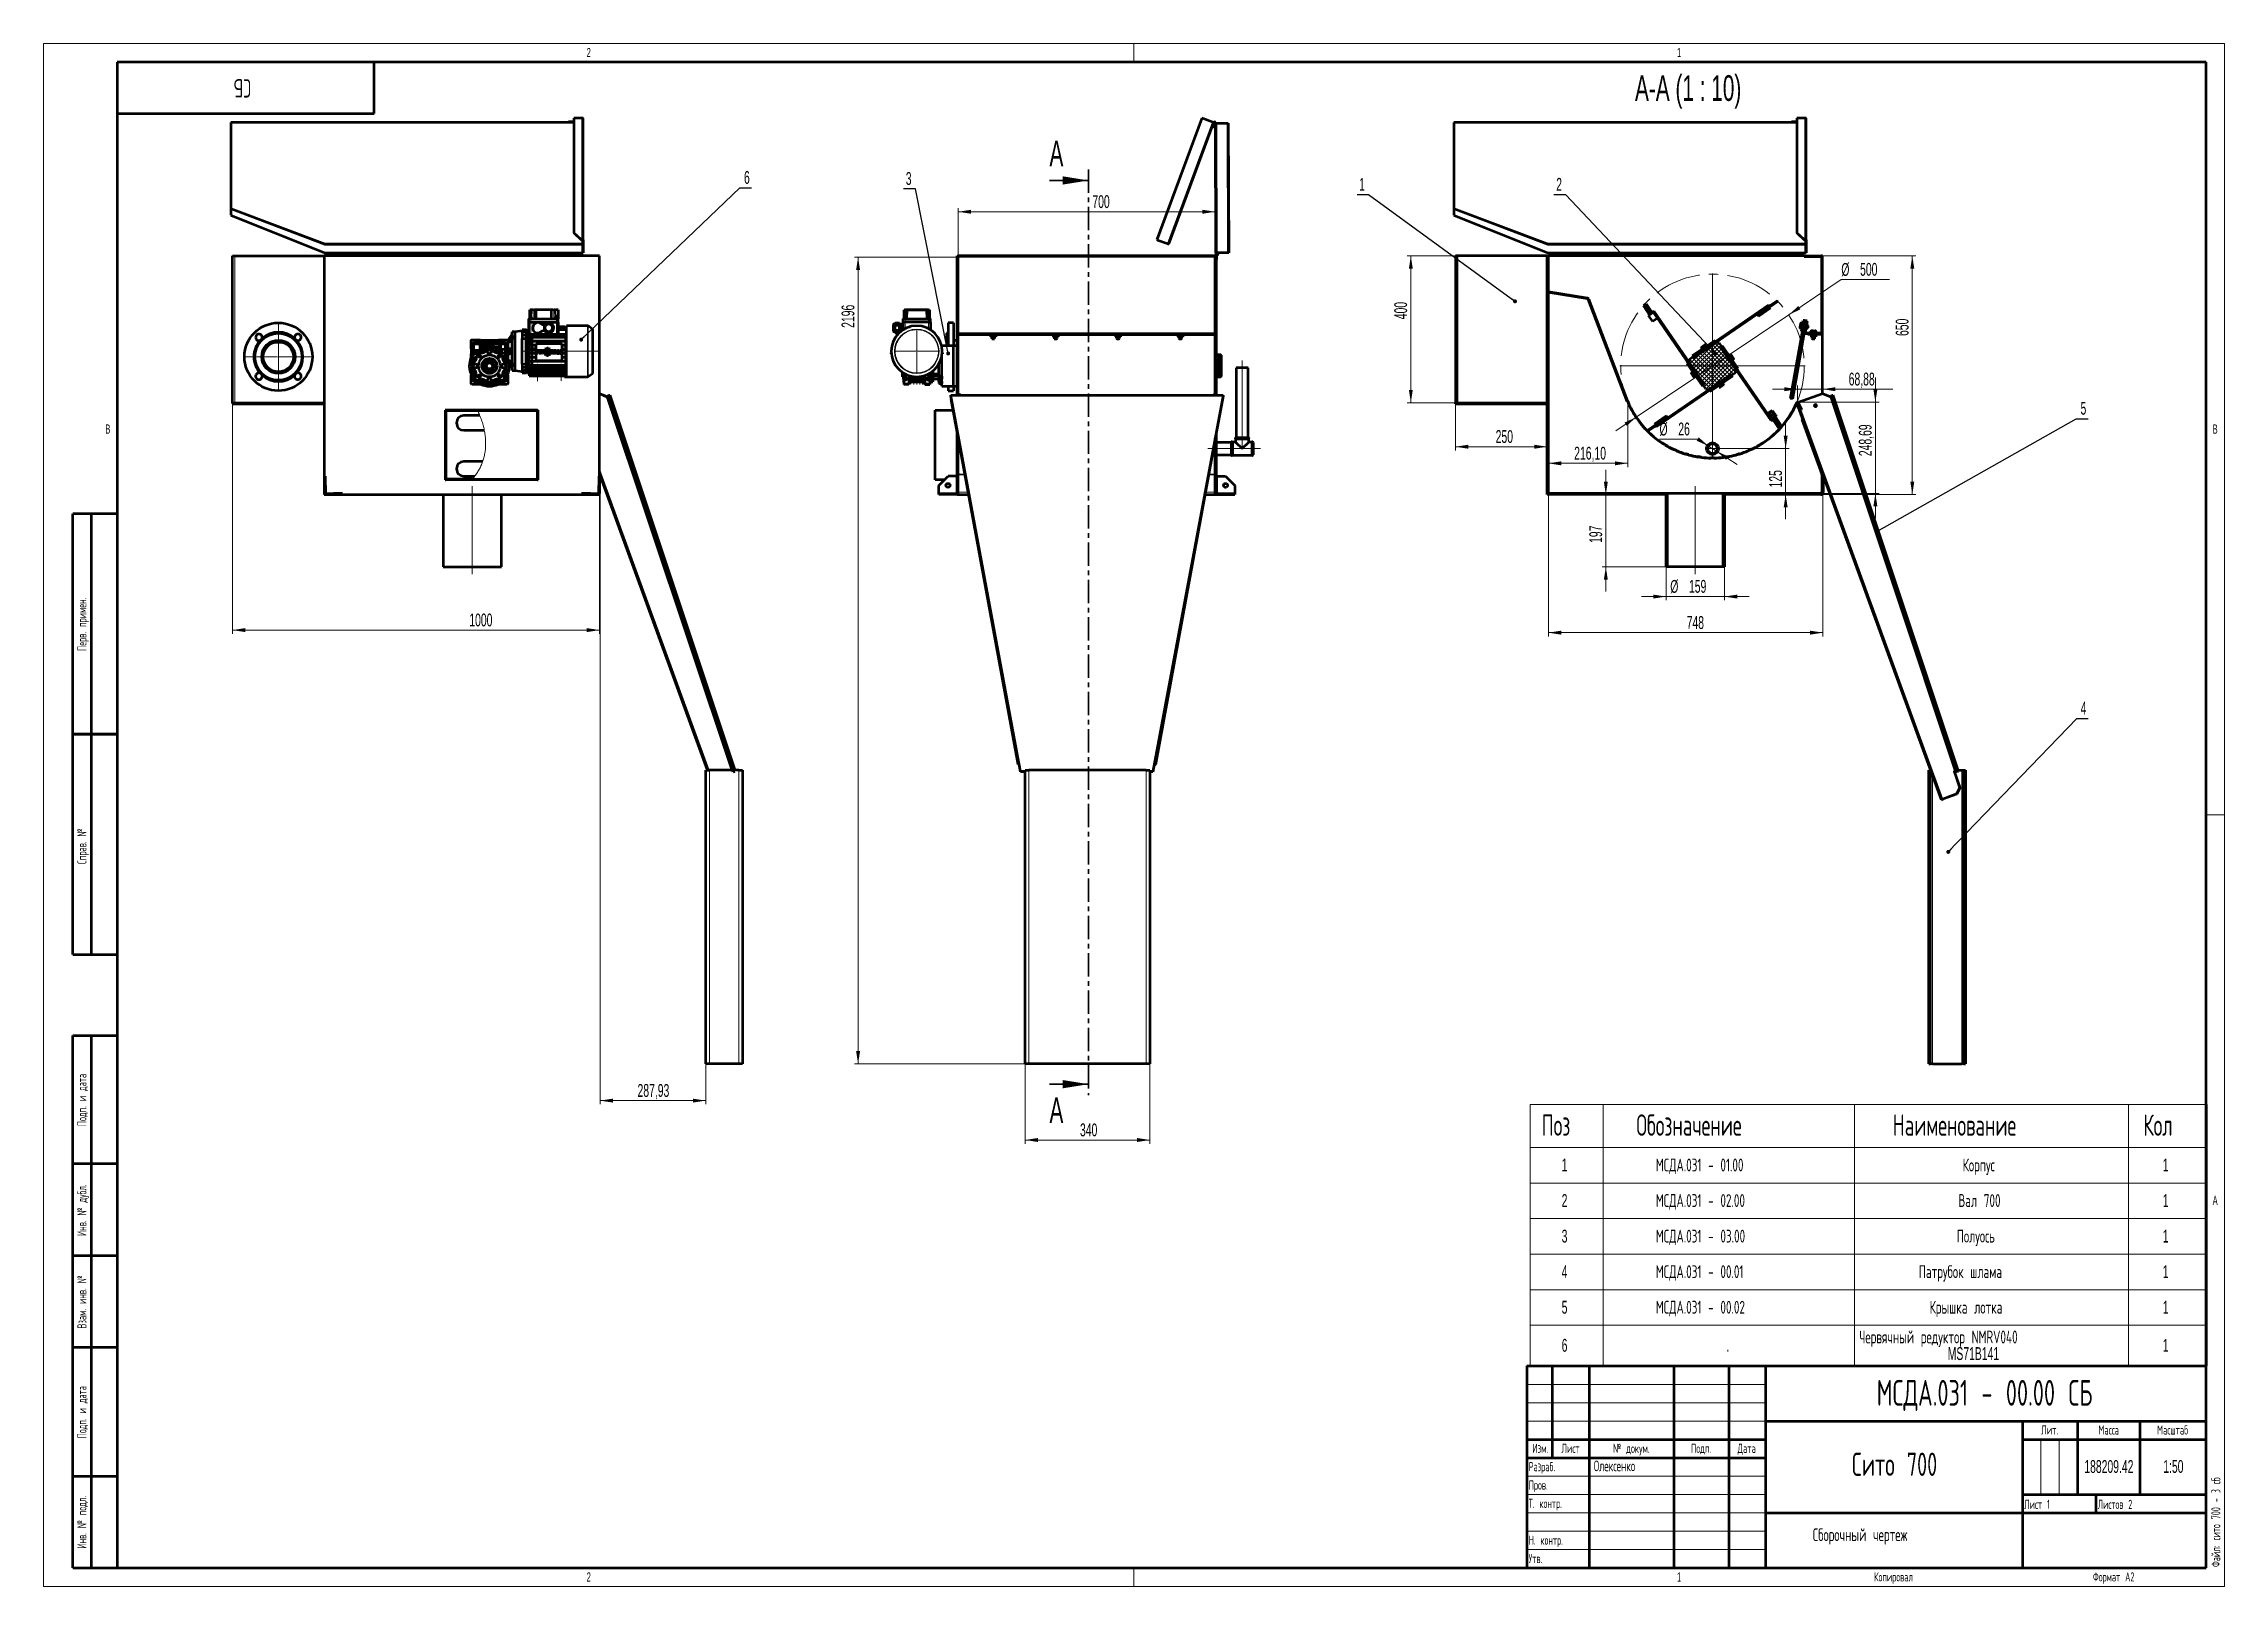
# Model space of a CAD drawing. Header units: millimetres. Extents: x 0 to 594, y 0 to 420.
import ezdxf

# ---------------------------------------------------------------- set-up
doc = ezdxf.new("R2010")
doc.units = ezdxf.units.MM
doc.header["$PDSIZE"] = -1
doc.linetypes.add('CENTER', pattern=[10.16, 6.35, -1.27, 1.27, -1.27])
doc.linetypes.add('CENTERX2', pattern=[20.32, 12.7, -2.54, 2.54, -2.54])
doc.layers.add('ОСЕВЫЕ', color=7, linetype='Continuous')
doc.layers.add('ОСНОВНОЙ', color=7, linetype='Continuous', lineweight=25)
doc.styles.add('SLDTEXTSTYLE0', font='TXT', dxfattribs={"width": 0.605, "bigfont": 'bigfont'})
doc.styles.add('SLDTEXTSTYLE1', font='TXT', dxfattribs={"width": 0.605})
doc.styles.add('SLDTEXTSTYLE2', font='TXT', dxfattribs={"width": 0.620146, "bigfont": 'bigfont'})
doc.styles.add('SLDTEXTSTYLE3', font='TXT', dxfattribs={"width": 0.52792, "bigfont": 'bigfont'})
doc.dimstyles.new('SLDDIMSTYLE0', dxfattribs={"dimtxt": 3.5, "dimasz": 3.5, "dimexe": 0, "dimexo": 0.0625, "dimgap": 0.875, "dimtad": 2, "dimlfac": 10, "dimrnd": 1e-09, "dimzin": 12, "dimdsep": 46, "dimtxsty": 'SLDTEXTSTYLE1', "dimsah": 1, "dimcen": 0.09, "dimadec": 0, "dimazin": 3, "dimtfac": 1, "dimtdec": 3, "dimtofl": 0, "dimtmove": 0, "dimatfit": 3, "dimfxl": 1, "dimfrac": 2, "dimtolj": 1, "dimtzin": 12, "dimarcsym": 0})
doc.dimstyles.new('SLDDIMSTYLE1', dxfattribs={"dimtxt": 0.18, "dimasz": 1.076923, "dimexe": 0, "dimexo": 0.0625, "dimgap": 0, "dimtad": 0, "dimtih": 1, "dimtoh": 1, "dimdec": 0, "dimrnd": 1e-09, "dimzin": 0, "dimdsep": 46, "dimtxsty": 'Standard', "dimblk1": 'DOT', "dimblk2": 'DOT', "dimsah": 1, "dimcen": 0.09, "dimadec": 0, "dimazin": 0, "dimtfac": 1.076923, "dimtdec": 0, "dimtofl": 0, "dimtmove": 0, "dimatfit": 3, "dimldrblk": 'DOT', "dimfxl": 1, "dimfrac": 2, "dimtolj": 1, "dimtzin": 0, "dimarcsym": 0})
doc.dimstyles.new('SLDDIMSTYLE2', dxfattribs={"dimtxt": 3.5, "dimasz": 3.5, "dimexe": 0, "dimexo": 0.0625, "dimgap": 0.875, "dimtad": 0, "dimtih": 1, "dimtoh": 1, "dimlfac": 10, "dimrnd": 1e-09, "dimzin": 12, "dimdsep": 46, "dimtxsty": 'SLDTEXTSTYLE1', "dimsah": 1, "dimcen": 0, "dimadec": 0, "dimazin": 3, "dimtfac": 1, "dimtdec": 3, "dimtmove": 0, "dimatfit": 3, "dimfxl": 1, "dimfrac": 2, "dimtolj": 1, "dimtzin": 12, "dimarcsym": 0})
doc.dimstyles.new('SLDDIMSTYLE3', dxfattribs={"dimtxt": 3.5, "dimasz": 3.5, "dimexe": 0, "dimexo": 0.0625, "dimgap": 0.875, "dimtad": 2, "dimlfac": 10, "dimrnd": 1e-09, "dimzin": 12, "dimdsep": 46, "dimtxsty": 'SLDTEXTSTYLE1', "dimsah": 1, "dimcen": 0.09, "dimadec": 0, "dimazin": 3, "dimtfac": 1, "dimtdec": 3, "dimtmove": 0, "dimatfit": 0, "dimfxl": 1, "dimfrac": 2, "dimtolj": 1, "dimtzin": 12, "dimarcsym": 0})

msp = doc.modelspace()

# ---------------------------------------------------------------- texts
at = {"color": 7, "linetype": 'Continuous', "lineweight": 0, "style": 'SLDTEXTSTYLE0'}
for s, insert, char_height, attachment_point, rotation in [('СБ', (54.135, 405.3352), 5, 2, 180), ('Перв. примен.', (9.1676, 261.908), 2.5, 2, 90), ('Справ. №', (9.1676, 201.4727), 2.5, 2, 90), ('Подп. и дата', (9.1676, 132.4099), 2.5, 2, 90), ('Инв. № дубл.', (9.1676, 102.4082), 2.5, 2, 90), ('Взам. инв. №', (9.1676, 77.4327), 2.5, 2, 90), ('Подп. и дата', (9.1676, 47.4099), 2.5, 2, 90), ('Инв. № подл.', (9.1676, 17.439), 2.5, 2, 90), ('Файл: сито 700 - 3 сб', (590.4176, 5.25), 2.5, 1, 90)]:
    msp.add_mtext(s, dxfattribs=dict(at, insert=insert, char_height=char_height, attachment_point=attachment_point, rotation=rotation))
at = {"color": 7, "linetype": 'Continuous', "lineweight": 18, "insert": (447.9446, 411.4101), "char_height": 7, "attachment_point": 2, "style": 'SLDTEXTSTYLE1'}
msp.add_mtext('A-A (1 : 10)', dxfattribs=at)
at = {"color": 7, "linetype": 'Continuous', "char_height": 7, "attachment_point": 1, "style": 'SLDTEXTSTYLE1'}
for insert in [(273.9751, 393.5987), (273.9751, 133.1052)]:
    msp.add_mtext('A', dxfattribs=dict(at, insert=insert))
at = {"color": 7, "linetype": 'Continuous', "lineweight": 0}
for s, insert, char_height, attachment_point, style in [('6', (191.555, 385.3301), 3.5, 2, 'SLDTEXTSTYLE1'), ('3', (235.6273, 385.0243), 3.5, 2, 'SLDTEXTSTYLE1'), ('1', (359.1296, 383.4375), 3.5, 2, 'SLDTEXTSTYLE1'), ('2', (412.789, 383.4375), 3.5, 2, 'SLDTEXTSTYLE1'), ('5', (555.6041, 322.4772), 3.5, 2, 'SLDTEXTSTYLE1'), ('4', (555.6327, 240.8503), 3.5, 2, 'SLDTEXTSTYLE1'), ('МСДА.031 - 00.00 СБ', (528.6938, 56.1892), 7, 2, 'SLDTEXTSTYLE0'), ('Лит.', (546.4079, 43.8324), 2.5, 2, 'SLDTEXTSTYLE2'), ('Масса', (562.4915, 43.8324), 2.5, 2, 'SLDTEXTSTYLE2'), ('Масштаб', (579.8936, 43.8324), 2.5, 2, 'SLDTEXTSTYLE2'), ('Изм.', (407.6806, 38.8324), 2.5, 2, 'SLDTEXTSTYLE3'), ('Лист', (415.8978, 38.8324), 2.5, 2, 'SLDTEXTSTYLE2'), ('№ докум.', (432.4605, 38.8324), 2.5, 2, 'SLDTEXTSTYLE2'), ('Подп.', (451.4816, 38.8324), 2.5, 2, 'SLDTEXTSTYLE2'), ('Дата', (463.8859, 38.8324), 2.5, 2, 'SLDTEXTSTYLE2'), ('{\\Ftxt,bigfont|c204;Сито} 700', (504.1646, 36.4177), 6.35, 2, 'SLDTEXTSTYLE0'), ('Разраб.', (404.5, 33.8324), 2.5, 1, 'SLDTEXTSTYLE0'), ('Олексенко', (422.2543, 34.2522), 2.91042, 1, 'SLDTEXTSTYLE0'), ('188209.42', (562.5371, 34.3792), 3.5, 2, 'SLDTEXTSTYLE1'), ('1:50', (580.1076, 34.3933), 3.5, 2, 'SLDTEXTSTYLE1'), ('Т. контр.', (404.5, 23.8324), 2.5, 1, 'SLDTEXTSTYLE0'), ('Пров.', (404.5, 28.8324), 2.5, 1, 'SLDTEXTSTYLE0'), ('Лист 1', (539.5, 23.5824), 2.5, 1, 'SLDTEXTSTYLE0'), ('Листов 2', (559.5, 23.5824), 2.5, 1, 'SLDTEXTSTYLE0'), ('Н. контр.', (404.5, 13.8324), 2.5, 1, 'SLDTEXTSTYLE0'), ('Сборочный чертеж', (481.8825, 15.81), 3.5, 1, 'SLDTEXTSTYLE0'), ('Утв.', (404.5, 8.8324), 2.5, 1, 'SLDTEXTSTYLE0'), ('Копировал', (503.8657, 3.8324), 2.5, 2, 'SLDTEXTSTYLE0'), ('Формат А2', (563.8487, 3.8324), 2.5, 2, 'SLDTEXTSTYLE0')]:
    msp.add_mtext(s, dxfattribs=dict(at, insert=insert, char_height=char_height, attachment_point=attachment_point, style=style))
at = {"layer": 'ОСНОВНОЙ', "char_height": 2.5, "attachment_point": 2, "style": 'SLDTEXTSTYLE1'}
for s, insert in [('2', (148.4826, 418.8234)), ('1', (445.4826, 418.8234)), ('B', (17.487, 316.3234)), ('B', (591.487, 316.3234)), ('A', (591.487, 106.3234)), ('2', (148.4826, 3.8234)), ('1', (445.4826, 3.8234))]:
    msp.add_mtext(s, dxfattribs=dict(at, insert=insert))

# ---------------------------------------------------------------- blocks, each defined once
blk = doc.blocks.new('SW_TABLEANNOTATION_0')
at = {"color": 0, "linetype": 'Continuous', "lineweight": 18}
for p, q in [((0, 0), (0, -11.65)), ((0, 0), (19.86, 0)), ((19.86, 0), (19.86, -11.65)), ((19.86, 0), (88.33, 0)), ((88.33, 0), (88.33, -11.65)), ((88.33, 0), (162.95, 0)), ((162.95, 0), (162.95, -11.65)), ((162.95, 0), (184.38, 0)), ((184.38, 0), (184.38, -11.65)), ((0, -11.65), (19.86, -11.65)), ((0, -11.65), (0, -21.33)), ((19.86, -11.65), (88.33, -11.65)), ((19.86, -11.65), (19.86, -21.33)), ((88.33, -11.65), (162.95, -11.65)), ((88.33, -11.65), (88.33, -21.33)), ((162.95, -11.65), (184.38, -11.65)), ((162.95, -11.65), (162.95, -21.33)), ((184.38, -11.65), (184.38, -21.33)), ((0, -21.33), (0, -31.01)), ((0, -21.33), (19.86, -21.33)), ((19.86, -21.33), (19.86, -31.01)), ((19.86, -21.33), (88.33, -21.33)), ((88.33, -21.33), (88.33, -31.01)), ((88.33, -21.33), (162.95, -21.33)), ((162.95, -21.33), (162.95, -31.01)), ((162.95, -21.33), (184.38, -21.33)), ((184.38, -21.33), (184.38, -31.01)), ((0, -31.01), (0, -40.69)), ((0, -31.01), (19.86, -31.01)), ((19.86, -31.01), (19.86, -40.69)), ((19.86, -31.01), (88.33, -31.01)), ((88.33, -31.01), (88.33, -40.69)), ((88.33, -31.01), (162.95, -31.01)), ((162.95, -31.01), (162.95, -40.69)), ((162.95, -31.01), (184.38, -31.01)), ((184.38, -31.01), (184.38, -40.69)), ((0, -40.69), (0, -50.37)), ((0, -40.69), (19.86, -40.69)), ((19.86, -40.69), (19.86, -50.37)), ((19.86, -40.69), (88.33, -40.69)), ((88.33, -40.69), (88.33, -50.37)), ((88.33, -40.69), (162.95, -40.69)), ((162.95, -40.69), (162.95, -50.37)), ((162.95, -40.69), (184.38, -40.69)), ((184.38, -40.69), (184.38, -50.37)), ((0, -50.37), (0, -60.05)), ((0, -50.37), (19.86, -50.37)), ((19.86, -50.37), (19.86, -60.05)), ((19.86, -50.37), (88.33, -50.37)), ((88.33, -50.37), (88.33, -60.05)), ((88.33, -50.37), (162.95, -50.37)), ((162.95, -50.37), (162.95, -60.05)), ((162.95, -50.37), (184.38, -50.37)), ((184.38, -50.37), (184.38, -60.05)), ((0, -60.05), (0, -71.09)), ((0, -60.05), (19.86, -60.05)), ((19.86, -60.05), (19.86, -71.09)), ((19.86, -60.05), (88.33, -60.05)), ((88.33, -60.05), (88.33, -71.09)), ((88.33, -60.05), (162.95, -60.05)), ((162.95, -60.05), (162.95, -71.09)), ((162.95, -60.05), (184.38, -60.05)), ((184.38, -60.05), (184.38, -71.09)), ((0, -71.09), (19.86, -71.09)), ((19.86, -71.09), (88.33, -71.09)), ((88.33, -71.09), (162.95, -71.09)), ((162.95, -71.09), (184.38, -71.09))]:
    blk.add_line(p, q, dxfattribs=at)
at = {"color": 0, "linetype": 'Continuous', "lineweight": 0, "attachment_point": 1}
for s, insert, char_height, style in [('Поз', (3.16, -2.65), 5.821, 'SLDTEXTSTYLE0'), ('Обозначение', (28.95, -2.65), 5.8208, 'SLDTEXTSTYLE0'), ('Наименование', (98.79, -2.65), 5.8208, 'SLDTEXTSTYLE0'), ('Кол', (167.03, -2.65), 5.821, 'SLDTEXTSTYLE0'), ('1', (8.59, -14.68), 3.5, 'SLDTEXTSTYLE1'), ('МСДА.031 - 01.00', (34.23, -14.68), 3.5, 'SLDTEXTSTYLE0'), ('Корпус', (117.82, -14.68), 3.5, 'SLDTEXTSTYLE0'), ('1', (172.33, -14.68), 3.5, 'SLDTEXTSTYLE1'), ('2', (8.59, -24.36), 3.5, 'SLDTEXTSTYLE1'), ('МСДА.031 - 02.00', (34.23, -24.36), 3.5, 'SLDTEXTSTYLE0'), ('Вал 700', (116.66, -24.36), 3.5, 'SLDTEXTSTYLE0'), ('1', (172.33, -24.36), 3.5, 'SLDTEXTSTYLE1'), ('3', (8.59, -34.04), 3.5, 'SLDTEXTSTYLE1'), ('МСДА.031 - 03.00', (34.23, -34.04), 3.5, 'SLDTEXTSTYLE0'), ('Полуось', (116.2, -34.04), 3.5, 'SLDTEXTSTYLE0'), ('1', (172.33, -34.04), 3.5, 'SLDTEXTSTYLE1'), ('4', (8.59, -43.72), 3.5, 'SLDTEXTSTYLE1'), ('МСДА.031 - 00.01', (34.23, -43.72), 3.5, 'SLDTEXTSTYLE0'), ('Патрубок шлама', (105.85, -43.72), 3.5, 'SLDTEXTSTYLE0'), ('1', (172.33, -43.72), 3.5, 'SLDTEXTSTYLE1'), ('5', (8.59, -53.4), 3.5, 'SLDTEXTSTYLE1'), ('МСДА.031 - 00.02', (34.23, -53.4), 3.5, 'SLDTEXTSTYLE0'), ('Крышка лотка', (108.81, -53.4), 3.5, 'SLDTEXTSTYLE0'), ('1', (172.33, -53.4), 3.5, 'SLDTEXTSTYLE1'), ('6', (8.59, -63.76), 3.5, 'SLDTEXTSTYLE1'), ('Червячный редуктор NMRV040', (89.69, -61.5), 3.5, 'SLDTEXTSTYLE0'), ('1', (172.33, -63.76), 3.5, 'SLDTEXTSTYLE1'), ('.', (53.43, -63.76), 3.5, 'SLDTEXTSTYLE1'), ('MS71B141', (113.74, -66.02), 3.5, 'SLDTEXTSTYLE1')]:
    blk.add_mtext(s, dxfattribs=dict(at, insert=insert, char_height=char_height, style=style))
blk = doc.blocks.new('_D')
at = {"color": 7, "linetype": 'Continuous', "lineweight": 0, "transparency": 16777216}
for p, q in [((249.14, 362.25), (249.14, 375.23)), ((319.14, 374.23), (249.14, 374.23)), ((319.14, 362.25), (319.14, 375.23))]:
    blk.add_line(p, q, dxfattribs=at)
at = {"color": 7, "linetype": 'Continuous', "lineweight": 18, "transparency": 16777216}
for points in [[(249.14, 374.23), (252.64, 373.69), (252.64, 374.77)], [(319.14, 374.23), (315.64, 374.77), (315.64, 373.69)]]:
    blk.add_solid(points, dxfattribs=at)
at = {"color": 7, "linetype": 'Continuous', "lineweight": 18, "transparency": 16777216, "insert": (285.66, 378.74), "char_height": 3.5, "attachment_point": 1, "style": 'SLDTEXTSTYLE1'}
blk.add_mtext('700', dxfattribs=at)
blk = doc.blocks.new('_D_1')
at = {"color": 7, "linetype": 'Continuous', "lineweight": 0, "transparency": 16777216}
for p, q in [((249.13, 361.84), (220.85, 361.84)), ((221.85, 142.24), (221.85, 361.84)), ((267.33, 142.24), (220.85, 142.24))]:
    blk.add_line(p, q, dxfattribs=at)
at = {"color": 7, "linetype": 'Continuous', "lineweight": 18, "transparency": 16777216}
for points in [[(221.85, 361.84), (221.31, 358.34), (222.39, 358.34)], [(221.85, 142.24), (222.39, 145.74), (221.31, 145.74)]]:
    blk.add_solid(points, dxfattribs=at)
at = {"color": 7, "linetype": 'Continuous', "lineweight": 18, "transparency": 16777216, "insert": (217.34, 342.62), "char_height": 3.5, "attachment_point": 1, "rotation": 90, "style": 'SLDTEXTSTYLE1'}
blk.add_mtext('2196', dxfattribs=at)
blk = doc.blocks.new('_D_2')
at = {"color": 7, "linetype": 'Continuous', "lineweight": 0, "transparency": 16777216}
for p, q in [((267.34, 142.23), (267.34, 120.52)), ((301.34, 142.23), (301.34, 120.52)), ((301.34, 121.52), (267.34, 121.52))]:
    blk.add_line(p, q, dxfattribs=at)
at = {"color": 7, "linetype": 'Continuous', "lineweight": 18, "transparency": 16777216}
for points in [[(267.34, 121.52), (270.84, 120.98), (270.84, 122.06)], [(301.34, 121.52), (297.84, 122.06), (297.84, 120.98)]]:
    blk.add_solid(points, dxfattribs=at)
at = {"color": 7, "linetype": 'Continuous', "lineweight": 18, "transparency": 16777216, "insert": (282.29, 126.03), "char_height": 3.5, "attachment_point": 1, "style": 'SLDTEXTSTYLE1'}
blk.add_mtext('340', dxfattribs=at)
blk = doc.blocks.new('_Dot')
at = {"color": 0, "linetype": 'ByBlock', "lineweight": -2}
blk.add_line((-0.5, 0), (-1, 0), dxfattribs=at)
at = {"color": 0, "linetype": 'ByBlock', "const_width": 0.5}
blk.add_lwpolyline([(-0.25, 0, 1), (0.25, 0, 1)], format="xyb", close=True, dxfattribs=at)
blk = doc.blocks.new('SW_CENTERMARKSYMBOL_0')
at = {"color": 0, "linetype": 'Continuous', "lineweight": 18}
for p, q in [((0, 0.2), (0, 6)), ((-0.2, 0), (-6, 0)), ((0, 0), (-0.1, 0)), ((0, 0), (0, 0.1)), ((0, 0), (0, -0.1)), ((0, 0), (0.1, 0)), ((0.2, 0), (6, 0)), ((0, -0.2), (0, -6))]:
    blk.add_line(p, q, dxfattribs=at)
blk = doc.blocks.new('_D_3')
at = {"color": 7, "linetype": 'Continuous', "lineweight": 0, "transparency": 16777216}
for p, q in [((475.34, 346.17), (489.66, 355.77)), ((489.66, 355.77), (502.79, 355.77)), ((433.81, 318.32), (475.34, 346.17)), ((433.81, 318.32), (428.22, 314.57))]:
    blk.add_line(p, q, dxfattribs=at)
at = {"color": 7, "linetype": 'Continuous', "lineweight": 18, "transparency": 16777216}
for points in [[(475.34, 346.17), (478.54, 347.67), (477.94, 348.56)], [(433.81, 318.32), (430.6, 316.82), (431.2, 315.93)]]:
    blk.add_solid(points, dxfattribs=at)
at = {"color": 7, "linetype": 'Continuous', "lineweight": 18, "transparency": 16777216, "char_height": 3.5, "attachment_point": 1, "style": 'SLDTEXTSTYLE1'}
for s, insert in [('%%c', (489.66, 360.28)), ('500', (494.77, 360.31))]:
    blk.add_mtext(s, dxfattribs=dict(at, insert=insert))
blk = doc.blocks.new('_D_4')
at = {"color": 7, "linetype": 'Continuous', "lineweight": 0, "transparency": 16777216}
for p, q in [((477.68, 322.42), (477.68, 326.92)), ((477.68, 325.92), (470.95, 325.92)), ((477.68, 325.92), (484.57, 325.92)), ((484.57, 325.92), (503.7, 325.92))]:
    blk.add_line(p, q, dxfattribs=at)
at = {"color": 7, "linetype": 'Continuous', "lineweight": 18, "transparency": 16777216}
for points in [[(477.68, 325.92), (474.18, 326.46), (474.18, 325.38)], [(484.57, 325.92), (488.07, 325.38), (488.07, 326.46)]]:
    blk.add_solid(points, dxfattribs=at)
at = {"color": 7, "linetype": 'Continuous', "lineweight": 18, "transparency": 16777216, "insert": (491.67, 330.43), "char_height": 3.5, "attachment_point": 1, "style": 'SLDTEXTSTYLE1'}
blk.add_mtext('68,88', dxfattribs=at)
blk = doc.blocks.new('_D_5')
at = {"color": 7, "linetype": 'Continuous', "lineweight": 0, "transparency": 16777216}
for p, q in [((498.94, 322.41), (498.94, 329.14)), ((477.69, 322.41), (499.94, 322.41)), ((498.94, 322.41), (498.94, 297.54)), ((484.08, 297.54), (499.94, 297.54)), ((498.94, 297.54), (498.94, 290.81))]:
    blk.add_line(p, q, dxfattribs=at)
at = {"color": 7, "linetype": 'Continuous', "lineweight": 18, "transparency": 16777216}
for points in [[(498.94, 322.41), (499.48, 325.91), (498.4, 325.91)], [(498.94, 297.54), (498.4, 294.04), (499.48, 294.04)]]:
    blk.add_solid(points, dxfattribs=at)
at = {"color": 7, "linetype": 'Continuous', "lineweight": 18, "transparency": 16777216, "insert": (494.43, 307.69), "char_height": 3.5, "attachment_point": 1, "rotation": 90, "style": 'SLDTEXTSTYLE1'}
blk.add_mtext('248,69', dxfattribs=at)
blk = doc.blocks.new('_D_6')
at = {"color": 7, "linetype": 'Continuous', "lineweight": 0, "transparency": 16777216}
for p, q in [((384.57, 322.23), (384.57, 309.26)), ((409.57, 322.23), (409.57, 309.26)), ((384.57, 310.26), (409.57, 310.26))]:
    blk.add_line(p, q, dxfattribs=at)
at = {"color": 7, "linetype": 'Continuous', "lineweight": 18, "transparency": 16777216}
for points in [[(384.57, 310.26), (388.07, 309.72), (388.07, 310.8)], [(409.57, 310.26), (406.07, 310.8), (406.07, 309.72)]]:
    blk.add_solid(points, dxfattribs=at)
at = {"color": 7, "linetype": 'Continuous', "lineweight": 18, "transparency": 16777216, "insert": (395.51, 314.78), "char_height": 3.5, "attachment_point": 1, "style": 'SLDTEXTSTYLE1'}
blk.add_mtext('250', dxfattribs=at)
blk = doc.blocks.new('_D_7')
at = {"color": 7, "linetype": 'Continuous', "lineweight": 0, "transparency": 16777216}
for p, q in [((384.56, 362.24), (371.4, 362.24)), ((372.4, 362.24), (372.4, 322.24)), ((384.56, 322.24), (371.4, 322.24))]:
    blk.add_line(p, q, dxfattribs=at)
at = {"color": 7, "linetype": 'Continuous', "lineweight": 18, "transparency": 16777216}
for points in [[(372.4, 362.24), (371.87, 358.74), (372.94, 358.74)], [(372.4, 322.24), (372.94, 325.74), (371.87, 325.74)]]:
    blk.add_solid(points, dxfattribs=at)
at = {"color": 7, "linetype": 'Continuous', "lineweight": 18, "transparency": 16777216, "insert": (367.89, 344.96), "char_height": 3.5, "attachment_point": 1, "rotation": 90, "style": 'SLDTEXTSTYLE1'}
blk.add_mtext('400', dxfattribs=at)
blk = doc.blocks.new('_D_8')
at = {"color": 7, "linetype": 'Continuous', "lineweight": 0, "transparency": 16777216}
for p, q in [((484.18, 362.24), (510, 362.24)), ((509, 297.24), (509, 362.24)), ((484.08, 297.24), (510, 297.24))]:
    blk.add_line(p, q, dxfattribs=at)
at = {"color": 7, "linetype": 'Continuous', "lineweight": 18, "transparency": 16777216}
for points in [[(509, 362.24), (508.46, 358.74), (509.53, 358.74)], [(509, 297.24), (509.53, 300.74), (508.46, 300.74)]]:
    blk.add_solid(points, dxfattribs=at)
at = {"color": 7, "linetype": 'Continuous', "lineweight": 18, "transparency": 16777216, "insert": (504.48, 340.41), "char_height": 3.5, "attachment_point": 1, "rotation": 90, "style": 'SLDTEXTSTYLE1'}
blk.add_mtext('650', dxfattribs=at)
blk = doc.blocks.new('_D_9')
at = {"color": 7, "linetype": 'Continuous', "lineweight": 0, "transparency": 16777216}
for p, q in [((409.87, 297.23), (409.87, 258.64)), ((484.67, 297.83), (484.67, 258.64)), ((484.67, 259.64), (409.87, 259.64))]:
    blk.add_line(p, q, dxfattribs=at)
at = {"color": 7, "linetype": 'Continuous', "lineweight": 18, "transparency": 16777216}
for points in [[(409.87, 259.64), (413.37, 259.1), (413.37, 260.18)], [(484.67, 259.64), (481.17, 260.18), (481.17, 259.1)]]:
    blk.add_solid(points, dxfattribs=at)
at = {"color": 7, "linetype": 'Continuous', "lineweight": 18, "transparency": 16777216, "insert": (447.53, 264.15), "char_height": 3.5, "attachment_point": 1, "style": 'SLDTEXTSTYLE1'}
blk.add_mtext('748', dxfattribs=at)
blk = doc.blocks.new('_D_10')
at = {"color": 7, "linetype": 'Continuous', "lineweight": 0, "transparency": 16777216}
for p, q in [((425.52, 297.24), (425.52, 303.98)), ((425.52, 297.24), (425.52, 277.54)), ((441.93, 277.54), (424.52, 277.54)), ((425.52, 277.54), (425.52, 270.81))]:
    blk.add_line(p, q, dxfattribs=at)
at = {"color": 7, "linetype": 'Continuous', "lineweight": 18, "transparency": 16777216}
for points in [[(425.52, 297.24), (426.06, 300.74), (424.98, 300.74)], [(425.52, 277.54), (424.98, 274.04), (426.06, 274.04)]]:
    blk.add_solid(points, dxfattribs=at)
at = {"color": 7, "linetype": 'Continuous', "lineweight": 18, "transparency": 16777216, "insert": (421.01, 284.07), "char_height": 3.5, "attachment_point": 1, "rotation": 90, "style": 'SLDTEXTSTYLE1'}
blk.add_mtext('197', dxfattribs=at)
blk = doc.blocks.new('_D_11')
at = {"color": 7, "linetype": 'Continuous', "lineweight": 0, "transparency": 16777216}
for p, q in [((441.94, 277.53), (441.94, 268.46)), ((457.81, 277.53), (457.81, 268.46)), ((441.94, 269.46), (435.21, 269.46)), ((457.81, 269.46), (441.94, 269.46)), ((457.81, 269.46), (464.54, 269.46))]:
    blk.add_line(p, q, dxfattribs=at)
at = {"color": 7, "linetype": 'Continuous', "lineweight": 18, "transparency": 16777216}
for points in [[(441.94, 269.46), (438.44, 270), (438.44, 268.93)], [(457.81, 269.46), (461.31, 268.93), (461.31, 270)]]:
    blk.add_solid(points, dxfattribs=at)
at = {"color": 7, "linetype": 'Continuous', "lineweight": 18, "transparency": 16777216, "char_height": 3.5, "attachment_point": 1, "style": 'SLDTEXTSTYLE1'}
for s, insert in [('%%c', (443.07, 273.98)), ('159', (448.17, 274))]:
    blk.add_mtext(s, dxfattribs=dict(at, insert=insert))
blk = doc.blocks.new('_D_12')
at = {"color": 7, "linetype": 'Continuous', "lineweight": 0, "transparency": 16777216}
for p, q in [((431.48, 322.65), (431.48, 304.74)), ((431.48, 305.74), (409.87, 305.74))]:
    blk.add_line(p, q, dxfattribs=at)
at = {"color": 7, "linetype": 'Continuous', "lineweight": 18, "transparency": 16777216}
for points in [[(409.87, 305.74), (413.37, 305.2), (413.37, 306.28)], [(431.48, 305.74), (427.98, 306.28), (427.98, 305.2)]]:
    blk.add_solid(points, dxfattribs=at)
at = {"color": 7, "linetype": 'Continuous', "lineweight": 18, "transparency": 16777216, "insert": (416.9, 310.25), "char_height": 3.5, "attachment_point": 1, "style": 'SLDTEXTSTYLE1'}
blk.add_mtext('216,10', dxfattribs=at)
blk = doc.blocks.new('_D_13')
at = {"color": 7, "linetype": 'Continuous', "lineweight": 0, "transparency": 16777216}
for p, q in [((474.5, 309.74), (474.5, 316.48)), ((456.33, 309.74), (475.5, 309.74)), ((474.5, 297.24), (474.5, 309.74)), ((474.5, 297.24), (474.5, 290.51))]:
    blk.add_line(p, q, dxfattribs=at)
at = {"color": 7, "linetype": 'Continuous', "lineweight": 18, "transparency": 16777216}
for points in [[(474.5, 309.74), (475.04, 313.24), (473.96, 313.24)], [(474.5, 297.24), (473.96, 293.74), (475.04, 293.74)]]:
    blk.add_solid(points, dxfattribs=at)
at = {"color": 7, "linetype": 'Continuous', "lineweight": 18, "transparency": 16777216, "insert": (469.99, 299.17), "char_height": 3.5, "attachment_point": 1, "rotation": 90, "style": 'SLDTEXTSTYLE1'}
blk.add_mtext('125', dxfattribs=at)
blk = doc.blocks.new('_D_14')
at = {"color": 7, "linetype": 'Continuous', "lineweight": 0, "transparency": 16777216}
for p, q in [((450.6, 312.31), (440.15, 312.31)), ((453.48, 310.45), (450.6, 312.31)), ((455.67, 309.04), (453.48, 310.45)), ((455.67, 309.04), (461.32, 305.39))]:
    blk.add_line(p, q, dxfattribs=at)
at = {"color": 7, "linetype": 'Continuous', "lineweight": 18, "transparency": 16777216}
for points in [[(453.48, 310.45), (450.83, 312.8), (450.25, 311.89)], [(455.67, 309.04), (458.31, 306.69), (458.9, 307.6)]]:
    blk.add_solid(points, dxfattribs=at)
at = {"color": 7, "linetype": 'Continuous', "lineweight": 18, "transparency": 16777216, "char_height": 3.5, "attachment_point": 1, "style": 'SLDTEXTSTYLE1'}
for s, insert in [('%%c', (440.15, 316.82)), ('26', (445.25, 316.84))]:
    blk.add_mtext(s, dxfattribs=dict(at, insert=insert))
blk = doc.blocks.new('SW_CENTERMARKSYMBOL_1')
at = {"color": 0, "linetype": 'Continuous', "lineweight": 18}
for p, q in [((-0.2, 0), (-1.75, 0)), ((0, 0), (-0.1, 0)), ((0, 0.2), (0, 1.75)), ((0, 0), (0, 0.1)), ((0, 0), (0, -0.1)), ((0, 0), (0.1, 0)), ((0.2, 0), (1.75, 0)), ((0, -0.2), (0, -1.75))]:
    blk.add_line(p, q, dxfattribs=at)
blk = doc.blocks.new('SW_CENTERMARKSYMBOL_2')
at = {"color": 0, "linetype": 'Continuous', "lineweight": 18}
for p, q in [((0, 0.2), (0, 25.2)), ((-0.2, 0), (-25.2, 0)), ((0, 0), (-0.1, 0)), ((0, 0), (0, 0.1)), ((0, 0), (0, -0.1)), ((0, 0), (0.1, 0)), ((0.2, 0), (25.2, 0)), ((0, -0.2), (0, -25.2))]:
    blk.add_line(p, q, dxfattribs=at)
blk = doc.blocks.new('SW_CENTERMARKSYMBOL_3')
at = {"color": 0, "linetype": 'Continuous', "lineweight": 18}
for p, q in [((0, 0.2), (0, 25.1)), ((-0.2, 0), (-25.1, 0)), ((0, 0), (-0.1, 0)), ((0, 0), (0, 0.1)), ((0, 0), (0, -0.1)), ((0, 0), (0.1, 0)), ((0.2, 0), (25.1, 0)), ((0, -0.2), (0, -25.1))]:
    blk.add_line(p, q, dxfattribs=at)
blk = doc.blocks.new('_D_15')
at = {"color": 7, "linetype": 'Continuous', "lineweight": 0, "transparency": 16777216}
for p, q in [((51.45, 322.23), (51.45, 259.34)), ((151.45, 297.23), (151.45, 259.34)), ((51.45, 260.34), (151.45, 260.34))]:
    blk.add_line(p, q, dxfattribs=at)
at = {"color": 7, "linetype": 'Continuous', "lineweight": 18, "transparency": 16777216}
for points in [[(51.45, 260.34), (54.95, 259.8), (54.95, 260.88)], [(151.45, 260.34), (147.95, 260.88), (147.95, 259.8)]]:
    blk.add_solid(points, dxfattribs=at)
at = {"color": 7, "linetype": 'Continuous', "lineweight": 18, "transparency": 16777216, "insert": (115.95, 264.85), "char_height": 3.5, "attachment_point": 1, "style": 'SLDTEXTSTYLE1'}
blk.add_mtext('1000', dxfattribs=at)
blk = doc.blocks.new('_D_16')
at = {"color": 7, "linetype": 'Continuous', "lineweight": 0, "transparency": 16777216}
for p, q in [((151.55, 297.83), (151.55, 131.24)), ((180.34, 142.23), (180.34, 131.24)), ((180.34, 132.24), (151.55, 132.24))]:
    blk.add_line(p, q, dxfattribs=at)
at = {"color": 7, "linetype": 'Continuous', "lineweight": 18, "transparency": 16777216}
for points in [[(151.55, 132.24), (155.05, 131.71), (155.05, 132.78)], [(180.34, 132.24), (176.84, 132.78), (176.84, 131.71)]]:
    blk.add_solid(points, dxfattribs=at)
at = {"color": 7, "linetype": 'Continuous', "lineweight": 18, "transparency": 16777216, "insert": (161.77, 136.76), "char_height": 3.5, "attachment_point": 1, "style": 'SLDTEXTSTYLE1'}
blk.add_mtext('287,93', dxfattribs=at)
blk = doc.blocks.new('SW_CENTERMARKSYMBOL_4')
at = {"color": 0, "linetype": 'Continuous', "lineweight": 18}
for p, q in [((0, 0.2), (0, 9.35)), ((-0.2, 0), (-9.35, 0)), ((0, 0), (-0.1, 0)), ((0, 0), (0, 0.1)), ((0, 0), (0, -0.1)), ((0, 0), (0.1, 0)), ((0.2, 0), (9.35, 0)), ((0, -0.2), (0, -9.35))]:
    blk.add_line(p, q, dxfattribs=at)

# ---------------------------------------------------------------- dimensions: what is measured, and where the dimension line sits
at = {"color": 7, "linetype": 'Continuous', "lineweight": 18}
for base, p1, p2, dimstyle, picture, middle in [((249.1373, 374.2317), (319.1373, 362.2446), (249.1373, 362.2446), 'SLDDIMSTYLE0', '_D', (289.6663, 374.2317)), ((484.573, 325.9167), (477.685, 322.4131), (484.573, 297.2446), 'SLDDIMSTYLE3', '_D_4', (497.6849, 325.9167)), ((151.4455, 260.3388), (51.4455, 322.2446), (151.4455, 297.2446), 'SLDDIMSTYLE0', '_D_15', (121.2981, 260.3388)), ((409.573, 310.2634), (384.573, 322.2446), (409.573, 322.2446), 'SLDDIMSTYLE0', '_D_6', (399.5191, 310.2634)), ((409.873, 305.7411), (431.4831, 322.6605), (409.873, 297.2446), 'SLDDIMSTYLE0', '_D_12', (424.2485, 305.7411)), ((151.5455, 132.2446), (180.3383, 142.2446), (151.5455, 297.8446), 'SLDDIMSTYLE3', '_D_16', (169.119, 132.2446)), ((267.3373, 121.5218), (301.3373, 142.2446), (267.3373, 142.2446), 'SLDDIMSTYLE0', '_D_2', (286.2973, 121.5218))]:
    dim = msp.add_linear_dim(base=base, p1=p1, p2=p2, dimstyle=dimstyle, dxfattribs=at)
    dim.commit()
    dim.dimension.update_dxf_attribs({"geometry": picture, "text_midpoint": middle, "dimtype": 160})
for base, p1, p2, angle, dimstyle, picture, middle in [((221.8525, 361.8446), (267.3373, 142.2446), (249.1373, 361.8446), 90, 'SLDDIMSTYLE0', '_D_1', (221.8525, 347.9634)), ((372.4045, 322.2446), (384.573, 362.2446), (384.573, 322.2446), 90, 'SLDDIMSTYLE0', '_D_7', (372.4045, 348.9729)), ((508.996, 362.2446), (484.073, 297.2446), (484.173, 362.2446), 90, 'SLDDIMSTYLE0', '_D_8', (508.996, 344.4181)), ((498.93971, 297.54461), (477.68498, 322.41314), (484.07303, 297.54461), 90, 'SLDDIMSTYLE3', '_D_5', (498.93971, 315.04603)), ((474.5027, 309.7446), (484.073, 297.2446), (456.323, 309.7446), 90, 'SLDDIMSTYLE3', '_D_13', (474.5027, 303.1854)), ((425.5195, 277.5446), (409.873, 297.2446), (441.9374, 277.5446), 90, 'SLDDIMSTYLE3', '_D_10', (425.5195, 288.0851)), ((409.873, 259.6393), (484.673, 297.8446), (409.873, 297.2446), 0, 'SLDDIMSTYLE0', '_D_9', (451.5441, 259.6393))]:
    dim = msp.add_linear_dim(base=base, p1=p1, p2=p2, angle=angle, dimstyle=dimstyle, dxfattribs=at)
    dim.commit()
    dim.dimension.update_dxf_attribs({"geometry": picture, "text_midpoint": middle, "dimtype": 160})
for p1, p2, picture, middle in [((475.3377, 346.1668), (433.8083, 318.3224), '_D_3', (496.2252, 358.5424)), ((453.4806, 310.4493), (455.6655, 309.04), '_D_14', (445.3767, 315.0767))]:
    dim = msp.add_diameter_dim_2p(p1=p1, p2=p2, dimstyle='SLDDIMSTYLE2', dxfattribs=at)
    dim.commit()
    dim.dimension.update_dxf_attribs({"geometry": picture, "text_midpoint": middle, "dimtype": 163})
dim = msp.add_linear_dim(base=(441.9374, 269.4647), p1=(457.8087, 277.5446), p2=(441.9374, 277.5446), text='%%c159', dimstyle='SLDDIMSTYLE3', dxfattribs=at)
dim.commit()
dim.dimension.update_dxf_attribs({"geometry": '_D_11', "text_midpoint": (449.6293, 269.4647), "dimtype": 160})

# ---------------------------------------------------------------- hatches: boundary and pattern name
at = {"linetype": 'Continuous', "lineweight": 18}
h = msp.add_hatch(dxfattribs=at)
h.set_pattern_fill('ANSI31', style=0)
h.paths.add_polyline_path([(384.873, 362.2446), (384.573, 362.2446), (384.573, 322.2446), (384.873, 322.2446)], flags=0)
h = msp.add_hatch(dxfattribs=at)
h.set_pattern_fill('ANSI31', style=0)
edge = h.paths.add_edge_path(flags=0)
edge.add_line((479.573, 362.2446), (479.573, 362.0446))
edge.add_line((479.573, 362.0446), (484.173, 362.0446))
edge.add_arc((484.173, 361.8446), 0.2, 0, 90, ccw=False)
edge.add_line((484.373, 361.8446), (484.373, 341.2446))
edge.add_arc((484.173, 341.2446), 0.2, 270, 360, ccw=False)
edge.add_line((484.173, 341.0446), (480.573, 341.0446))
edge.add_line((480.573, 341.0446), (480.573, 340.8446))
edge.add_line((480.573, 340.8446), (484.173, 340.8446))
edge.add_arc((484.173, 341.2446), 0.4, 270, 360)
edge.add_line((484.573, 341.2446), (484.573, 361.8446))
edge.add_arc((484.173, 361.8446), 0.4, 0, 90)
edge.add_line((484.173, 362.2446), (479.573, 362.2446))
h = msp.add_hatch(dxfattribs=at)
h.set_pattern_fill('ANSI31', style=0)
h.paths.add_polyline_path([(409.573, 352.2446), (409.573, 297.2446), (409.873, 297.2446), (409.873, 352.2446)], flags=0)
h = msp.add_hatch(dxfattribs=at)
h.set_pattern_fill('ANSI31', angle=90, style=0)
edge = h.paths.add_edge_path(flags=0)
edge.add_line((420.6622, 350.4178), (431.2963, 322.5891))
edge.add_line((431.2963, 322.5891), (431.4831, 322.6605))
edge.add_line((431.4831, 322.6605), (420.849, 350.4892))
edge.add_arc((420.4754, 350.3464), 0.4, 20.9132433, 80.9132433)
edge.add_line((420.5385, 350.7413), (409.9046, 352.4421))
edge.add_line((409.9046, 352.4421), (409.873, 352.2446))
edge.add_line((409.873, 352.2446), (420.5069, 350.5439))
edge.add_arc((420.4754, 350.3464), 0.2, 20.9132433, 80.9132433, ccw=False)
h = msp.add_hatch(dxfattribs=at)
h.set_pattern_fill('ANSI31', style=0)
h.paths.add_polyline_path([(438.4209, 346.8751), (437.1837, 346.027), (438.3145, 344.3774), (439.5518, 345.2255)], flags=0)
h = msp.add_hatch(dxfattribs=at)
h.set_pattern_fill('ANSI31', style=0)
h.paths.add_polyline_path([(438.3644, 346.9576), (452.104, 326.9148), (452.3515, 327.0845), (438.6118, 347.1272)], flags=0)
h = msp.add_hatch(dxfattribs=at)
h.set_pattern_fill('ANSI31', angle=90, style=0)
h.paths.add_polyline_path([(452.8077, 337.1571), (452.9774, 336.9097), (470.033, 348.6016), (469.8634, 348.8491)], flags=0)
h = msp.add_hatch(dxfattribs=at)
h.set_pattern_fill('ANSI31', style=0)
h.paths.add_polyline_path([(472.095, 350.0152), (466.7338, 346.34), (466.9034, 346.0925), (472.2646, 349.7677)], flags=0)
h = msp.add_hatch(dxfattribs=at)
h.set_pattern_fill('ANSI31', angle=90, style=0)
h.paths.add_polyline_path([(466.9034, 346.0925), (467.073, 345.8451), (470.3723, 348.1067), (470.2026, 348.3542)], flags=0)
h = msp.add_hatch(dxfattribs=at)
h.set_pattern_fill('ANSI37', scale=0.25, style=0)
h.paths.add_polyline_path([(476.4474, 323.3181), (480.1808, 344.4914), (479.5899, 344.5956), (475.8565, 323.4223)], flags=0)
h = msp.add_hatch(dxfattribs=at)
h.set_pattern_fill('ANSI31', angle=90, style=0)
h.paths.add_polyline_path([(478.7735, 341.6933), (479.069, 341.6412), (479.5899, 344.5956), (479.2945, 344.6477)], flags=0)
h = msp.add_hatch(dxfattribs=at)
h.set_pattern_fill('ANSI37', scale=0.25, angle=2.8e-322, style=0)
edge = h.paths.add_edge_path(flags=0)
edge.add_line((459.9028, 329.7756), (460.8038, 330.3932))
edge.add_arc((454.573, 332.2446), 6.5, 343.4515797, 351.382212)
edge.add_line((460.9996, 331.2706), (456.7946, 337.4048))
edge.add_line((456.7946, 337.4048), (457.042, 337.5744))
edge.add_line((457.042, 337.5744), (456.4244, 338.4754))
edge.add_arc((454.573, 332.2446), 6.5, 73.4515797, 81.382212)
edge.add_line((455.547, 338.6712), (449.4129, 334.4662))
edge.add_line((449.4129, 334.4662), (449.2433, 334.7136))
edge.add_line((449.2433, 334.7136), (448.3423, 334.096))
edge.add_arc((454.573, 332.2446), 6.5, 163.4515797, 171.382212)
edge.add_line((448.1464, 333.2186), (452.3515, 327.0845))
edge.add_line((452.3515, 327.0845), (452.104, 326.9148))
edge.add_line((452.104, 326.9148), (452.7217, 326.0138))
edge.add_arc((454.573, 332.2446), 6.5, 253.4515797, 261.382212)
edge.add_line((453.5991, 325.818), (459.7332, 330.023))
edge.add_line((459.7332, 330.023), (459.9028, 329.7756))
h = msp.add_hatch(dxfattribs=at)
h.set_pattern_fill('ANSI31', style=0)
h.paths.add_polyline_path([(449.2433, 334.7136), (455.4293, 338.9543), (455.2597, 339.2017), (449.0736, 334.9611)], flags=0)
h = msp.add_hatch(dxfattribs=at)
h.set_pattern_fill('ANSI31', style=0)
edge = h.paths.add_edge_path(flags=0)
edge.add_line((478.437, 342.8213), (478.8972, 342.7402))
edge.add_line((478.8972, 342.7402), (478.8984, 342.747))
edge.add_line((478.8984, 342.747), (478.9575, 342.7366))
edge.add_line((478.9575, 342.7366), (479.1105, 343.6045))
edge.add_line((479.1105, 343.6045), (479.0514, 343.6149))
edge.add_line((479.0514, 343.6149), (479.0648, 343.6909))
edge.add_line((479.0648, 343.6909), (478.633, 343.767))
edge.add_spline(control_points=[(478.633, 343.767), (478.6193, 343.7458), (478.6057, 343.7245), (478.5925, 343.703), (478.5912, 343.7008), (478.5899, 343.6986), (478.5886, 343.6965)], knot_values=[0.00600193, 0.00600193, 0.00600193, 0.00600193, 0.00675826, 0.00675826, 0.00675826, 0.00683396, 0.00683396, 0.00683396, 0.00683396], weights=[1, 1, 1, 1, 1, 1, 1], degree=3, periodic=0)
edge.add_line((478.5886, 343.6965), (478.4355, 342.8286))
edge.add_spline(control_points=[(478.4355, 342.8286), (478.436, 342.8262), (478.4365, 342.8237), (478.437, 342.8213)], knot_values=[0.00955065, 0.00955065, 0.00955065, 0.00955065, 0.00962478, 0.00962478, 0.00962478, 0.00962478], weights=[1, 1, 1, 1], degree=3, periodic=0)
h = msp.add_hatch(dxfattribs=at)
h.set_pattern_fill('ANSI31', angle=90, style=0)
edge = h.paths.add_edge_path(flags=0)
edge.add_line((484.073, 341.2446), (480.0497, 341.2446))
edge.add_arc((480.0497, 341.4446), 0.2, 170, 270, ccw=False)
edge.add_line((479.8528, 341.4793), (480.3778, 344.4567))
edge.add_line((480.3778, 344.4567), (480.1808, 344.4914))
edge.add_line((480.1808, 344.4914), (479.6558, 341.5141))
edge.add_arc((480.0497, 341.4446), 0.4, 170, 270)
edge.add_line((480.0497, 341.0446), (484.073, 341.0446))
edge.add_line((484.073, 341.0446), (484.073, 341.2446))
h = msp.add_hatch(dxfattribs=at)
h.set_pattern_fill('ANSI31', angle=90, style=0)
h.paths.add_polyline_path([(452.104, 326.9148), (447.8634, 333.1009), (447.6159, 332.9313), (451.8566, 326.7452)], flags=0)
h = msp.add_hatch(dxfattribs=at)
h.set_pattern_fill('ANSI31', angle=90, style=0)
h.paths.add_polyline_path([(449.2433, 334.7136), (449.4129, 334.4662), (452.4468, 336.546), (452.2772, 336.7935)], flags=0)
h = msp.add_hatch(dxfattribs=at)
h.set_pattern_fill('ANSI31', style=0)
edge = h.paths.add_edge_path(flags=0)
edge.add_line((452.0396, 337.0671), (452.0736, 337.0176))
edge.add_line((452.0736, 337.0176), (452.6721, 337.4279))
edge.add_line((452.6721, 337.4279), (452.6382, 337.4774))
edge.add_line((452.6382, 337.4774), (452.718, 337.5321))
edge.add_line((452.718, 337.5321), (452.4565, 337.9136))
edge.add_spline(control_points=[(452.4565, 337.9136), (452.4499, 337.9121), (452.4432, 337.9106), (452.4366, 337.909)], knot_values=[0.00532955, 0.00532955, 0.00532955, 0.00532955, 0.00553299, 0.00553299, 0.00553299, 0.00553299], weights=[1, 1, 1, 1], degree=3, periodic=0)
edge.add_line((452.4366, 337.909), (451.7097, 337.4107))
edge.add_spline(control_points=[(451.7097, 337.4107), (451.6991, 337.3951), (451.6886, 337.3793), (451.6783, 337.3634)], knot_values=[0.00892857, 0.00892857, 0.00892857, 0.00892857, 0.00949811, 0.00949811, 0.00949811, 0.00949811], weights=[1, 1, 1, 1], degree=3, periodic=0)
edge.add_line((451.6783, 337.3634), (451.932, 336.9933))
edge.add_line((451.932, 336.9933), (452.0396, 337.0671))
h = msp.add_hatch(dxfattribs=at)
h.set_pattern_fill('ANSI31', angle=90, style=0)
h.paths.add_polyline_path([(470.7817, 317.5316), (457.042, 337.5744), (456.7946, 337.4048), (470.5343, 317.362)], flags=0)
h = msp.add_hatch(dxfattribs=at)
h.set_pattern_fill('ANSI31', style=0)
h.paths.add_polyline_path([(457.042, 337.5744), (461.2827, 331.3884), (461.5301, 331.558), (457.2895, 337.744)], flags=0)
h = msp.add_hatch(dxfattribs=at)
h.set_pattern_fill('ANSI31', style=0)
edge = h.paths.add_edge_path(flags=0)
edge.add_line((459.3955, 334.778), (459.346, 334.7441))
edge.add_line((459.346, 334.7441), (459.7563, 334.1455))
edge.add_line((459.7563, 334.1455), (459.8058, 334.1794))
edge.add_line((459.8058, 334.1794), (459.8605, 334.0997))
edge.add_line((459.8605, 334.0997), (460.242, 334.3612))
edge.add_spline(control_points=[(460.242, 334.3612), (460.2405, 334.3678), (460.239, 334.3744), (460.2374, 334.381)], knot_values=[0.00532955, 0.00532955, 0.00532955, 0.00532955, 0.00553299, 0.00553299, 0.00553299, 0.00553299], weights=[1, 1, 1, 1], degree=3, periodic=0)
edge.add_line((460.2374, 334.381), (459.7392, 335.1079))
edge.add_spline(control_points=[(459.7392, 335.1079), (459.7235, 335.1185), (459.7077, 335.129), (459.6918, 335.1393)], knot_values=[0.00892857, 0.00892857, 0.00892857, 0.00892857, 0.00949811, 0.00949811, 0.00949811, 0.00949811], weights=[1, 1, 1, 1], degree=3, periodic=0)
edge.add_line((459.6918, 335.1393), (459.3217, 334.8856))
edge.add_line((459.3217, 334.8856), (459.3955, 334.778))
h = msp.add_hatch(dxfattribs=at)
h.set_pattern_fill('ANSI31', style=0)
h.paths.add_polyline_path([(456.3383, 327.3321), (456.1687, 327.5795), (439.1131, 315.8876), (439.2827, 315.6402)], flags=0)
h = msp.add_hatch(dxfattribs=at)
h.set_pattern_fill('ANSI31', style=0)
edge = h.paths.add_edge_path(flags=0)
edge.add_line((449.7506, 329.7112), (449.8001, 329.7452))
edge.add_line((449.8001, 329.7452), (449.3897, 330.3437))
edge.add_line((449.3897, 330.3437), (449.3403, 330.3098))
edge.add_line((449.3403, 330.3098), (449.2856, 330.3896))
edge.add_line((449.2856, 330.3896), (448.9041, 330.1281))
edge.add_spline(control_points=[(448.9041, 330.1281), (448.9056, 330.1214), (448.9071, 330.1148), (448.9086, 330.1082)], knot_values=[0.00532955, 0.00532955, 0.00532955, 0.00532955, 0.00553299, 0.00553299, 0.00553299, 0.00553299], weights=[1, 1, 1, 1], degree=3, periodic=0)
edge.add_line((448.9086, 330.1082), (449.4069, 329.3813))
edge.add_spline(control_points=[(449.4069, 329.3813), (449.4226, 329.3707), (449.4384, 329.3602), (449.4542, 329.3499)], knot_values=[0.00892857, 0.00892857, 0.00892857, 0.00892857, 0.00949811, 0.00949811, 0.00949811, 0.00949811], weights=[1, 1, 1, 1], degree=3, periodic=0)
edge.add_line((449.4542, 329.3499), (449.8244, 329.6036))
edge.add_line((449.8244, 329.6036), (449.7506, 329.7112))
h = msp.add_hatch(dxfattribs=at)
h.set_pattern_fill('ANSI31', angle=90, style=0)
h.paths.add_polyline_path([(459.9028, 329.7756), (453.7168, 325.535), (453.8864, 325.2875), (460.0724, 329.5282)], flags=0)
h = msp.add_hatch(dxfattribs=at)
h.set_pattern_fill('ANSI31', style=0)
edge = h.paths.add_edge_path(flags=0)
edge.add_line((457.1064, 327.4222), (457.0725, 327.4717))
edge.add_line((457.0725, 327.4717), (456.4739, 327.0613))
edge.add_line((456.4739, 327.0613), (456.5079, 327.0118))
edge.add_line((456.5079, 327.0118), (456.4281, 326.9571))
edge.add_line((456.4281, 326.9571), (456.6896, 326.5757))
edge.add_spline(control_points=[(456.6896, 326.5757), (456.6962, 326.5772), (456.7028, 326.5787), (456.7094, 326.5802)], knot_values=[0.00532955, 0.00532955, 0.00532955, 0.00532955, 0.00553299, 0.00553299, 0.00553299, 0.00553299], weights=[1, 1, 1, 1], degree=3, periodic=0)
edge.add_line((456.7094, 326.5802), (457.4363, 327.0785))
edge.add_spline(control_points=[(457.4363, 327.0785), (457.447, 327.0942), (457.4574, 327.1099), (457.4678, 327.1258)], knot_values=[0.00892857, 0.00892857, 0.00892857, 0.00892857, 0.00949811, 0.00949811, 0.00949811, 0.00949811], weights=[1, 1, 1, 1], degree=3, periodic=0)
edge.add_line((457.4678, 327.1258), (457.214, 327.4959))
edge.add_line((457.214, 327.4959), (457.1064, 327.4222))
h = msp.add_hatch(dxfattribs=at)
h.set_pattern_fill('ANSI31', style=0)
h.paths.add_polyline_path([(459.9028, 329.7756), (459.7332, 330.023), (456.6992, 327.9432), (456.8688, 327.6958)], flags=0)
h = msp.add_hatch(dxfattribs=at)
h.set_pattern_fill('ANSI31', scale=0.5, angle=90, style=0)
h.paths.add_polyline_path([(409.573, 322.2446), (384.573, 322.2446), (384.573, 321.9446), (409.573, 321.9446)], flags=0)
h = msp.add_hatch(dxfattribs=at)
h.set_pattern_fill('ANSI31', style=0)
edge = h.paths.add_edge_path(flags=0)
edge.add_arc((454.573, 332.2446), 25, 202.5423332, 204.8756093, ccw=False)
edge.add_line((431.4831, 322.6605), (431.3908, 322.6221))
edge.add_arc((454.573, 332.2446), 25.1, 202.5423332, 204.8756093)
edge.add_line((431.8017, 321.6863), (431.8925, 321.7284))
h = msp.add_hatch(dxfattribs=at)
h.set_pattern_fill('ANSI31', style=0)
edge = h.paths.add_edge_path(flags=0)
edge.add_arc((454.573, 332.2446), 25, 207.0806083, 212.8756093, ccw=False)
edge.add_line((432.3139, 320.8635), (432.2248, 320.818))
edge.add_arc((454.573, 332.2446), 25.1, 207.0806083, 212.8756093)
edge.add_line((433.4928, 318.6199), (433.5768, 318.6742))
h = msp.add_hatch(dxfattribs=at)
h.set_pattern_fill('ANSI31', style=0)
edge = h.paths.add_edge_path(flags=0)
edge.add_line((478.7053, 320.4051), (478.7948, 320.4498))
edge.add_line((478.7948, 320.4498), (477.8693, 322.3026))
edge.add_arc((477.6904, 322.2132), 0.2, 26.5423332, 156.5423332)
edge.add_arc((454.573, 332.2446), 25, 327.0806083, 336.5423332, ccw=False)
edge.add_line((475.5589, 318.6582), (475.6429, 318.6038))
edge.add_arc((454.573, 332.2446), 25.1, 327.0806083, 336.5423332)
edge.add_arc((477.6904, 322.2132), 0.1, 26.5423332, 156.5423332, ccw=False)
edge.add_line((477.7798, 322.2579), (478.7053, 320.4051))
h = msp.add_hatch(dxfattribs=at)
h.set_pattern_fill('ANSI31', angle=90, style=0)
h.paths.add_polyline_path([(477.5807, 322.2119), (516.913, 214.1472), (517.101, 214.2156), (477.7687, 322.2803)], flags=0)
h = msp.add_hatch(dxfattribs=at)
h.set_pattern_fill('ANSI31', scale=0.5, style=0)
h.paths.add_polyline_path([(487.2452, 324.3105), (486.7709, 324.1522), (520.9786, 221.7127), (521.4528, 221.8711)], flags=0)
h = msp.add_hatch(dxfattribs=at)
h.set_pattern_fill('ANSI31', scale=0.5, angle=90, style=0)
h.paths.add_polyline_path([(109.3455, 320.2446), (109.3455, 301.2446), (109.5455, 301.2446), (109.5455, 320.2446)], flags=0)
h = msp.add_hatch(dxfattribs=at)
h.set_pattern_fill('ANSI31', style=0)
edge = h.paths.add_edge_path(flags=0)
edge.add_line((118.1185, 320.2446), (109.5455, 320.2446))
edge.add_line((109.5455, 320.2446), (109.5455, 320.0446))
edge.add_line((109.5455, 320.0446), (118.22, 320.0446))
edge.add_spline(control_points=[(118.22, 320.0446), (118.1865, 320.1115), (118.1526, 320.1782), (118.1185, 320.2446)], knot_values=[0.87911019, 0.87911019, 0.87911019, 0.87911019, 0.88161504, 0.88161504, 0.88161504, 0.88161504], weights=[1, 1, 1, 1], degree=3, periodic=0)
h = msp.add_hatch(dxfattribs=at)
h.set_pattern_fill('ANSI31', style=0)
edge = h.paths.add_edge_path(flags=0)
edge.add_spline(control_points=[(116.5611, 301.2446), (116.5611, 301.2446), (116.566, 301.2497), (116.5749, 301.259), (116.5837, 301.2683), (116.5966, 301.2819), (116.6119, 301.2981), (116.6334, 301.3208), (116.6601, 301.3493), (116.6887, 301.3803), (116.7271, 301.4217), (116.7702, 301.4688), (116.8138, 301.5172), (116.8509, 301.5585), (116.8891, 301.6016), (116.9268, 301.6446)], knot_values=[0, 0, 0, 0, 0.00108328, 0.00108328, 0.00108328, 0.00215787, 0.00215787, 0.00215787, 0.00366554, 0.00366554, 0.00366554, 0.00568733, 0.00568733, 0.00568733, 0.00739991, 0.00739991, 0.00739991, 0.00739991], weights=[1, 1, 1, 1, 1, 1, 1, 1, 1, 1, 1, 1, 1, 1, 1, 1], degree=3, periodic=0)
edge.add_spline(control_points=[(116.9268, 301.6446), (117.8111, 302.6545), (120.4935, 306.8837), (120.8042, 313.2437), (119.0322, 318.3778), (118.3186, 319.8446)], knot_values=[0.65086558, 0.65086558, 0.65086558, 0.65086558, 0.69796516, 0.82205067, 0.87662202, 0.87662202, 0.87662202, 0.87662202], weights=[1, 1, 1, 1, 1, 1], degree=3, periodic=0)
edge.add_spline(control_points=[(118.3186, 319.8446), (118.2947, 319.8937), (118.2703, 319.9434), (118.2474, 319.9896), (118.2244, 320.0359), (118.2022, 320.08), (118.1833, 320.1175), (118.1654, 320.1529), (118.1498, 320.1835), (118.1386, 320.2053), (118.1287, 320.2246), (118.1221, 320.2376), (118.1196, 320.2424), (118.1188, 320.2439), (118.1185, 320.2446), (118.1185, 320.2446)], knot_values=[0, 0, 0, 0, 0.00163842, 0.00163842, 0.00163842, 0.00328193, 0.00328193, 0.00328193, 0.0048331, 0.0048331, 0.0048331, 0.00620724, 0.00620724, 0.00620724, 0.00662231, 0.00662231, 0.00662231, 0.00662231], weights=[1, 1, 1, 1, 1, 1, 1, 1, 1, 1, 1, 1, 1, 1, 1, 1], degree=3, periodic=0)
edge.add_spline(control_points=[(118.1185, 320.2446), (118.1526, 320.1782), (118.1865, 320.1115), (118.22, 320.0446)], knot_values=[0.11838496, 0.11838496, 0.11838496, 0.11838496, 0.12088981, 0.12088981, 0.12088981, 0.12088981], weights=[1, 1, 1, 1], degree=3, periodic=0)
edge.add_spline(control_points=[(118.22, 320.0446), (118.22, 320.0446), (118.2201, 320.0442), (118.2205, 320.0434), (118.2218, 320.041), (118.225, 320.0344), (118.2299, 320.0247), (118.2353, 320.0138), (118.2429, 319.9986), (118.2517, 319.9809), (118.261, 319.9621), (118.2719, 319.9401), (118.2833, 319.917), (118.2946, 319.8939), (118.3067, 319.8691), (118.3186, 319.8446)], knot_values=[0, 0, 0, 0, 0.00021738, 0.00021738, 0.00021738, 0.00091387, 0.00091387, 0.00091387, 0.00169747, 0.00169747, 0.00169747, 0.0025298, 0.0025298, 0.0025298, 0.00335939, 0.00335939, 0.00335939, 0.00335939], weights=[1, 1, 1, 1, 1, 1, 1, 1, 1, 1, 1, 1, 1, 1, 1, 1], degree=3, periodic=0)
edge.add_spline(control_points=[(118.3186, 319.8446), (119.0322, 318.3778), (120.8042, 313.2437), (120.4935, 306.8837), (117.8111, 302.6545), (116.9268, 301.6446)], knot_values=[0.12337798, 0.12337798, 0.12337798, 0.12337798, 0.17794933, 0.30203484, 0.34913442, 0.34913442, 0.34913442, 0.34913442], weights=[1, 1, 1, 1, 1, 1], degree=3, periodic=0)
edge.add_spline(control_points=[(116.9268, 301.6446), (116.9082, 301.6233), (116.8893, 301.6019), (116.871, 301.5813), (116.8498, 301.5574), (116.8289, 301.534), (116.8103, 301.5134), (116.7963, 301.4978), (116.7833, 301.4835), (116.7729, 301.472), (116.7653, 301.4637), (116.759, 301.4567), (116.7547, 301.452), (116.7503, 301.4472), (116.7479, 301.4446), (116.7479, 301.4446)], knot_values=[0, 0, 0, 0, 0.00084997, 0.00084997, 0.00084997, 0.00184469, 0.00184469, 0.00184469, 0.00259452, 0.00259452, 0.00259452, 0.00313886, 0.00313886, 0.00313886, 0.00368724, 0.00368724, 0.00368724, 0.00368724], weights=[1, 1, 1, 1, 1, 1, 1, 1, 1, 1, 1, 1, 1, 1, 1, 1], degree=3, periodic=0)
edge.add_spline(control_points=[(116.7479, 301.4446), (116.6863, 301.3772), (116.624, 301.3105), (116.5611, 301.2446)], knot_values=[0.35227614, 0.35227614, 0.35227614, 0.35227614, 0.35548768, 0.35548768, 0.35548768, 0.35548768], weights=[1, 1, 1, 1], degree=3, periodic=0)
h = msp.add_hatch(dxfattribs=at)
h.set_pattern_fill('ANSI31', style=0)
edge = h.paths.add_edge_path(flags=0)
edge.add_arc((454.573, 332.2446), 25, 215.0806083, 220.8756093, ccw=False)
edge.add_line((434.1144, 317.8764), (434.0326, 317.8189))
edge.add_arc((454.573, 332.2446), 25.1, 215.0806083, 220.8756093)
edge.add_line((435.5941, 315.8187), (435.6697, 315.8841))
h = msp.add_hatch(dxfattribs=at)
h.set_pattern_fill('ANSI31', style=0)
edge = h.paths.add_edge_path(flags=0)
edge.add_arc((454.573, 332.2446), 25, 223.0806083, 228.8756093, ccw=False)
edge.add_line((436.3132, 315.1689), (436.2402, 315.1006))
edge.add_arc((454.573, 332.2446), 25.1, 223.0806083, 228.8756093)
edge.add_line((438.0649, 313.3372), (438.1306, 313.4125))
h = msp.add_hatch(dxfattribs=at)
h.set_pattern_fill('ANSI31', style=0)
h.paths.add_polyline_path([(437.051, 314.4741), (442.4123, 318.1493), (442.2427, 318.3967), (436.8814, 314.7215)], flags=0)
h = msp.add_hatch(dxfattribs=at)
h.set_pattern_fill('ANSI31', angle=90, style=0)
h.paths.add_polyline_path([(442.2427, 318.3967), (442.073, 318.6442), (438.7738, 316.3825), (438.9434, 316.135)], flags=0)
h = msp.add_hatch(dxfattribs=at)
h.set_pattern_fill('ANSI31', angle=90, style=0)
edge = h.paths.add_edge_path(flags=0)
edge.add_line((484.6368, 302.8198), (479.2007, 317.7555))
edge.add_line((479.2007, 317.7555), (478.9188, 317.6528))
edge.add_line((478.9188, 317.6528), (484.3549, 302.7172))
edge.add_arc((484.073, 302.6146), 0.3, 0, 20, ccw=False)
edge.add_line((484.373, 302.6146), (484.373, 297.8446))
edge.add_arc((484.073, 297.8446), 0.3, -90, 0, ccw=False)
edge.add_line((484.073, 297.5446), (457.8087, 297.5446))
edge.add_line((457.8087, 297.5446), (457.8087, 297.2446))
edge.add_line((457.8087, 297.2446), (484.073, 297.2446))
edge.add_arc((484.073, 297.8446), 0.6, 270, 360)
edge.add_line((484.673, 297.8446), (484.673, 302.6146))
edge.add_arc((484.073, 302.6146), 0.6, 0, 20)
h = msp.add_hatch(dxfattribs=at)
h.set_pattern_fill('ANSI37', scale=0.125, style=0)
h.paths.add_polyline_path([(470.7251, 317.6141), (471.9624, 318.4622), (470.8315, 320.1118), (469.5943, 319.2637)], flags=0)
h = msp.add_hatch(dxfattribs=at)
h.set_pattern_fill('ANSI31', style=0)
edge = h.paths.add_edge_path(flags=0)
edge.add_arc((454.573, 332.2446), 25, 311.0806083, 316.8756093, ccw=False)
edge.add_line((471.001, 313.4), (471.0667, 313.3246))
edge.add_arc((454.573, 332.2446), 25.1, 311.0806083, 316.8756093)
edge.add_line((472.8928, 315.0866), (472.8198, 315.155))
h = msp.add_hatch(dxfattribs=at)
h.set_pattern_fill('ANSI31', style=0)
edge = h.paths.add_edge_path(flags=0)
edge.add_arc((454.573, 332.2446), 25, 319.0806083, 324.8756093, ccw=False)
edge.add_line((473.4638, 315.8697), (473.5394, 315.8042))
edge.add_arc((454.573, 332.2446), 25.1, 319.0806083, 324.8756093)
edge.add_line((475.1024, 317.8032), (475.0207, 317.8608))
h = msp.add_hatch(dxfattribs=at)
h.set_pattern_fill('ANSI31', style=0)
edge = h.paths.add_edge_path(flags=0)
edge.add_arc((454.573, 332.2446), 25, 231.0806083, 236.8756093, ccw=False)
edge.add_line((438.8674, 312.7939), (438.8046, 312.716))
edge.add_arc((454.573, 332.2446), 25.1, 231.0806083, 236.8756093)
edge.add_line((440.8569, 311.2237), (440.9116, 311.3075))
h = msp.add_hatch(dxfattribs=at)
h.set_pattern_fill('ANSI31', style=0)
edge = h.paths.add_edge_path(flags=0)
edge.add_arc((454.573, 332.2446), 25, 239.0806083, 244.8756093, ccw=False)
edge.add_line((441.7272, 310.7973), (441.6759, 310.7115))
edge.add_arc((454.573, 332.2446), 25.1, 239.0806083, 244.8756093)
edge.add_line((443.916, 309.5194), (443.9584, 309.6099))
h = msp.add_hatch(dxfattribs=at)
h.set_pattern_fill('ANSI31', style=0)
edge = h.paths.add_edge_path(flags=0)
edge.add_arc((454.573, 332.2446), 25, 247.0806083, 252.8756093, ccw=False)
edge.add_line((444.8371, 309.2183), (444.7982, 309.1262))
edge.add_arc((454.573, 332.2446), 25.1, 247.0806083, 252.8756093)
edge.add_line((447.1824, 308.2574), (447.2119, 308.3529))
h = msp.add_hatch(dxfattribs=at)
h.set_pattern_fill('ANSI31', style=0)
edge = h.paths.add_edge_path(flags=0)
edge.add_arc((454.573, 332.2446), 25, 287.0806083, 292.8756093, ccw=False)
edge.add_line((461.916, 308.3473), (461.9453, 308.2517))
edge.add_arc((454.573, 332.2446), 25.1, 287.0806083, 292.8756093)
edge.add_line((464.3302, 309.1187), (464.2913, 309.2108))
h = msp.add_hatch(dxfattribs=at)
h.set_pattern_fill('ANSI31', style=0)
edge = h.paths.add_edge_path(flags=0)
edge.add_arc((454.573, 332.2446), 25, 295.0806083, 300.8756093, ccw=False)
edge.add_line((465.1704, 309.6018), (465.2127, 309.5112))
edge.add_arc((454.573, 332.2446), 25.1, 295.0806083, 300.8756093)
edge.add_line((467.4537, 310.7017), (467.4024, 310.7875))
h = msp.add_hatch(dxfattribs=at)
h.set_pattern_fill('ANSI31', style=0)
edge = h.paths.add_edge_path(flags=0)
edge.add_arc((454.573, 332.2446), 25, 303.0806083, 308.8756093, ccw=False)
edge.add_line((468.2185, 311.297), (468.2731, 311.2132))
edge.add_arc((454.573, 332.2446), 25.1, 303.0806083, 308.8756093)
edge.add_line((470.3266, 312.704), (470.2638, 312.7819))
h = msp.add_hatch(dxfattribs=at)
h.set_pattern_fill('ANSI31', style=0)
edge = h.paths.add_edge_path(flags=0)
edge.add_arc((454.573, 332.2446), 25, 255.0806083, 260.8756093, ccw=False)
edge.add_line((448.1365, 308.0874), (448.1108, 307.9908))
edge.add_arc((454.573, 332.2446), 25.1, 255.0806083, 260.8756093)
edge.add_line((450.5927, 307.4622), (450.6086, 307.561))
h = msp.add_hatch(dxfattribs=at)
h.set_pattern_fill('ANSI31', style=0)
edge = h.paths.add_edge_path(flags=0)
edge.add_arc((454.573, 332.2446), 25, 263.0806083, 268.8756093, ccw=False)
edge.add_line((451.5612, 307.4267), (451.5492, 307.3274))
edge.add_arc((454.573, 332.2446), 25.1, 263.0806083, 268.8756093)
edge.add_line((454.0805, 307.1494), (454.0825, 307.2494))
h = msp.add_hatch(dxfattribs=at)
h.set_pattern_fill('ANSI31', style=0)
edge = h.paths.add_edge_path(flags=0)
edge.add_arc((454.573, 332.2446), 25, 271.0806083, 276.8756093, ccw=False)
edge.add_line((455.0445, 307.2491), (455.0464, 307.1491))
edge.add_arc((454.573, 332.2446), 25.1, 271.0806083, 276.8756093)
edge.add_line((457.5779, 307.3251), (457.5659, 307.4244))
h = msp.add_hatch(dxfattribs=at)
h.set_pattern_fill('ANSI31', style=0)
edge = h.paths.add_edge_path(flags=0)
edge.add_arc((454.573, 332.2446), 25, 279.0806083, 284.8756093, ccw=False)
edge.add_line((458.5186, 307.5579), (458.5344, 307.4592))
edge.add_arc((454.573, 332.2446), 25.1, 279.0806083, 284.8756093)
edge.add_line((461.0167, 307.9858), (460.9911, 308.0825))
h = msp.add_hatch(dxfattribs=at)
h.set_pattern_fill('ANSI31', style=0)
edge = h.paths.add_edge_path(flags=0)
edge.add_spline(control_points=[(116.5611, 301.2446), (116.624, 301.3105), (116.6863, 301.3772), (116.7479, 301.4446)], knot_values=[0.64451232, 0.64451232, 0.64451232, 0.64451232, 0.64772386, 0.64772386, 0.64772386, 0.64772386], weights=[1, 1, 1, 1], degree=3, periodic=0)
edge.add_line((116.7479, 301.4446), (109.5455, 301.4446))
edge.add_line((109.5455, 301.4446), (109.5455, 301.2446))
edge.add_line((109.5455, 301.2446), (116.5611, 301.2446))
h = msp.add_hatch(dxfattribs=at)
h.set_pattern_fill('ANSI31', angle=90, style=0)
h.paths.add_polyline_path([(441.9374, 297.2446), (441.9374, 297.5446), (409.873, 297.5446), (409.873, 297.2446)], flags=0)
h = msp.add_hatch(dxfattribs=at)
h.set_pattern_fill('ANSI32', style=0)
h.paths.add_polyline_path([(441.9374, 297.5446), (441.9374, 277.5446), (442.3382, 277.5446), (442.3382, 297.5446)], flags=0)
h = msp.add_hatch(dxfattribs=at)
h.set_pattern_fill('ANSI32', style=0)
h.paths.add_polyline_path([(457.8087, 277.5446), (457.8087, 297.5446), (457.4079, 297.5446), (457.4079, 277.5446)], flags=0)
h = msp.add_hatch(dxfattribs=at)
h.set_pattern_fill('ANSI31', scale=0.5, style=0)
h.paths.add_polyline_path([(513.4658, 222.2446), (513.4658, 142.2446), (513.9658, 142.2446), (513.9658, 222.2446)], flags=0)
h = msp.add_hatch(dxfattribs=at)
h.set_pattern_fill('ANSI31', scale=0.5, style=0)
h.paths.add_polyline_path([(523.4658, 142.2446), (523.4658, 222.2446), (522.9658, 222.2446), (522.9658, 142.2446)], flags=0)

# ---------------------------------------------------------------- linework, layer by layer
at = {"color": 7, "linetype": 'Continuous', "lineweight": 50}
for p, q in [((589, 415), (20, 415)), ((20, 415), (20, 5)), ((90, 401), (90, 415)), ((589, 5), (589, 415)), ((20, 401), (90, 401)), ((50.9955, 398.5738), (50.9955, 375.138)), ((144.4455, 398.5738), (50.9955, 398.5738)), ((143.9455, 398.6684), (142.9455, 398.6684)), ((142.9455, 398.5738), (142.9455, 398.6684)), ((144.4455, 398.6684), (143.9455, 398.6684)), ((143.9455, 398.6684), (143.9455, 398.5738)), ((144.4455, 399.7402), (144.4455, 368.5238)), ((146.6155, 399.7402), (144.4455, 399.7402)), ((146.9455, 366.534), (146.9455, 399.6253)), ((315.4689, 399.7402), (303.1783, 366.6489)), ((306.4593, 365.4303), (318.7499, 398.5215)), ((315.7783, 399.6253), (315.4689, 399.7402)), ((318.4218, 398.6434), (315.7783, 399.6253)), ((318.3683, 397.0632), (318.8167, 398.2707)), ((318.7499, 398.5215), (318.4218, 398.6434)), ((319.0402, 396.9434), (319.0365, 398.2315)), ((319.1859, 398.4438), (319.1862, 398.3438)), ((319.1862, 398.3438), (319.5362, 398.3448)), ((319.2864, 363.044), (319.1862, 398.3438)), ((319.5362, 398.3448), (322.3562, 398.3528)), ((322.3562, 398.3528), (322.6862, 398.3538)), ((322.6862, 398.3538), (322.7864, 363.0539)), ((384.123, 398.5738), (384.123, 375.138)), ((477.573, 398.5738), (384.123, 398.5738)), ((477.073, 398.6684), (476.073, 398.6684)), ((476.073, 398.5738), (476.073, 398.6684)), ((477.573, 398.6684), (477.073, 398.6684)), ((477.073, 398.6684), (477.073, 398.5738)), ((477.573, 399.7402), (477.573, 368.5238)), ((479.743, 399.7402), (477.573, 399.7402)), ((480.073, 366.534), (480.073, 399.6253)), ((318.2276, 397.1154), (318.3683, 397.0632)), ((319.1902, 396.9438), (319.0402, 396.9434)), ((50.9955, 375.138), (76.5955, 365.4825)), ((50.9955, 375.138), (50.9955, 375.0858)), ((50.9955, 375.0858), (76.5955, 365.4303)), ((50.9955, 375.0858), (50.9955, 373.3439)), ((384.123, 375.138), (409.723, 365.4825)), ((384.123, 375.138), (384.123, 375.0858)), ((384.123, 375.0858), (409.723, 365.4303)), ((384.123, 375.0858), (384.123, 373.3439)), ((50.9955, 373.3439), (76.5955, 363.044)), ((146.4455, 366.6489), (144.4455, 368.5238)), ((144.4455, 368.5238), (144.4455, 368.4715)), ((144.4455, 368.4715), (146.4455, 366.5967)), ((384.123, 373.3439), (409.723, 363.044)), ((479.573, 366.6489), (477.573, 368.5238)), ((477.573, 368.5238), (477.573, 368.4715)), ((477.573, 368.4715), (479.573, 366.5967)), ((76.5955, 365.4825), (146.5955, 365.4825)), ((76.5955, 365.4825), (76.5955, 365.4303)), ((76.5955, 365.4303), (146.5955, 365.4303)), ((76.5955, 363.044), (146.5955, 363.044)), ((143.9455, 362.7444), (143.9455, 363.044)), ((143.9455, 362.5198), (143.9455, 362.7444)), ((143.9455, 362.5198), (144.9455, 362.5198)), ((144.9455, 362.7444), (144.9455, 363.044)), ((145.9455, 362.9698), (144.9455, 362.9698)), ((144.9455, 362.7446), (144.9455, 362.2446)), ((145.9455, 362.9698), (145.9455, 362.7446)), ((145.9455, 362.7446), (145.9455, 362.2446)), ((146.4455, 366.6489), (146.6155, 366.6489)), ((146.4455, 366.5967), (146.4455, 366.6489)), ((146.4455, 366.5967), (146.6155, 366.5967)), ((146.7955, 366.534), (146.7955, 365.5522)), ((146.9455, 366.534), (146.9455, 365.5522)), ((146.9455, 365.5522), (146.9455, 363.045)), ((303.1783, 366.6489), (303.4876, 366.534)), ((303.4876, 366.534), (306.1312, 365.5522)), ((306.1312, 365.5522), (306.4593, 365.4303)), ((319.6364, 363.045), (319.2864, 363.044)), ((319.4373, 362.7445), (319.4364, 363.0444)), ((319.4373, 362.7446), (319.4373, 362.2446)), ((319.5864, 363.0448), (319.5867, 362.9567)), ((319.5873, 361.2446), (319.5873, 362.5327)), ((322.4564, 363.053), (319.6364, 363.045)), ((322.7864, 363.0539), (322.4564, 363.053)), ((409.723, 365.4825), (479.723, 365.4825)), ((409.723, 365.4825), (409.723, 365.4303)), ((409.723, 365.4303), (479.723, 365.4303)), ((409.723, 363.044), (479.723, 363.044)), ((477.073, 362.7444), (477.073, 363.044)), ((477.073, 362.5198), (477.073, 362.7444)), ((477.073, 362.5198), (478.073, 362.5198)), ((478.073, 362.7444), (478.073, 363.044)), ((479.073, 362.9698), (478.073, 362.9698)), ((478.073, 362.7446), (478.073, 362.2446)), ((479.073, 362.9698), (479.073, 362.7446)), ((479.073, 362.7446), (479.073, 362.2446)), ((479.573, 366.6489), (479.743, 366.6489)), ((479.573, 366.5967), (479.573, 366.6489)), ((479.573, 366.5967), (479.743, 366.5967)), ((479.923, 366.534), (479.923, 365.5522)), ((480.073, 366.534), (480.073, 365.5522)), ((480.073, 365.5522), (480.073, 363.045)), ((51.4455, 322.2446), (51.4455, 362.2446)), ((51.4455, 362.2446), (52.0455, 362.2446)), ((52.0455, 362.2446), (76.4455, 362.2446)), ((76.4455, 362.2446), (76.4455, 302.2446)), ((151.4455, 362.2446), (76.4455, 362.2446)), ((151.4455, 302.2446), (151.4455, 362.2446)), ((248.8373, 362.2446), (249.1373, 362.2446)), ((248.8373, 324.3105), (248.8373, 362.2446)), ((249.1373, 324.3105), (249.1373, 362.2446)), ((319.1373, 362.2446), (249.1373, 362.2446)), ((249.1373, 341.2446), (249.1373, 361.8446)), ((319.1373, 324.3105), (319.1373, 362.2446)), ((319.1373, 362.2446), (319.4373, 362.2446)), ((319.1373, 361.8446), (319.1373, 341.2446)), ((319.4373, 324.3105), (319.4373, 362.2446)), ((319.4373, 361.2446), (319.5873, 361.2446)), ((384.573, 362.2446), (384.573, 322.2446)), ((384.873, 362.2446), (384.573, 362.2446)), ((384.873, 362.2446), (384.873, 322.2446)), ((385.173, 362.2446), (384.873, 362.2446)), ((409.573, 362.2446), (385.173, 362.2446)), ((409.573, 352.2446), (409.573, 362.2446)), ((409.573, 362.2446), (409.873, 362.2446)), ((409.873, 352.2446), (409.873, 362.2446)), ((479.573, 362.2446), (409.873, 362.2446)), ((479.573, 362.2446), (484.173, 362.2446)), ((479.573, 362.0446), (479.573, 362.2446)), ((479.573, 362.0446), (484.173, 362.0446)), ((484.573, 362.2446), (484.173, 362.2446)), ((484.373, 341.2446), (484.373, 361.8446)), ((484.573, 361.8446), (484.573, 362.2446)), ((484.573, 341.2446), (484.573, 361.8446)), ((409.573, 352.2446), (409.873, 352.2446)), ((409.573, 297.2446), (409.573, 352.2446)), ((409.9046, 352.4421), (409.873, 352.2446)), ((420.5069, 350.5439), (409.873, 352.2446)), ((409.873, 297.2446), (409.873, 352.2446)), ((420.5385, 350.7413), (409.9046, 352.4421)), ((431.4831, 322.6605), (420.849, 350.4892)), ((132.1955, 344.1446), (132.1955, 345.0446)), ((132.1955, 345.0446), (132.6955, 345.0446)), ((132.2955, 345.2446), (132.2955, 345.0446)), ((132.2955, 345.2446), (133.0955, 345.2446)), ((132.4251, 345.3089), (132.4624, 347.4446)), ((132.4624, 347.4446), (132.4624, 347.4946)), ((132.4624, 347.4946), (132.5705, 347.4946)), ((132.4955, 345.341), (132.4955, 345.3391)), ((132.5955, 347.4946), (132.5705, 347.4946)), ((132.7874, 347.4946), (132.5955, 347.4946)), ((132.7874, 347.4446), (132.5955, 347.4446)), ((132.6455, 345.3666), (132.6455, 345.342)), ((132.6955, 345.0446), (139.6955, 345.0446)), ((132.7455, 345.3391), (132.7455, 345.3666)), ((132.7511, 345.3659), (132.7874, 347.4446)), ((132.7874, 347.4446), (132.7874, 347.4946)), ((132.7874, 347.4946), (132.9215, 347.4946)), ((132.7874, 347.4446), (132.9215, 347.4446)), ((133.339, 347.4946), (132.9215, 347.4946)), ((133.0955, 345.0446), (133.0955, 345.2446)), ((133.339, 347.4946), (133.6629, 347.4946)), ((134.021, 347.4946), (133.6629, 347.4946)), ((134.2122, 347.4946), (134.021, 347.4946)), ((134.2122, 347.4946), (134.32, 347.4946)), ((134.2122, 347.4446), (134.32, 347.4446)), ((138.0715, 347.4946), (134.32, 347.4946)), ((138.0715, 347.4946), (138.1793, 347.4946)), ((138.0715, 347.4446), (138.1793, 347.4446)), ((138.3705, 347.4946), (138.1793, 347.4946)), ((138.7281, 347.4946), (138.3705, 347.4946)), ((138.7281, 347.4946), (139.052, 347.4946)), ((139.3616, 347.4946), (139.052, 347.4946)), ((139.2955, 345.2446), (139.2955, 345.0446)), ((139.2955, 345.2446), (140.0955, 345.2446)), ((139.3616, 347.4946), (139.4973, 347.4946)), ((139.4973, 347.4446), (139.3616, 347.4446)), ((139.4955, 345.341), (139.4955, 345.3391)), ((140.1298, 347.4946), (139.4973, 347.4946)), ((139.6455, 345.3666), (139.6455, 345.342)), ((139.6955, 345.0446), (140.1955, 345.0446)), ((139.7455, 345.3391), (139.7455, 345.3666)), ((140.0955, 345.0446), (140.0955, 345.2446)), ((140.1298, 347.4946), (140.1379, 347.4946)), ((140.1298, 347.4446), (140.1379, 347.4446)), ((140.1379, 347.4946), (140.1379, 347.4446)), ((140.1379, 347.4446), (140.1798, 345.0446)), ((140.1955, 344.1446), (140.1955, 345.0446)), ((234.1373, 344.1446), (234.1373, 345.0446)), ((234.1373, 345.0446), (234.6373, 345.0446)), ((234.2373, 345.2446), (234.2373, 345.0446)), ((234.2373, 345.2446), (235.0373, 345.2446)), ((234.3669, 345.309), (234.4042, 347.4446)), ((234.4042, 347.4446), (234.4042, 347.4946)), ((234.4042, 347.4946), (234.5033, 347.4946)), ((234.4042, 347.4446), (234.5033, 347.4446)), ((234.4373, 345.341), (234.4373, 345.3391)), ((234.6792, 347.4946), (234.5033, 347.4946)), ((234.5873, 345.3666), (234.5873, 345.3391)), ((234.5873, 345.3391), (234.6873, 345.3391)), ((234.6373, 345.0446), (241.0373, 345.0446)), ((234.6425, 345.3408), (234.6792, 347.4446)), ((234.6792, 347.4446), (234.6792, 347.4946)), ((234.6792, 347.4946), (234.8134, 347.4946)), ((234.6873, 345.3666), (234.6873, 345.3391)), ((235.123, 347.4946), (234.8134, 347.4946)), ((234.8373, 345.341), (234.8373, 345.3391)), ((235.0373, 345.0446), (235.0373, 345.2446)), ((235.123, 347.4946), (235.1792, 347.4946)), ((235.1792, 347.4446), (235.123, 347.4446)), ((235.1373, 345.0446), (235.1792, 347.4446)), ((235.1792, 347.4946), (235.1873, 347.4946)), ((235.1792, 347.4446), (235.1792, 347.4946)), ((235.1792, 347.4446), (235.1873, 347.4446)), ((240.4873, 347.4946), (235.1873, 347.4946)), ((240.4873, 347.4446), (235.1873, 347.4446)), ((240.4873, 347.4946), (240.4954, 347.4946)), ((240.4954, 347.4946), (240.4954, 347.4446)), ((240.4954, 347.4946), (240.5516, 347.4946)), ((240.4954, 347.4446), (240.5373, 345.0446)), ((240.8612, 347.4946), (240.5516, 347.4946)), ((240.8612, 347.4446), (240.5516, 347.4446)), ((240.6373, 345.2446), (240.6373, 345.0446)), ((240.6373, 345.2446), (241.4373, 345.2446)), ((240.8373, 345.341), (240.8373, 345.3391)), ((240.8612, 347.4946), (240.9954, 347.4946)), ((240.9873, 345.3666), (240.9873, 345.3391)), ((240.9873, 345.3391), (241.0873, 345.3391)), ((240.9954, 347.4946), (240.9954, 347.4446)), ((241.1713, 347.4946), (240.9954, 347.4946)), ((240.9954, 347.4446), (241.0321, 345.3408)), ((241.0373, 345.0446), (241.5373, 345.0446)), ((241.0873, 345.3666), (241.0873, 345.3391)), ((241.1713, 347.4946), (241.2704, 347.4946)), ((241.2373, 345.341), (241.2373, 345.3391)), ((241.2704, 347.4946), (241.2704, 347.4446)), ((241.2704, 347.4446), (241.3077, 345.3088)), ((241.4373, 345.0446), (241.4373, 345.2446)), ((241.5373, 344.1446), (241.5373, 345.0446)), ((431.2963, 322.5891), (420.6622, 350.4178)), ((436.0648, 348.8972), (435.7349, 348.671)), ((437.4312, 346.1966), (435.7349, 348.671)), ((436.0648, 348.8972), (437.7611, 346.4228)), ((436.1473, 348.9537), (436.4772, 349.1799)), ((436.1473, 348.9537), (437.8436, 346.4793)), ((436.4772, 349.1799), (438.1735, 346.7055)), ((437.1837, 346.027), (438.4209, 346.8751)), ((438.3145, 344.3774), (437.1837, 346.027)), ((439.5518, 345.2255), (438.3145, 344.3774)), ((438.6118, 347.1272), (438.3644, 346.9576)), ((438.3644, 346.9576), (452.104, 326.9148)), ((438.4209, 346.8751), (439.5518, 345.2255)), ((438.6118, 347.1272), (452.3515, 327.0845)), ((452.8077, 337.1571), (469.8634, 348.8491)), ((452.9774, 336.9097), (470.033, 348.6016)), ((466.7338, 346.34), (472.095, 350.0152)), ((466.7338, 346.34), (466.9034, 346.0925)), ((466.9034, 346.0925), (472.2646, 349.7677)), ((466.9034, 346.0925), (470.2026, 348.3542)), ((466.9034, 346.0925), (467.073, 345.8451)), ((467.073, 345.8451), (470.3723, 348.1067)), ((470.033, 348.6016), (469.8634, 348.8491)), ((470.3723, 348.1067), (470.2026, 348.3542)), ((472.095, 350.0152), (472.2646, 349.7677)), ((475.8565, 323.4223), (479.5899, 344.5956)), ((478.7735, 341.6933), (479.2945, 344.6477)), ((479.069, 341.6412), (479.5899, 344.5956)), ((479.5899, 344.5956), (479.2945, 344.6477)), ((480.1808, 344.4914), (479.5899, 344.5956)), ((62.2955, 338.9849), (62.2955, 338.8774)), ((63.0455, 338.7446), (64.8455, 338.7446)), ((65.5955, 338.8774), (65.5955, 338.9849)), ((116.4455, 339.2446), (116.5955, 339.3946)), ((116.4455, 339.3646), (116.4455, 339.2446)), ((116.4455, 339.3646), (116.5655, 339.3646)), ((116.4455, 336.8946), (116.4455, 339.2446)), ((116.5955, 339.3946), (118.9455, 339.3946)), ((117.0955, 338.7946), (117.0955, 336.8946)), ((117.0955, 338.7946), (118.9455, 338.7946)), ((118.9455, 338.7946), (118.9455, 339.3946)), ((118.9455, 339.3946), (119.0955, 339.2446)), ((118.9455, 338.7946), (119.0955, 338.7946)), ((119.0955, 338.7946), (119.0955, 339.2446)), ((119.0955, 339.2446), (123.7955, 339.2446)), ((119.0955, 338.7946), (123.7955, 338.7946)), ((123.7955, 339.2446), (123.9455, 339.3946)), ((123.7955, 338.7946), (123.7955, 339.2446)), ((123.9455, 338.7946), (123.7955, 338.7946)), ((123.9455, 339.3946), (126.2955, 339.3946)), ((123.9455, 338.7946), (123.9455, 339.3946)), ((125.7955, 338.7946), (123.9455, 338.7946)), ((125.7955, 338.7569), (124.9455, 338.7569)), ((124.9455, 338.3026), (124.9455, 338.7569)), ((125.7955, 336.8946), (125.7955, 338.7946)), ((126.2955, 339.3946), (126.4455, 339.2446)), ((126.4455, 339.2446), (126.4455, 336.8946)), ((126.5455, 339.2348), (126.4455, 339.2348)), ((126.8495, 339.6713), (126.5455, 339.6177)), ((126.5455, 332.8716), (126.5455, 339.6177)), ((127.2305, 339.5628), (126.6455, 339.5628)), ((126.6455, 338.76), (126.6455, 339.5628)), ((126.8495, 339.668), (127.2305, 339.7352)), ((126.8525, 339.6756), (126.8495, 339.6756)), ((126.8495, 339.6723), (126.8495, 339.6756)), ((126.8525, 339.6723), (126.8495, 339.6723)), ((126.8495, 339.6723), (126.8495, 339.668)), ((127.6455, 340.9446), (126.8525, 339.6756)), ((127.6455, 340.9422), (126.8525, 339.6723)), ((126.8525, 339.6723), (126.8525, 339.6756)), ((127.2305, 339.8075), (127.6455, 339.8075)), ((127.2305, 339.8075), (127.2305, 339.6581)), ((127.2305, 339.6581), (127.2305, 339.1004)), ((127.6455, 339.6581), (127.2305, 339.6581)), ((127.2305, 339.1004), (127.6455, 339.1004)), ((127.2305, 339.1004), (127.2305, 338.6921)), ((127.2305, 338.6921), (127.6455, 338.6921)), ((127.64, 339.8075), (127.6455, 339.8085)), ((128.4455, 341.4946), (127.6455, 341.4946)), ((127.6455, 340.1796), (127.6455, 341.4946)), ((128.4455, 340.1796), (127.6455, 340.1796)), ((127.6455, 339.7552), (127.6455, 340.1796)), ((127.6455, 339.72), (127.6455, 339.7552)), ((128.4455, 339.72), (127.6455, 339.72)), ((127.6455, 332.7692), (127.6455, 339.72)), ((130.3755, 341.7771), (128.4455, 341.5059)), ((128.4455, 330.9834), (128.4455, 341.5059)), ((131.4255, 342.1196), (130.3755, 342.0829)), ((130.3755, 341.398), (130.3755, 342.0829)), ((131.4255, 341.4048), (130.3755, 341.3952)), ((130.3755, 341.3952), (130.3755, 340.5821)), ((131.4255, 340.5988), (130.3755, 340.5821)), ((130.3755, 340.5821), (130.3755, 339.6924)), ((130.3755, 339.6924), (131.4255, 339.7267)), ((130.3755, 332.7048), (130.3755, 339.6924)), ((131.5455, 342.1175), (131.4255, 342.1196)), ((131.4255, 341.4053), (131.4255, 342.1196)), ((131.4255, 340.5988), (131.4255, 341.4048)), ((142.3955, 340.8353), (131.4255, 340.8353)), ((131.4255, 339.7267), (131.4255, 340.5988)), ((131.4255, 340.3353), (142.3955, 340.3353)), ((131.4255, 332.67), (131.4255, 339.7267)), ((131.5455, 342.1175), (131.5455, 340.8353)), ((131.8455, 341.8946), (131.5455, 341.8946)), ((131.5455, 340.3353), (131.5455, 332.0676)), ((132.1955, 342.1446), (131.8455, 342.1446)), ((131.8455, 340.8353), (131.8455, 342.1446)), ((131.8455, 336.2446), (131.8455, 340.3353)), ((132.1955, 341.2014), (132.1955, 344.1446)), ((132.1955, 344.1446), (132.6955, 344.1446)), ((132.2705, 340.8353), (132.2705, 341.0211)), ((132.2705, 332.0676), (132.2705, 340.3353)), ((132.2955, 340.1696), (132.2955, 340.0196)), ((132.2955, 340.1696), (142.3955, 340.1696)), ((142.3955, 340.0196), (132.2955, 340.0196)), ((132.2955, 339.0696), (132.2955, 338.9196)), ((132.2955, 339.0696), (142.3955, 339.0696)), ((142.3955, 338.9196), (132.2955, 338.9196)), ((132.6955, 344.1446), (139.6955, 344.1446)), ((133.0169, 340.1696), (133.0169, 340.3353)), ((133.0169, 340.0196), (133.0169, 339.0696)), ((133.0169, 338.9196), (133.0169, 337.9696)), ((137.5705, 344.0303), (136.3705, 343.3374)), ((136.3705, 343.3374), (136.3705, 341.9518)), ((136.3705, 341.9518), (137.5705, 341.259)), ((138.7705, 343.3374), (137.5705, 344.0303)), ((137.5705, 341.259), (138.7705, 341.9518)), ((138.7705, 341.9518), (138.7705, 343.3374)), ((139.6955, 344.1446), (140.1955, 344.1446)), ((140.1898, 340.9098), (140.1514, 340.8353)), ((140.1898, 342.0896), (140.1898, 340.9098)), ((142.3955, 342.0896), (140.1898, 342.0896)), ((140.1898, 340.9098), (142.2741, 340.9098)), ((140.1955, 344.1446), (140.1955, 342.0896)), ((141.8455, 342.9066), (140.1955, 342.9066)), ((141.8455, 342.6406), (140.1955, 342.6406)), ((141.8455, 342.0896), (141.8455, 342.9426)), ((141.8455, 342.9426), (142.3455, 342.9426)), ((142.2741, 340.9098), (142.3955, 340.9495)), ((142.2741, 340.8353), (142.2741, 340.9098)), ((142.2741, 340.1696), (142.2741, 340.3353)), ((142.2741, 339.0696), (142.2741, 340.0196)), ((142.2741, 337.9696), (142.2741, 338.9196)), ((142.3455, 342.0896), (142.3455, 342.9426)), ((142.3955, 342.9066), (142.3455, 342.9066)), ((142.3455, 342.6406), (142.3955, 342.6406)), ((148.1828, 343.1896), (142.3955, 343.1896)), ((142.3955, 329.2996), (142.3955, 343.1896)), ((149.5102, 342.3043), (148.2975, 343.1534)), ((231.4373, 343.4446), (231.4373, 342.6446)), ((231.4373, 342.6446), (231.4373, 341.8446)), ((231.9873, 343.7446), (231.7373, 343.7446)), ((231.7373, 341.5446), (231.9873, 341.5446)), ((231.9873, 344.0303), (233.1373, 344.0303)), ((231.9873, 343.3374), (231.9873, 344.0303)), ((231.9873, 343.3374), (233.1373, 343.3374)), ((231.9873, 341.9518), (231.9873, 343.3374)), ((231.9873, 341.9518), (233.1373, 341.9518)), ((231.9873, 341.259), (231.9873, 341.9518)), ((231.9873, 341.259), (233.0322, 341.259)), ((233.1373, 343.3374), (233.1373, 344.0303)), ((233.7373, 343.6446), (233.1373, 343.6446)), ((233.1373, 341.9518), (233.1373, 343.3374)), ((233.1373, 341.3576), (233.1373, 341.9518)), ((233.1373, 341.6446), (233.47, 341.6446)), ((234.1373, 344.0303), (233.7373, 344.0303)), ((233.7373, 343.3374), (233.7373, 344.0303)), ((234.1373, 343.3374), (233.7373, 343.3374)), ((233.7373, 341.9518), (233.7373, 343.3374)), ((233.8799, 341.9518), (233.7373, 341.9518)), ((233.7373, 341.8502), (233.7373, 341.9518)), ((234.1373, 342.1219), (234.1373, 344.1446)), ((234.1373, 344.1446), (234.6373, 344.1446)), ((241.0373, 344.1446), (234.6373, 344.1446)), ((235.8023, 342.9426), (236.0016, 342.9426)), ((235.8023, 342.8848), (235.8023, 342.9426)), ((241.0373, 344.1446), (241.5373, 344.1446)), ((241.5373, 344.1446), (241.5373, 342.1219)), ((246.3373, 341.4446), (246.0373, 341.1446)), ((246.0373, 337.7446), (246.0373, 341.1446)), ((247.8373, 343.9946), (246.3373, 343.9946)), ((246.3373, 343.9946), (246.3373, 337.7446)), ((247.8373, 343.9946), (247.8373, 337.7446)), ((248.8373, 339.1946), (247.8373, 339.1946)), ((249.1373, 340.8446), (319.1373, 340.8446)), ((257.9504, 340.7926), (257.9504, 340.1966)), ((258.0873, 340.8446), (257.9878, 340.8084)), ((257.9878, 340.1808), (258.0873, 340.1446)), ((259.1873, 340.1446), (258.0873, 340.1446)), ((258.2373, 340.1446), (258.2373, 339.7001)), ((258.2373, 339.7001), (258.2927, 339.6446)), ((258.2373, 339.7001), (259.0373, 339.7001)), ((258.2927, 339.6446), (258.9818, 339.6446)), ((258.3719, 340.7926), (258.3719, 340.1966)), ((258.9818, 339.6446), (259.0373, 339.7001)), ((259.0373, 339.7001), (259.0373, 340.1446)), ((259.0588, 340.7926), (259.0588, 340.1966)), ((259.2868, 340.8084), (259.1873, 340.8446)), ((259.1873, 340.1446), (259.2868, 340.1808)), ((259.3242, 340.7926), (259.3242, 340.1966)), ((274.9504, 340.7926), (274.9504, 340.1966)), ((275.0873, 340.8446), (274.9878, 340.8084)), ((274.9878, 340.1808), (275.0873, 340.1446)), ((276.1873, 340.1446), (275.0873, 340.1446)), ((275.2373, 340.1446), (275.2373, 339.7001)), ((275.2373, 339.7001), (275.2927, 339.6446)), ((275.2373, 339.7001), (276.0373, 339.7001)), ((275.2927, 339.6446), (275.9818, 339.6446)), ((275.3719, 340.7926), (275.3719, 340.1966)), ((275.9818, 339.6446), (276.0373, 339.7001)), ((276.0373, 339.7001), (276.0373, 340.1446)), ((276.0588, 340.7926), (276.0588, 340.1966)), ((276.2868, 340.8084), (276.1873, 340.8446)), ((276.1873, 340.1446), (276.2868, 340.1808)), ((276.3242, 340.7926), (276.3242, 340.1966)), ((291.9504, 340.7926), (291.9504, 340.1966)), ((292.0873, 340.8446), (291.9878, 340.8084)), ((291.9878, 340.1808), (292.0873, 340.1446)), ((293.1873, 340.1446), (292.0873, 340.1446)), ((292.2373, 340.1446), (292.2373, 339.7001)), ((292.2373, 339.7001), (292.2927, 339.6446)), ((292.2373, 339.7001), (293.0373, 339.7001)), ((292.2927, 339.6446), (292.9818, 339.6446)), ((292.3719, 340.7926), (292.3719, 340.1966)), ((292.9818, 339.6446), (293.0373, 339.7001)), ((293.0373, 339.7001), (293.0373, 340.1446)), ((293.0588, 340.7926), (293.0588, 340.1966)), ((293.2868, 340.8084), (293.1873, 340.8446)), ((293.1873, 340.1446), (293.2868, 340.1808)), ((293.3242, 340.7926), (293.3242, 340.1966)), ((308.9504, 340.7926), (308.9504, 340.1966)), ((309.0873, 340.8446), (308.9878, 340.8084)), ((308.9878, 340.1808), (309.0873, 340.1446)), ((310.1873, 340.1446), (309.0873, 340.1446)), ((309.2373, 340.1446), (309.2373, 339.7001)), ((309.2373, 339.7001), (309.2927, 339.6446)), ((309.2373, 339.7001), (310.0373, 339.7001)), ((309.2927, 339.6446), (309.9818, 339.6446)), ((309.3719, 340.7926), (309.3719, 340.1966)), ((309.9818, 339.6446), (310.0373, 339.7001)), ((310.0373, 339.7001), (310.0373, 340.1446)), ((310.0588, 340.7926), (310.0588, 340.1966)), ((310.2868, 340.8084), (310.1873, 340.8446)), ((310.1873, 340.1446), (310.2868, 340.1808)), ((310.3242, 340.7926), (310.3242, 340.1966)), ((455.2597, 339.2017), (449.0736, 334.9611)), ((455.4293, 338.9543), (449.2433, 334.7136)), ((449.4129, 334.4662), (455.547, 338.6712)), ((455.4293, 338.9543), (455.2597, 339.2017)), ((476.4474, 323.3181), (480.1808, 344.4914)), ((478.406, 342.661), (478.3992, 342.6224)), ((478.3992, 342.6224), (478.4179, 342.5711)), ((478.434, 342.8197), (478.406, 342.661)), ((478.4409, 342.5245), (478.406, 342.661)), ((478.4355, 342.8286), (478.5886, 343.6965)), ((478.4355, 342.8286), (478.437, 342.8213)), ((478.8972, 342.7402), (478.437, 342.8213)), ((478.8466, 342.453), (478.4409, 342.5245)), ((478.4855, 342.7773), (478.4823, 342.8133)), ((478.8911, 342.7058), (478.4855, 342.7773)), ((478.6249, 343.9027), (478.5985, 343.7529)), ((478.66, 343.9445), (478.6249, 343.9027)), ((478.633, 343.767), (479.0648, 343.6909)), ((478.6976, 343.9804), (478.6683, 343.9375)), ((479.1033, 343.9089), (478.6976, 343.9804)), ((478.7735, 341.6933), (479.069, 341.6412)), ((478.8688, 342.5794), (478.8466, 342.453)), ((478.862, 342.5408), (478.9211, 342.5304)), ((478.8911, 342.7058), (478.8688, 342.5794)), ((478.8972, 342.7402), (478.8911, 342.7058)), ((478.8972, 342.7402), (478.8984, 342.747)), ((478.8984, 342.747), (478.9575, 342.7366)), ((478.9575, 342.7366), (479.1105, 343.6045)), ((479.0514, 343.6149), (479.0648, 343.6909)), ((479.1105, 343.6045), (479.0514, 343.6149)), ((479.1033, 343.9089), (479.0648, 343.6909)), ((479.1469, 343.8106), (479.0878, 343.8211)), ((480.1808, 344.4914), (479.6558, 341.5141)), ((480.3778, 344.4567), (479.8528, 341.4793)), ((480.0478, 342.5856), (480.4856, 342.5084)), ((480.0497, 341.2446), (484.073, 341.2446)), ((480.0497, 341.0446), (484.073, 341.0446)), ((480.3778, 344.4567), (480.1808, 344.4914)), ((480.6245, 343.2962), (480.1868, 343.3734)), ((480.4856, 342.5084), (480.543, 342.8339)), ((480.4856, 342.5084), (480.5499, 342.5534)), ((480.543, 342.8339), (480.6245, 343.2962)), ((480.5499, 342.5534), (480.5993, 342.8338)), ((480.573, 340.8446), (480.573, 341.0446)), ((484.173, 341.0446), (480.573, 341.0446)), ((484.173, 340.8446), (480.573, 340.8446)), ((480.5993, 342.8338), (480.6695, 343.232)), ((480.6695, 343.232), (480.6245, 343.2962)), ((481.3339, 341.7166), (481.4622, 341.7746)), ((481.3339, 341.3046), (481.3339, 341.7166)), ((481.4622, 341.3046), (481.3339, 341.3046)), ((481.423, 341.7746), (481.3758, 341.7473)), ((481.4622, 341.7746), (481.423, 341.7746)), ((481.423, 341.3046), (481.423, 341.2446)), ((481.4331, 340.7926), (481.4331, 340.1966)), ((481.9602, 341.7746), (481.4622, 341.7746)), ((481.5906, 341.3046), (481.4622, 341.3046)), ((481.523, 340.8446), (481.4659, 340.8238)), ((481.4662, 340.1653), (481.523, 340.1446)), ((481.8624, 340.1446), (481.523, 340.1446)), ((481.5232, 340.7926), (481.5232, 340.1966)), ((481.5906, 341.3046), (481.5906, 341.7166)), ((481.9602, 341.3046), (481.5906, 341.3046)), ((481.673, 340.1446), (481.673, 339.7001)), ((481.673, 339.7001), (481.7285, 339.6446)), ((481.673, 339.7001), (482.0036, 339.7001)), ((481.7285, 339.6446), (482.0132, 339.6446)), ((482.623, 340.1446), (481.8624, 340.1446)), ((481.9602, 341.7746), (482.571, 341.7746)), ((482.3297, 341.3046), (481.9602, 341.3046)), ((482.0036, 339.7001), (482.473, 339.7001)), ((482.0132, 339.6446), (482.4176, 339.6446)), ((482.1632, 340.7926), (482.1632, 340.1966)), ((482.3297, 341.7166), (482.571, 341.7746)), ((482.3297, 341.3046), (482.3297, 341.7166)), ((482.571, 341.3046), (482.3297, 341.3046)), ((482.4176, 339.6446), (482.473, 339.7001)), ((482.473, 339.7001), (482.473, 340.1446)), ((482.723, 341.7746), (482.571, 341.7746)), ((482.8122, 341.3046), (482.571, 341.3046)), ((482.6802, 340.8238), (482.623, 340.8446)), ((482.623, 340.1446), (482.6799, 340.1653)), ((482.6781, 340.8183), (482.713, 340.7926)), ((482.713, 340.1966), (482.6781, 340.17)), ((482.713, 340.7926), (482.713, 340.1966)), ((482.7703, 341.7473), (482.723, 341.7746)), ((482.723, 341.2446), (482.723, 341.3046)), ((482.8122, 341.7166), (482.7649, 341.7379)), ((482.8122, 341.3046), (482.8122, 341.7166)), ((484.073, 341.0446), (484.073, 341.2446)), ((484.573, 324.7788), (484.573, 341.2446)), ((117.0955, 336.8946), (116.4455, 336.8946)), ((116.5955, 336.7446), (116.4455, 336.8946)), ((116.4455, 336.8946), (116.4455, 335.5313)), ((116.5955, 335.5373), (116.4455, 335.5373)), ((116.4455, 334.4873), (116.4455, 335.5373)), ((116.4455, 334.4873), (116.5955, 334.4873)), ((116.4455, 333.8946), (116.4455, 334.4873)), ((116.4455, 333.8946), (116.5955, 333.8946)), ((116.5955, 336.7446), (117.0955, 336.7446)), ((116.5955, 336.7446), (116.5955, 329.8946)), ((118.7955, 338.1655), (117.0955, 338.1655)), ((117.0955, 336.7446), (117.0955, 336.8946)), ((117.0955, 333.7404), (117.0955, 336.7446)), ((117.0955, 336.5446), (119.8955, 336.5446)), ((117.0955, 336.3446), (119.8955, 336.3446)), ((117.0955, 335.7446), (118.5955, 335.7446)), ((118.5955, 335.5446), (117.0955, 335.5446)), ((118.0455, 335.5373), (117.0955, 335.5373)), ((117.0955, 334.4873), (117.7181, 334.4873)), ((117.0955, 333.7404), (117.3626, 333.695)), ((117.3955, 333.8321), (117.3955, 333.8946)), ((117.3955, 333.8946), (117.4206, 333.8946)), ((117.5455, 334.1714), (117.5455, 334.4873)), ((118.0455, 335.5373), (118.0455, 334.958)), ((118.5955, 335.7446), (118.5955, 335.5446)), ((118.9325, 338.0671), (118.7955, 338.1655)), ((118.7955, 338.1655), (118.7955, 336.5446)), ((118.7955, 336.3446), (118.7955, 335.6943)), ((118.7955, 335.1421), (118.7955, 334.8979)), ((118.9325, 338.0671), (118.9325, 336.5446)), ((121.4455, 338.0038), (118.9325, 338.0671)), ((118.9325, 335.7953), (118.9325, 336.3446)), ((118.9325, 335.028), (118.9325, 335.0993)), ((123.9455, 337.3446), (119.2455, 337.3446)), ((119.2455, 337.3446), (119.2455, 337.1446)), ((119.2455, 337.1446), (123.9455, 337.1446)), ((119.8955, 336.5446), (119.8955, 336.3446)), ((121.7455, 333.4246), (121.1455, 333.4246)), ((121.1455, 333.4246), (121.1455, 333.0931)), ((124.2675, 338.2172), (121.4455, 338.0038)), ((121.4455, 338.0038), (121.4455, 337.3446)), ((121.4455, 337.1446), (121.4455, 336.7696)), ((121.7455, 333.0931), (121.7455, 333.4246)), ((122.9955, 336.5446), (122.9955, 336.3446)), ((124.5455, 336.5446), (122.9955, 336.5446)), ((122.9955, 336.3446), (124.5373, 336.3446)), ((123.9455, 337.1446), (123.9455, 337.3446)), ((124.5455, 338.4162), (124.2675, 338.2172)), ((124.2675, 336.5446), (124.2675, 338.2172)), ((124.2675, 335.555), (124.2675, 336.3446)), ((124.2675, 334.7142), (124.2675, 335.0735)), ((124.5455, 336.4768), (124.5373, 336.3446)), ((124.5455, 338.4162), (124.9455, 338.4162)), ((124.5455, 336.5446), (124.5455, 338.4162)), ((124.5455, 336.5446), (124.5455, 336.4768)), ((124.5455, 335.2963), (124.5455, 336.4768)), ((124.8561, 334.9446), (125.7955, 334.9446)), ((124.9455, 338.3026), (125.7955, 338.3026)), ((125.7955, 336.7666), (124.9455, 336.7666)), ((124.9455, 335.7226), (124.9455, 336.7666)), ((124.9455, 335.7226), (125.7955, 335.7226)), ((125.7955, 334.7446), (125.0053, 334.7446)), ((125.3933, 334.1867), (125.3379, 334.1867)), ((125.5876, 333.7053), (125.7955, 333.7404)), ((125.7955, 336.7446), (125.7955, 336.8946)), ((126.4455, 336.8946), (125.7955, 336.8946)), ((125.7955, 333.7404), (125.7955, 336.7446)), ((125.7955, 336.7446), (126.2955, 336.7446)), ((126.4455, 336.8946), (126.2955, 336.7446)), ((126.5455, 336.5092), (126.2955, 336.5092)), ((126.2955, 335.9801), (126.5455, 335.9801)), ((126.2955, 335.7226), (126.5455, 335.7226)), ((126.5455, 334.1867), (126.2955, 334.1867)), ((126.2955, 333.2544), (126.5455, 333.2544)), ((126.5455, 336.7666), (126.3175, 336.7666)), ((126.5455, 338.3026), (126.4455, 338.3026)), ((126.5455, 332.8716), (126.8495, 332.818)), ((126.6455, 335.5332), (126.6455, 336.956)), ((126.6455, 332.9264), (126.6455, 333.7293)), ((126.6455, 332.9264), (127.2305, 332.9264)), ((127.2305, 332.754), (126.8495, 332.8213)), ((126.8495, 332.8213), (126.8495, 332.8169)), ((126.8495, 332.8169), (126.8525, 332.8169)), ((126.8495, 332.8136), (126.8495, 332.8169)), ((126.8495, 332.8136), (126.8525, 332.8136)), ((126.8525, 332.8169), (127.6455, 331.547)), ((126.8525, 332.8136), (126.8525, 332.8169)), ((126.8525, 332.8136), (127.6455, 331.5446)), ((127.0141, 336.3946), (127.6455, 336.3946)), ((127.6455, 336.0946), (127.0141, 336.0946)), ((127.2305, 333.7971), (127.6455, 333.7971)), ((127.2305, 333.7971), (127.2305, 333.3888)), ((127.2305, 333.3888), (127.6455, 333.3888)), ((127.2305, 333.3888), (127.2305, 332.8312)), ((127.6455, 332.8312), (127.2305, 332.8312)), ((127.2305, 332.8312), (127.2305, 332.6817)), ((127.2305, 332.6817), (127.6455, 332.6817)), ((127.6455, 332.6808), (127.64, 332.6817)), ((128.4455, 332.7692), (127.6455, 332.7692)), ((127.6455, 332.734), (127.6455, 332.7692)), ((127.6455, 332.3096), (127.6455, 332.734)), ((131.4255, 332.67), (130.3755, 332.7048)), ((130.3755, 332.7048), (130.3755, 331.8049)), ((131.4255, 331.7879), (131.4255, 332.67)), ((131.8455, 332.0676), (131.8455, 336.2446)), ((132.2955, 337.9696), (132.2955, 337.8196)), ((132.2955, 337.9696), (134.1455, 337.9696)), ((134.1455, 337.8196), (132.2955, 337.8196)), ((132.2955, 336.7196), (132.2955, 336.8696)), ((133.9355, 336.8696), (132.2955, 336.8696)), ((133.9355, 336.7196), (132.2955, 336.7196)), ((132.2955, 335.7696), (132.2955, 335.6196)), ((132.2955, 335.7696), (133.9355, 335.7696)), ((133.9355, 335.6196), (132.2955, 335.6196)), ((132.2955, 334.6696), (132.2955, 334.5196)), ((132.2955, 334.6696), (134.1455, 334.6696)), ((134.1455, 334.5196), (132.2955, 334.5196)), ((132.2955, 333.5696), (142.3955, 333.5696)), ((132.2955, 333.5696), (132.2955, 333.4196)), ((142.3955, 333.4196), (132.2955, 333.4196)), ((133.0169, 337.8196), (133.0169, 336.8696)), ((133.0169, 336.7196), (133.0169, 335.7696)), ((133.0169, 335.6196), (133.0169, 334.6696)), ((133.0169, 334.5196), (133.0169, 333.5696)), ((133.0169, 333.4196), (133.0169, 332.4696)), ((133.9355, 336.7196), (133.9355, 336.8696)), ((133.9355, 336.8696), (134.1455, 336.8696)), ((134.1455, 336.7196), (133.9355, 336.7196)), ((133.9355, 335.6196), (133.9355, 335.7696)), ((133.9355, 335.7696), (134.1455, 335.7696)), ((134.1455, 335.6196), (133.9355, 335.6196)), ((134.1455, 333.9196), (134.1455, 338.0196)), ((134.3636, 336.2789), (134.4239, 336.5039)), ((134.5445, 336.2789), (134.3636, 336.2789)), ((134.3636, 335.6039), (134.4962, 336.0989)), ((134.5966, 335.6039), (134.3636, 335.6039)), ((134.4239, 336.5039), (135.0186, 336.5039)), ((134.4455, 338.3196), (140.8455, 338.3196)), ((140.8455, 333.6196), (134.4455, 333.6196)), ((134.4962, 336.0989), (134.7292, 336.0989)), ((134.5252, 336.2069), (134.5445, 336.2789)), ((134.7581, 336.2069), (134.5252, 336.2069)), ((134.7292, 336.0989), (134.5966, 335.6039)), ((134.7774, 336.2789), (134.7581, 336.2069)), ((134.9583, 336.2789), (134.7774, 336.2789)), ((134.8706, 335.6039), (135.0032, 336.0989)), ((135.2844, 335.6039), (134.8706, 335.6039)), ((135.0186, 336.5039), (134.9583, 336.2789)), ((135.0032, 336.0989), (135.417, 336.0989)), ((135.0322, 336.2069), (135.1117, 336.5039)), ((135.2651, 336.2069), (135.0322, 336.2069)), ((135.1117, 336.5039), (135.5255, 336.5039)), ((135.2, 335.9639), (135.1397, 335.7389)), ((135.1397, 335.7389), (135.3206, 335.7389)), ((135.3809, 335.9639), (135.2, 335.9639)), ((135.3085, 336.3689), (135.2651, 336.2069)), ((135.3206, 335.7389), (135.2844, 335.6039)), ((135.4894, 336.3689), (135.3085, 336.3689)), ((135.3776, 335.6039), (135.6084, 336.0989)), ((135.6258, 335.6039), (135.3776, 335.6039)), ((135.417, 336.0989), (135.3809, 335.9639)), ((135.5255, 336.5039), (135.4894, 336.3689)), ((135.6084, 336.0989), (136.0383, 336.0989)), ((135.6187, 336.2069), (135.6187, 336.5039)), ((135.6187, 336.5039), (135.8437, 336.5039)), ((135.8437, 336.2069), (135.6187, 336.2069)), ((135.7937, 335.9639), (135.6258, 335.6039)), ((135.8567, 335.9639), (135.7937, 335.9639)), ((135.8437, 336.5039), (135.8437, 336.2069)), ((135.8567, 335.6039), (135.8567, 335.9639)), ((136.0817, 335.6039), (135.8567, 335.6039)), ((135.907, 336.2069), (136.0455, 336.5039)), ((136.0817, 336.2069), (135.907, 336.2069)), ((136.0383, 336.0989), (136.0817, 335.6039)), ((136.0455, 336.5039), (136.2896, 336.5039)), ((136.2896, 336.5039), (136.0817, 336.2069)), ((136.3931, 336.186), (136.2621, 336.2285)), ((136.2621, 335.9693), (136.3931, 336.0118)), ((136.3124, 336.2595), (136.4423, 336.2173)), ((136.3124, 335.9383), (136.4423, 335.9805)), ((136.3734, 336.5709), (136.5043, 336.5284)), ((136.5043, 335.6694), (136.3734, 335.6269)), ((136.3958, 336.5163), (136.5258, 336.4741)), ((136.5258, 335.7237), (136.3958, 335.6815)), ((136.6067, 336.6693), (136.5258, 336.7807)), ((136.5258, 335.4171), (136.6067, 335.5285)), ((136.665, 336.6657), (136.5846, 336.7762)), ((136.5846, 335.4216), (136.665, 335.5321)), ((136.8031, 336.9349), (136.8834, 336.8244)), ((136.8834, 335.3734), (136.8031, 335.2629)), ((136.817, 336.9923), (136.8979, 336.8809)), ((136.8979, 335.3169), (136.817, 335.2055)), ((136.8327, 335.6039), (136.8689, 335.7389)), ((137.0657, 335.6039), (136.8327, 335.6039)), ((136.8689, 335.7389), (136.9039, 335.7389)), ((136.8979, 335.8469), (137.0739, 336.5039)), ((137.1308, 335.8469), (136.8979, 335.8469)), ((136.9736, 335.7389), (137.1019, 335.7389)), ((137.0636, 336.9347), (137.0636, 337.0724)), ((137.0636, 335.1254), (137.0636, 335.2631)), ((137.0737, 335.634), (137.0657, 335.6039)), ((137.1019, 335.7389), (137.0854, 335.6776)), ((137.1086, 336.8976), (137.1086, 337.0342)), ((137.1086, 335.1636), (137.1086, 335.3002)), ((137.2707, 336.3689), (137.1308, 335.8469)), ((137.1943, 335.6039), (137.1949, 335.6063)), ((137.4272, 335.6039), (137.1943, 335.6039)), ((137.2067, 335.6504), (137.2304, 335.7389)), ((137.2304, 335.7389), (137.4634, 335.7389)), ((137.2594, 335.8469), (137.3992, 336.3689)), ((137.4923, 335.8469), (137.2594, 335.8469)), ((137.3992, 336.3689), (137.2707, 336.3689)), ((137.3786, 337.0342), (137.3786, 336.8976)), ((137.3786, 335.3002), (137.3786, 335.1636)), ((137.4236, 337.0724), (137.4236, 336.9347)), ((137.4236, 335.2631), (137.4236, 335.1254)), ((137.4378, 335.6436), (137.4272, 335.6039)), ((137.4634, 335.7389), (137.4531, 335.7006)), ((137.6242, 336.339), (137.4923, 335.8469)), ((137.5204, 335.6039), (137.5485, 335.709)), ((137.7025, 335.6039), (137.5204, 335.6039)), ((137.5282, 336.5039), (137.6684, 336.5039)), ((137.5834, 335.7389), (137.7895, 335.7389)), ((137.5855, 335.8469), (137.6812, 336.204)), ((137.6164, 335.8469), (137.5855, 335.8469)), ((137.5893, 336.8809), (137.6702, 336.9923)), ((137.6702, 335.2055), (137.5893, 335.3169)), ((137.6038, 336.8244), (137.6842, 336.9349)), ((137.6842, 335.2629), (137.6038, 335.3734)), ((137.6684, 336.5039), (137.6395, 336.3961)), ((137.8184, 335.8469), (137.6697, 335.8469)), ((137.7026, 336.2841), (137.7615, 336.5039)), ((137.7615, 336.5039), (137.7836, 336.5039)), ((137.7895, 335.7389), (137.7741, 335.6815)), ((137.8498, 335.9639), (137.8184, 335.8469)), ((137.9026, 336.7762), (137.8223, 336.6657)), ((137.8223, 335.5321), (137.9026, 335.4216)), ((137.8389, 336.5039), (137.9451, 336.5039)), ((137.9614, 336.7807), (137.8805, 336.6693)), ((137.8805, 335.5285), (137.9614, 335.4171)), ((137.886, 336.0989), (137.9583, 336.3689)), ((137.9583, 336.3689), (138.0869, 336.3689)), ((138.0914, 335.6815), (137.9615, 335.7237)), ((137.9829, 336.5284), (138.1138, 336.5709)), ((138.1138, 335.6269), (137.9829, 335.6694)), ((138.0449, 335.9805), (138.1749, 335.9383)), ((138.0869, 336.3689), (138.0478, 336.2231)), ((138.0532, 336.5039), (138.0914, 336.5163)), ((138.0532, 336.5039), (138.0974, 336.5039)), ((138.0942, 336.0118), (138.2251, 335.9693)), ((138.147, 336.5039), (138.356, 336.5039)), ((138.208, 335.6039), (138.2442, 335.7389)), ((138.4409, 335.6039), (138.208, 335.6039)), ((138.2442, 335.7389), (138.4771, 335.7389)), ((138.2731, 335.8469), (138.4492, 336.5039)), ((138.5061, 335.8469), (138.2731, 335.8469)), ((138.356, 336.5039), (138.3049, 336.3131)), ((138.4771, 335.7389), (138.4409, 335.6039)), ((138.4492, 336.5039), (138.6821, 336.5039)), ((138.7777, 336.2349), (138.5061, 335.8469)), ((138.6821, 336.5039), (138.5781, 336.1159)), ((138.5781, 336.1159), (138.8498, 336.5039)), ((138.6087, 335.6039), (138.6448, 335.7389)), ((138.8416, 335.6039), (138.6087, 335.6039)), ((138.6448, 335.7389), (138.8778, 335.7389)), ((138.6738, 335.8469), (138.7777, 336.2349)), ((138.9067, 335.8469), (138.6738, 335.8469)), ((138.8778, 335.7389), (138.8416, 335.6039)), ((138.8498, 336.5039), (139.0828, 336.5039)), ((139.0828, 336.5039), (138.9067, 335.8469)), ((138.9348, 335.6039), (138.9709, 335.7389)), ((139.4021, 335.6039), (138.9348, 335.6039)), ((138.9709, 335.7389), (139.2039, 335.7389)), ((138.9999, 335.8469), (139.1759, 336.5039)), ((139.2328, 335.8469), (138.9999, 335.8469)), ((139.1759, 336.5039), (139.5486, 336.5039)), ((139.2811, 336.0269), (139.2328, 335.8469)), ((139.2524, 335.7389), (139.5591, 335.7389)), ((139.3293, 336.2069), (139.3727, 336.3689)), ((139.5898, 335.8469), (139.3726, 335.8469)), ((139.4069, 336.3689), (139.3727, 336.3689)), ((139.9528, 335.8469), (139.7129, 335.8469)), ((139.7192, 335.9653), (139.8065, 336.2911)), ((139.7531, 335.7389), (140.2401, 335.7389)), ((140.0239, 336.2329), (139.9366, 335.9071)), ((140.282, 335.8469), (140.0403, 335.8469)), ((140.0565, 335.8749), (140.1438, 336.2007)), ((140.3612, 336.1425), (140.282, 335.8469)), ((140.2859, 335.5139), (140.3462, 335.7389)), ((140.4257, 335.5139), (140.2859, 335.5139)), ((140.3462, 335.7389), (140.9407, 335.7389)), ((140.4498, 335.6039), (140.4257, 335.5139)), ((140.445, 335.8469), (140.6211, 336.5039)), ((140.6127, 335.8469), (140.445, 335.8469)), ((140.7647, 335.6039), (140.4498, 335.6039)), ((140.7526, 336.3689), (140.6127, 335.8469)), ((140.6211, 336.5039), (141.0758, 336.5039)), ((140.6668, 335.8469), (140.8067, 336.3689)), ((140.8997, 335.8469), (140.6668, 335.8469)), ((140.7406, 335.5139), (140.7647, 335.6039)), ((140.8804, 335.5139), (140.7406, 335.5139)), ((140.8067, 336.3689), (140.7526, 336.3689)), ((140.9407, 335.7389), (140.8804, 335.5139)), ((141.0758, 336.5039), (140.8997, 335.8469)), ((141.1455, 338.0196), (141.1455, 333.9196)), ((141.1455, 337.9696), (142.3955, 337.9696)), ((142.3955, 337.8196), (141.1455, 337.8196)), ((141.1455, 336.8696), (141.3555, 336.8696)), ((141.3555, 336.7196), (141.1455, 336.7196)), ((141.1455, 335.7696), (141.3555, 335.7696)), ((141.3555, 335.6196), (141.1455, 335.6196)), ((141.1455, 334.6696), (142.3955, 334.6696)), ((142.3955, 334.5196), (141.1455, 334.5196)), ((141.3555, 336.8696), (142.3955, 336.8696)), ((141.3555, 336.8696), (141.3555, 336.7196)), ((142.3955, 336.7196), (141.3555, 336.7196)), ((141.3555, 335.7696), (141.3555, 335.6196)), ((141.3555, 335.7696), (141.8455, 335.7696)), ((141.8455, 335.6196), (141.3555, 335.6196)), ((142.3455, 335.8096), (141.8455, 335.8096)), ((141.8455, 335.5796), (141.8455, 335.8096)), ((142.3455, 335.5796), (141.8455, 335.5796)), ((142.2741, 336.8696), (142.2741, 337.8196)), ((142.2741, 335.8096), (142.2741, 336.7196)), ((142.2741, 334.6696), (142.2741, 335.5796)), ((142.2741, 333.5696), (142.2741, 334.5196)), ((142.2741, 332.4696), (142.2741, 333.4196)), ((142.3455, 335.5796), (142.3455, 335.8096)), ((142.3455, 335.7696), (142.3955, 335.7696)), ((142.3455, 335.6196), (142.3955, 335.6196)), ((230.8689, 335.5796), (230.8689, 335.8096)), ((230.8689, 335.8096), (230.9059, 335.8096)), ((230.9242, 335.5796), (230.8689, 335.5796)), ((231.2673, 333.9934), (231.2673, 333.9196)), ((231.2673, 333.9196), (231.2673, 333.6196)), ((231.3373, 333.6196), (231.2673, 333.6196)), ((231.3373, 333.7986), (231.3373, 333.6196)), ((243.8373, 329.472), (243.8373, 332.747)), ((247.8373, 337.7446), (244.6373, 337.7446)), ((244.6373, 337.7437), (244.6373, 337.7446)), ((244.6373, 337.4661), (244.6373, 337.7437)), ((244.6373, 326.7446), (244.6373, 334.8329)), ((244.8056, 335.5796), (244.7504, 335.5796)), ((244.7687, 335.8096), (244.8056, 335.8096)), ((244.8056, 335.8096), (244.8056, 335.5796)), ((248.8373, 337.7446), (247.8373, 337.7446)), ((247.8373, 337.7437), (247.8373, 337.7446)), ((247.8373, 332.9775), (247.8373, 337.7446)), ((247.8373, 326.7446), (247.8373, 337.7437)), ((247.8373, 326.7446), (247.8373, 332.9775)), ((320.2373, 335.2446), (319.4373, 335.2446)), ((320.6373, 335.2446), (320.2373, 335.2446)), ((320.2373, 335.2435), (320.2373, 335.2446)), ((320.2373, 335.2446), (320.2373, 329.2446)), ((320.2373, 329.2446), (320.2373, 335.2435)), ((320.7373, 335.1446), (320.6373, 335.2446)), ((320.6373, 329.2446), (320.6373, 335.2446)), ((320.7373, 335.1446), (320.7373, 329.3446)), ((447.8634, 333.1009), (447.6159, 332.9313)), ((447.6159, 332.9313), (451.8566, 326.7452)), ((447.8634, 333.1009), (452.104, 326.9148)), ((452.3515, 327.0845), (448.1464, 333.2186)), ((448.3423, 334.096), (449.2433, 334.7136)), ((449.0736, 334.9611), (449.2433, 334.7136)), ((449.2433, 334.7136), (452.2772, 336.7935)), ((449.2433, 334.7136), (449.4129, 334.4662)), ((449.4129, 334.4662), (452.4468, 336.546)), ((451.5067, 337.2149), (451.4891, 337.1891)), ((451.4891, 337.1891), (451.722, 336.8493)), ((451.5371, 337.2924), (451.5012, 337.2175)), ((451.6327, 337.3579), (451.5371, 337.2924)), ((451.7085, 337.4099), (451.6327, 337.3579)), ((451.6327, 337.3579), (451.6772, 337.3765)), ((451.6783, 337.3634), (451.7097, 337.4107)), ((451.6783, 337.3634), (451.932, 336.9933)), ((452.4366, 337.909), (451.7097, 337.4107)), ((451.932, 336.9933), (451.722, 336.8493)), ((451.844, 336.933), (451.878, 336.8835)), ((452.0396, 337.0671), (451.932, 336.9933)), ((452.0396, 337.0671), (452.0736, 337.0176)), ((452.0736, 337.0176), (452.6721, 337.4279)), ((452.2772, 336.7935), (452.4468, 336.546)), ((452.5581, 337.9923), (452.4366, 337.909)), ((452.4366, 337.909), (452.4565, 337.9136)), ((452.4565, 337.9136), (452.718, 337.5321)), ((452.7229, 338.0349), (452.5581, 337.9923)), ((452.6093, 338.0274), (452.5581, 337.9923)), ((452.6925, 338.0339), (452.6093, 338.0274)), ((452.718, 337.5321), (452.6382, 337.4774)), ((452.6721, 337.4279), (452.6382, 337.4774)), ((452.718, 337.5321), (452.9559, 337.6951)), ((452.7229, 338.0349), (452.9559, 337.6951)), ((452.9774, 336.9097), (452.8077, 337.1571)), ((452.8677, 337.562), (452.8338, 337.6115)), ((456.4244, 338.4754), (457.042, 337.5744)), ((457.042, 337.5744), (456.7946, 337.4048)), ((470.5343, 317.362), (456.7946, 337.4048)), ((456.7946, 337.4048), (460.9996, 331.2706)), ((457.2895, 337.744), (457.042, 337.5744)), ((461.2827, 331.3884), (457.042, 337.5744)), ((470.7817, 317.5316), (457.042, 337.5744)), ((461.5301, 331.558), (457.2895, 337.744)), ((459.5175, 335.3286), (459.1777, 335.0956)), ((459.3217, 334.8856), (459.1777, 335.0956)), ((459.2614, 334.9736), (459.2119, 334.9397)), ((459.6918, 335.1393), (459.3217, 334.8856)), ((459.3955, 334.778), (459.3217, 334.8856)), ((459.3955, 334.778), (459.346, 334.7441)), ((459.346, 334.7441), (459.7563, 334.1455)), ((459.5433, 335.3109), (459.5175, 335.3286)), ((459.6208, 335.2806), (459.5459, 335.3164)), ((459.6864, 335.1849), (459.6208, 335.2806)), ((459.6864, 335.1849), (459.7049, 335.1405)), ((459.7383, 335.1092), (459.6864, 335.1849)), ((459.6918, 335.1393), (459.7392, 335.1079)), ((460.2374, 334.381), (459.7392, 335.1079)), ((459.7563, 334.1455), (459.8058, 334.1794)), ((459.8605, 334.0997), (459.8058, 334.1794)), ((460.242, 334.3612), (459.8605, 334.0997)), ((459.8605, 334.0997), (460.0236, 333.8618)), ((459.8904, 333.9499), (459.9399, 333.9838)), ((460.3633, 334.0947), (460.0236, 333.8618)), ((460.2374, 334.381), (460.242, 334.3612)), ((460.3207, 334.2595), (460.2374, 334.381)), ((460.3633, 334.0947), (460.3207, 334.2595)), ((460.3558, 334.2083), (460.3207, 334.2595)), ((460.3623, 334.1252), (460.3558, 334.2083)), ((116.4455, 329.7446), (116.5955, 329.8946)), ((116.4455, 329.0646), (116.4455, 329.7446)), ((116.4455, 329.7446), (117.0955, 329.7446)), ((116.4455, 328.4246), (116.4455, 329.0646)), ((117.0955, 329.0646), (116.4455, 329.0646)), ((117.0955, 328.4246), (116.4455, 328.4246)), ((116.4455, 327.3946), (116.4455, 328.4246)), ((116.5955, 327.2446), (116.4455, 327.3946)), ((116.5955, 329.8946), (117.0955, 329.8946)), ((117.6255, 327.2446), (116.5955, 327.2446)), ((117.3458, 330.7917), (117.0955, 330.7488)), ((117.0955, 330.7488), (117.0955, 329.8946)), ((117.0955, 329.9446), (117.7533, 329.9446)), ((117.0955, 329.8946), (117.0955, 329.7446)), ((117.0955, 329.7446), (117.0955, 329.0646)), ((117.8856, 329.7446), (117.0955, 329.7446)), ((117.0955, 328.4246), (117.0955, 329.0646)), ((117.0955, 328.4246), (117.0955, 327.9346)), ((117.6255, 327.9346), (117.0955, 327.9346)), ((117.1355, 327.9746), (117.5455, 328.3846)), ((117.1355, 327.9346), (117.1355, 327.9746)), ((117.5455, 330.3178), (117.5455, 329.9446)), ((117.5455, 329.7446), (117.5455, 328.3846)), ((117.5455, 328.3846), (119.4398, 328.3846)), ((117.6255, 327.9346), (117.6255, 327.2446)), ((118.2655, 327.9346), (117.6255, 327.9346)), ((118.2655, 327.2446), (117.6255, 327.2446)), ((118.9455, 327.9346), (118.2655, 327.9346)), ((118.2655, 327.9346), (118.2655, 327.2446)), ((118.9455, 327.2446), (118.2655, 327.2446)), ((118.9455, 327.9346), (119.0955, 327.9346)), ((118.9455, 327.2446), (118.9455, 327.9346)), ((119.0955, 327.3946), (118.9455, 327.2446)), ((119.0955, 327.9346), (119.838, 327.9346)), ((119.0955, 327.3946), (119.0955, 327.9346)), ((123.7955, 327.3946), (119.0955, 327.3946)), ((119.8875, 328.2015), (119.838, 327.9346)), ((123.0529, 327.9346), (123.0051, 328.193)), ((123.7955, 327.9346), (123.0529, 327.9346)), ((123.4512, 328.3846), (125.3455, 328.3846)), ((123.9455, 327.9346), (123.7955, 327.9346)), ((123.7955, 327.9346), (123.7955, 327.3946)), ((123.9455, 327.2446), (123.7955, 327.3946)), ((124.6255, 327.9346), (123.9455, 327.9346)), ((123.9455, 327.2446), (123.9455, 327.9346)), ((124.6255, 327.2446), (123.9455, 327.2446)), ((125.2655, 327.9346), (124.6255, 327.9346)), ((124.6255, 327.9346), (124.6255, 327.2446)), ((125.2655, 327.2446), (124.6255, 327.2446)), ((125.7955, 329.7446), (125.0053, 329.7446)), ((125.1377, 329.9446), (125.7955, 329.9446)), ((125.7955, 327.9346), (125.2655, 327.9346)), ((125.2655, 327.2446), (125.2655, 327.9346)), ((126.2955, 327.2446), (125.2655, 327.2446)), ((125.3455, 330.3178), (125.3455, 329.9446)), ((125.3455, 329.7446), (125.3455, 328.3846)), ((125.3455, 328.3846), (125.7555, 327.9746)), ((125.5285, 330.7946), (125.7955, 330.7488)), ((125.7555, 327.9746), (125.7555, 327.9346)), ((125.7955, 329.8946), (125.7955, 330.7488)), ((125.7955, 329.7446), (125.7955, 329.8946)), ((126.2955, 329.8946), (125.7955, 329.8946)), ((125.7955, 329.7446), (125.7955, 329.0646)), ((126.4455, 329.7446), (125.7955, 329.7446)), ((125.7955, 329.0646), (125.7955, 328.4246)), ((126.4455, 329.0646), (125.7955, 329.0646)), ((125.7955, 328.4246), (126.4455, 328.4246)), ((125.7955, 328.4246), (125.7955, 327.9346)), ((126.2955, 329.8946), (126.4455, 329.7446)), ((126.4455, 327.3946), (126.2955, 327.2446)), ((126.4455, 329.7446), (126.4455, 329.0646)), ((126.4455, 329.0646), (126.4455, 328.4246)), ((126.4455, 328.4246), (126.4455, 327.3946)), ((128.4455, 332.3096), (127.6455, 332.3096)), ((127.6455, 330.9946), (127.6455, 332.3096)), ((127.6455, 330.9946), (128.4455, 330.9946)), ((128.4455, 330.9834), (130.3755, 330.7121)), ((131.4255, 331.7879), (130.3755, 331.8049)), ((130.3755, 331.8049), (130.3755, 331.0076)), ((131.4255, 330.9977), (130.3755, 331.0076)), ((130.3755, 331.0076), (130.3755, 330.4063)), ((130.3755, 330.4063), (131.4255, 330.3696)), ((142.3955, 332.0676), (131.4255, 332.0676)), ((131.4255, 330.9977), (131.4255, 331.7879)), ((131.4255, 331.5676), (142.3955, 331.5676)), ((131.4255, 330.3696), (131.4255, 330.9977)), ((131.4255, 330.3696), (131.5455, 330.3717)), ((131.5455, 331.5676), (131.5455, 330.3717)), ((131.5455, 330.5946), (131.8455, 330.5946)), ((131.8455, 330.3446), (131.8455, 331.5676)), ((131.8455, 330.3446), (132.2705, 330.3446)), ((132.2705, 330.3446), (132.2705, 331.5676)), ((132.2705, 330.3446), (132.2955, 330.3513)), ((132.2955, 332.4696), (132.2955, 332.3196)), ((132.2955, 332.4696), (142.3955, 332.4696)), ((142.3955, 332.3196), (132.2955, 332.3196)), ((132.2955, 330.8146), (132.2955, 331.5676)), ((132.2955, 330.8146), (134.2979, 330.8146)), ((132.2955, 330.1696), (132.2955, 330.8146)), ((133.9205, 330.1696), (132.2955, 330.1696)), ((132.2955, 330.1696), (132.2955, 329.7706)), ((132.2955, 329.7706), (142.3955, 329.7706)), ((132.2955, 329.7706), (132.2955, 329.5736)), ((132.2955, 329.5736), (141.8455, 329.5736)), ((133.0169, 332.1113), (132.8969, 332.0676)), ((133.0169, 332.3196), (133.0169, 332.1113)), ((134.2979, 332.1113), (133.0169, 332.1113)), ((133.9205, 330.8146), (133.9205, 330.0746)), ((134.4955, 330.0746), (133.9205, 330.0746)), ((134.2979, 332.0676), (134.2979, 332.1113)), ((134.2979, 330.8146), (134.2979, 331.5676)), ((135.0705, 330.0746), (134.4955, 330.0746)), ((140.7979, 332.1113), (134.693, 332.1113)), ((134.693, 332.1113), (134.693, 332.0676)), ((134.693, 331.5676), (134.693, 330.8146)), ((134.693, 330.8146), (140.7979, 330.8146)), ((135.0705, 330.0746), (135.0705, 330.8146)), ((140.4205, 330.1696), (135.0705, 330.1696)), ((140.4205, 330.8146), (140.4205, 330.0746)), ((140.9955, 330.0746), (140.4205, 330.0746)), ((140.7979, 332.0676), (140.7979, 332.1113)), ((140.7979, 330.8146), (140.7979, 331.5676)), ((141.5705, 330.0746), (140.9955, 330.0746)), ((142.2741, 332.1113), (141.193, 332.1113)), ((141.193, 332.1113), (141.193, 332.0676)), ((141.193, 331.5676), (141.193, 330.8146)), ((141.193, 330.8146), (142.3955, 330.8146)), ((141.5705, 330.0746), (141.5705, 330.8146)), ((141.5705, 330.1696), (142.3955, 330.1696)), ((141.8455, 329.7706), (141.8455, 329.2766)), ((141.8455, 329.2766), (142.3455, 329.2766)), ((142.2741, 332.1113), (142.2741, 332.3196)), ((142.3926, 332.0676), (142.2741, 332.1113)), ((142.3455, 329.7706), (142.3455, 329.2766)), ((142.3455, 329.5736), (142.3955, 329.5736)), ((142.3955, 329.2996), (148.1828, 329.2996)), ((148.2975, 329.3358), (149.5102, 330.1849)), ((233.8773, 330.5392), (233.8773, 330.0746)), ((234.6492, 330.0746), (233.8773, 330.0746)), ((233.9373, 329.2446), (233.9373, 330.0746)), ((233.9373, 329.2446), (234.1873, 329.2446)), ((234.1873, 330.0746), (234.1873, 329.7061)), ((234.1873, 328.6684), (234.1873, 329.7061)), ((234.1873, 329.7061), (234.2873, 329.7061)), ((234.1873, 328.6684), (234.1873, 327.7544)), ((234.5373, 328.6684), (234.1873, 328.6684)), ((234.1873, 327.7196), (234.1873, 327.7544)), ((234.1873, 327.7544), (234.2873, 327.7544)), ((234.1873, 327.7196), (234.2873, 327.7196)), ((234.4373, 329.8946), (234.2873, 329.7446)), ((234.2873, 329.7446), (235.3913, 329.7446)), ((234.2873, 329.7446), (234.2873, 329.0646)), ((234.2873, 329.0646), (234.8373, 329.0646)), ((234.2873, 328.4246), (234.2873, 327.3946)), ((234.8373, 328.4246), (234.2873, 328.4246)), ((234.2873, 327.3946), (234.2873, 327.2446)), ((234.2873, 327.3946), (235.6873, 327.3946)), ((235.6873, 327.2446), (234.2873, 327.2446)), ((234.4373, 329.8946), (234.4373, 330.0746)), ((235.0247, 329.8946), (234.4373, 329.8946)), ((234.5373, 328.4246), (234.5373, 328.6684)), ((235.0373, 328.4948), (235.0373, 328.9944)), ((235.6873, 329.6408), (235.6873, 327.3946)), ((235.6873, 327.3946), (236.1373, 327.8446)), ((235.6873, 327.3946), (235.6873, 327.2446)), ((236.1373, 329.5109), (236.1373, 328.0446)), ((236.3373, 328.0446), (236.1373, 328.0446)), ((236.1373, 328.0446), (236.1373, 327.8446)), ((236.1373, 327.5446), (236.1373, 327.8446)), ((236.3373, 327.5446), (236.1373, 327.5446)), ((236.3373, 329.4635), (236.3373, 328.0446)), ((236.3373, 328.0446), (236.4873, 328.1946)), ((236.3373, 328.0446), (236.3373, 327.5446)), ((236.4873, 328.1946), (236.4873, 329.4321)), ((236.4873, 328.4946), (236.9373, 328.4946)), ((236.9373, 329.3582), (236.9373, 328.0446)), ((236.9373, 328.0446), (237.1373, 328.0446)), ((236.9373, 328.0446), (236.9373, 327.5446)), ((236.9373, 327.5446), (237.1373, 327.5446)), ((237.1373, 329.335), (237.1373, 328.0446)), ((237.1373, 328.4946), (237.7373, 328.4946)), ((237.1373, 328.0446), (237.1373, 327.5446)), ((237.1723, 329.3315), (237.1723, 329.2766)), ((237.1723, 329.2766), (237.4023, 329.2766)), ((237.4023, 329.2766), (237.4023, 329.3133)), ((237.7373, 329.3003), (237.7373, 328.0446)), ((237.7373, 328.0446), (237.9373, 328.0446)), ((237.7373, 328.0446), (237.7373, 327.5446)), ((237.7373, 327.5446), (237.9373, 327.5446)), ((237.9373, 329.3003), (237.9373, 328.0446)), ((237.9373, 328.4946), (238.5373, 328.4946)), ((237.9373, 328.0446), (237.9373, 327.5446)), ((238.2723, 329.3133), (238.2723, 329.2766)), ((238.2723, 329.2766), (238.5023, 329.2766)), ((238.5023, 329.2766), (238.5023, 329.3315)), ((238.5373, 329.335), (238.5373, 328.0446)), ((238.5373, 328.0446), (238.7373, 328.0446)), ((238.5373, 328.0446), (238.5373, 327.5446)), ((238.5373, 327.5446), (238.7373, 327.5446)), ((238.7373, 329.3582), (238.7373, 328.0446)), ((238.7373, 328.4946), (239.1873, 328.4946)), ((238.7373, 328.0446), (238.7373, 327.5446)), ((239.1873, 329.4321), (239.1873, 328.1946)), ((239.1873, 328.1946), (239.3373, 328.0446)), ((239.3373, 329.4635), (239.3373, 328.0446)), ((239.3373, 328.0446), (239.5373, 328.0446)), ((239.3373, 328.0446), (239.3373, 327.5446)), ((239.3373, 327.5446), (239.5373, 327.5446)), ((239.5373, 329.5109), (239.5373, 328.0446)), ((239.5373, 328.0446), (239.5373, 327.8446)), ((239.5373, 327.8446), (239.9873, 327.3946)), ((239.5373, 327.8446), (239.5373, 327.5446)), ((239.9873, 329.6408), (239.9873, 327.3946)), ((239.9873, 327.3946), (241.3873, 327.3946)), ((239.9873, 327.3946), (239.9873, 327.2446)), ((239.9873, 327.2446), (241.3873, 327.2446)), ((241.3873, 329.7446), (240.2833, 329.7446)), ((241.4873, 328.6668), (240.5269, 328.6668)), ((241.2373, 329.8946), (240.6499, 329.8946)), ((241.3873, 329.0646), (240.8373, 329.0646)), ((240.8373, 328.4246), (241.3873, 328.4246)), ((241.7973, 330.0746), (241.0254, 330.0746)), ((241.2373, 330.0746), (241.2373, 329.8946)), ((241.2373, 329.8946), (241.3873, 329.7446)), ((241.3873, 329.7446), (241.3873, 329.0646)), ((241.3873, 329.6926), (241.4873, 329.6926)), ((241.3873, 328.4246), (241.3873, 327.3946)), ((241.3873, 327.9413), (241.4873, 327.9413)), ((241.3873, 327.8856), (241.4873, 327.8856)), ((241.3873, 327.3946), (241.3873, 327.2446)), ((241.4873, 330.0746), (241.4873, 329.784)), ((241.4873, 329.6926), (241.4873, 329.784)), ((241.4873, 329.6926), (241.4873, 328.6668)), ((241.4873, 328.6668), (241.4873, 328.0112)), ((241.4873, 328.0112), (241.4873, 327.9413)), ((241.4873, 327.9446), (242.1873, 327.9446)), ((241.4873, 327.9413), (241.4873, 327.8856)), ((241.7973, 330.0746), (241.7973, 330.5392)), ((242.1873, 330.8307), (242.1873, 327.9446)), ((242.1873, 330.1263), (243.8373, 330.1263)), ((243.8373, 329.4585), (242.1873, 329.4585)), ((242.1873, 328.7446), (243.8373, 328.7446)), ((244.6373, 329.472), (243.8373, 329.472)), ((243.8373, 329.472), (243.8373, 328.6868)), ((243.8373, 328.6868), (244.6373, 328.6868)), ((243.8373, 328.0504), (243.8373, 328.6868)), ((244.6373, 328.0504), (243.8373, 328.0504)), ((243.8373, 328.0504), (243.8373, 327.4946)), ((243.8373, 327.4946), (244.6373, 327.4946)), ((244.6373, 329.472), (244.6373, 328.6868)), ((244.6373, 328.0504), (244.6373, 327.4946)), ((244.6373, 326.7446), (247.8373, 326.7446)), ((246.3373, 326.7446), (246.3373, 325.4946)), ((247.8373, 326.7446), (248.8373, 326.7446)), ((247.8373, 326.7446), (247.8373, 325.4946)), ((319.4373, 329.2446), (320.2373, 329.2446)), ((320.2373, 329.2446), (320.6373, 329.2446)), ((320.6373, 329.2446), (320.7373, 329.3446)), ((324.7873, 331.7446), (324.7873, 312.7446)), ((328.0873, 331.7446), (324.7873, 331.7446)), ((328.0873, 312.7446), (328.0873, 331.7446)), ((456.1687, 327.5795), (439.1131, 315.8876)), ((456.3383, 327.3321), (439.2827, 315.6402)), ((448.7827, 330.3945), (449.1225, 330.6274)), ((448.7827, 330.3945), (448.8253, 330.2297)), ((448.7838, 330.3641), (448.7902, 330.2809)), ((448.7902, 330.2809), (448.8253, 330.2297)), ((448.8253, 330.2297), (448.9086, 330.1082)), ((448.9041, 330.1281), (449.2856, 330.3896)), ((448.9086, 330.1082), (448.9041, 330.1281)), ((448.9086, 330.1082), (449.4069, 329.3813)), ((449.2856, 330.3896), (449.1225, 330.6274)), ((449.2557, 330.5393), (449.2062, 330.5054)), ((449.2856, 330.3896), (449.3403, 330.3098)), ((449.3897, 330.3437), (449.3403, 330.3098)), ((449.8001, 329.7452), (449.3897, 330.3437)), ((449.4542, 329.3499), (449.4069, 329.3813)), ((449.4078, 329.3801), (449.4597, 329.3043)), ((449.4597, 329.3043), (449.4412, 329.3487)), ((449.4542, 329.3499), (449.8244, 329.6036)), ((449.4597, 329.3043), (449.5253, 329.2086)), ((449.5253, 329.2086), (449.6002, 329.1728)), ((449.6028, 329.1783), (449.6286, 329.1607)), ((449.6286, 329.1607), (449.9683, 329.3936)), ((449.7506, 329.7112), (449.8001, 329.7452)), ((449.7506, 329.7112), (449.8244, 329.6036)), ((449.8244, 329.6036), (449.9683, 329.3936)), ((449.8847, 329.5156), (449.9342, 329.5496)), ((451.8566, 326.7452), (452.104, 326.9148)), ((452.104, 326.9148), (452.3515, 327.0845)), ((452.7217, 326.0138), (452.104, 326.9148)), ((459.7332, 330.023), (453.5991, 325.818)), ((453.7168, 325.535), (459.9028, 329.7756)), ((453.8864, 325.2875), (460.0724, 329.5282)), ((456.1687, 327.5795), (456.3383, 327.3321)), ((456.4281, 326.9571), (456.1902, 326.7941)), ((456.4231, 326.4543), (456.1902, 326.7941)), ((456.2783, 326.9272), (456.3123, 326.8778)), ((456.4281, 326.9571), (456.5079, 327.0118)), ((456.6896, 326.5757), (456.4281, 326.9571)), ((457.0725, 327.4717), (456.4739, 327.0613)), ((456.4739, 327.0613), (456.5079, 327.0118)), ((459.7332, 330.023), (456.6992, 327.9432)), ((456.8688, 327.6958), (456.6992, 327.9432)), ((456.7094, 326.5802), (457.4363, 327.0785)), ((459.9028, 329.7756), (456.8688, 327.6958)), ((457.1064, 327.4222), (457.0725, 327.4717)), ((457.1064, 327.4222), (457.214, 327.4959)), ((457.214, 327.4959), (457.4241, 327.6399)), ((457.4678, 327.1258), (457.214, 327.4959)), ((457.302, 327.5563), (457.2681, 327.6057)), ((457.657, 327.3001), (457.4241, 327.6399)), ((457.4678, 327.1258), (457.4363, 327.0785)), ((457.4376, 327.0793), (457.5134, 327.1313)), ((457.5134, 327.1313), (457.4689, 327.1128)), ((457.5134, 327.1313), (457.609, 327.1969)), ((457.609, 327.1969), (457.6448, 327.2717)), ((457.6394, 327.2744), (457.657, 327.3001)), ((459.9028, 329.7756), (459.7332, 330.023)), ((460.8038, 330.3932), (459.9028, 329.7756)), ((460.0724, 329.5282), (459.9028, 329.7756)), ((461.2827, 331.3884), (461.5301, 331.558)), ((51.4455, 322.2446), (51.4455, 321.9446)), ((51.4455, 322.2446), (76.4455, 322.2446)), ((51.4455, 321.9446), (76.4455, 321.9446)), ((52.0455, 322.2446), (76.4455, 322.2446)), ((151.4455, 324.7788), (153.3741, 323.8969)), ((151.4455, 324.7468), (153.388, 323.8585)), ((151.4455, 324.7199), (153.3998, 323.8263)), ((153.4449, 323.8642), (153.3741, 323.8969)), ((153.388, 323.8585), (153.3998, 323.8263)), ((153.562, 324.1522), (154.0362, 324.3105)), ((153.8832, 323.1915), (153.562, 324.1522)), ((187.5732, 222.2446), (153.7197, 323.5029)), ((153.8428, 323.1647), (153.7197, 323.5029)), ((154.0324, 323.2283), (153.8428, 323.1647)), ((187.0559, 223.822), (153.8428, 323.1647)), ((154.0324, 323.2283), (154.0282, 323.2399)), ((187.2455, 223.8855), (154.0324, 323.2283)), ((188.2851, 221.8711), (154.0362, 324.3105)), ((154.0362, 324.3105), (154.1972, 324.3105)), ((154.1972, 324.3105), (188.2387, 222.2446)), ((246.3373, 325.4946), (247.8373, 325.4946)), ((266.1241, 221.8711), (247.0984, 324.3105)), ((247.0984, 324.3105), (321.2982, 324.3105)), ((247.0994, 324.1522), (247.0984, 324.3105)), ((247.2691, 323.2385), (247.0994, 324.1522)), ((247.2064, 323.2283), (247.2056, 323.1647)), ((265.4162, 223.822), (247.2056, 323.1647)), ((247.2064, 323.2283), (247.2775, 323.2399)), ((265.4171, 223.8855), (247.2064, 323.2283)), ((249.1373, 324.7484), (249.3343, 324.7806)), ((249.1373, 324.7484), (249.1383, 324.7369)), ((249.1383, 324.7369), (249.3354, 324.7691)), ((249.1383, 324.7369), (249.2635, 324.3105)), ((249.3343, 324.7806), (249.3354, 324.7691)), ((249.3354, 324.7691), (249.47, 324.3105)), ((321.2982, 324.3105), (302.124, 221.8711)), ((321.2992, 324.1522), (302.125, 221.7127)), ((318.9403, 324.7869), (318.8004, 324.3105)), ((318.9403, 324.7869), (319.1373, 324.7547)), ((319.1373, 324.7547), (319.0069, 324.3105)), ((321.2992, 324.1522), (321.2982, 324.3105)), ((384.573, 321.9446), (384.573, 322.2446)), ((384.573, 322.2446), (409.573, 322.2446)), ((384.573, 322.2446), (384.873, 322.2446)), ((384.573, 321.9446), (409.573, 321.9446)), ((409.573, 322.2446), (409.573, 321.9446)), ((431.2963, 322.5891), (431.4831, 322.6605)), ((431.4831, 322.6605), (431.3908, 322.6221)), ((431.8017, 321.6863), (431.8925, 321.7284)), ((432.3139, 320.8635), (432.2248, 320.818)), ((453.7168, 325.535), (453.8864, 325.2875)), ((456.4231, 326.4543), (456.588, 326.4969)), ((456.4536, 326.4554), (456.5368, 326.4618)), ((456.5368, 326.4618), (456.588, 326.4969)), ((456.588, 326.4969), (456.7094, 326.5802)), ((456.7094, 326.5802), (456.6896, 326.5757)), ((476.4474, 323.3181), (475.8565, 323.4223)), ((477.7687, 322.2803), (477.5807, 322.2119)), ((516.913, 214.1472), (477.5807, 322.2119)), ((517.101, 214.2156), (477.7687, 322.2803)), ((477.7798, 322.2579), (478.7053, 320.4051)), ((477.8693, 322.3026), (478.7948, 320.4498)), ((477.9449, 322.3809), (484.5553, 324.7869)), ((484.5553, 324.7869), (486.5016, 323.8969)), ((486.5725, 323.8642), (486.5016, 323.8969)), ((486.7709, 324.1522), (487.2452, 324.3105)), ((486.7709, 324.1522), (520.9786, 221.7127)), ((486.9288, 323.6796), (486.903, 323.6938)), ((487.2452, 324.3105), (521.4528, 221.8711)), ((487.2452, 324.3105), (487.3248, 324.3105)), ((487.3248, 324.3105), (521.3662, 222.2446)), ((109.5455, 320.2446), (109.3455, 320.2446)), ((109.3455, 320.2446), (109.3455, 301.2446)), ((109.5455, 320.2446), (109.5455, 301.2446)), ((109.5455, 320.2446), (109.5455, 320.0446)), ((118.1185, 320.2446), (109.5455, 320.2446)), ((118.22, 320.0446), (109.5455, 320.0446)), ((118.8066, 318.7446), (114.4455, 318.7446)), ((134.5455, 320.2446), (118.1185, 320.2446)), ((134.5455, 320.2446), (134.7455, 320.2446)), ((134.5455, 301.2446), (134.5455, 320.2446)), ((134.5455, 301.6446), (134.5455, 319.8446)), ((134.7455, 301.2446), (134.7455, 320.2446)), ((242.8373, 320.2446), (247.7408, 320.2446)), ((242.8373, 301.2446), (242.8373, 320.2446)), ((433.4928, 318.6199), (433.5768, 318.6742)), ((434.1144, 317.8764), (434.0326, 317.8189)), ((435.5941, 315.8187), (435.6697, 315.8841)), ((436.3132, 315.1689), (436.2402, 315.1006)), ((442.2427, 318.3967), (436.8814, 314.7215)), ((442.4123, 318.1493), (437.051, 314.4741)), ((442.073, 318.6442), (438.7738, 316.3825)), ((438.7738, 316.3825), (438.9434, 316.135)), ((442.2427, 318.3967), (438.9434, 316.135)), ((439.1131, 315.8876), (439.2827, 315.6402)), ((442.2427, 318.3967), (442.073, 318.6442)), ((442.4123, 318.1493), (442.2427, 318.3967)), ((469.5943, 319.2637), (470.8315, 320.1118)), ((470.7251, 317.6141), (469.5943, 319.2637)), ((470.5343, 317.362), (470.7817, 317.5316)), ((471.9624, 318.4622), (470.7251, 317.6141)), ((470.8315, 320.1118), (471.9624, 318.4622)), ((472.6688, 315.3093), (470.9726, 317.7837)), ((472.9988, 315.5355), (471.3025, 318.0099)), ((473.0812, 315.592), (471.385, 318.0664)), ((471.7149, 318.2926), (473.4112, 315.8182)), ((472.9988, 315.5355), (472.6688, 315.3093)), ((472.8928, 315.0866), (472.8198, 315.155)), ((473.0812, 315.592), (473.4112, 315.8182)), ((473.4638, 315.8697), (473.5394, 315.8042)), ((475.1024, 317.8032), (475.0207, 317.8608)), ((475.5589, 318.6582), (475.6429, 318.6038)), ((478.7948, 320.4498), (478.7053, 320.4051)), ((478.9188, 317.6528), (479.2007, 317.7555)), ((478.9188, 317.6528), (484.3549, 302.7172)), ((479.2007, 317.7555), (484.6368, 302.8198)), ((114.4455, 314.7446), (120.026, 314.7446)), ((248.8373, 302.2446), (248.8373, 314.2633)), ((249.1373, 302.9951), (249.1373, 312.6267)), ((318.9476, 311.5885), (302.844, 223.7175)), ((319.1373, 302.9951), (319.1373, 312.6019)), ((319.4373, 302.2446), (319.4373, 314.2047)), ((323.4373, 311.3946), (319.4373, 311.3946)), ((323.4373, 311.4446), (323.4373, 308.0446)), ((324.6373, 311.5446), (323.8105, 311.5446)), ((323.8105, 311.5446), (323.8105, 307.9446)), ((324.6373, 312.3714), (324.6373, 311.5446)), ((324.6373, 312.3714), (328.2373, 312.3714)), ((324.6373, 311.5446), (326.4373, 309.7446)), ((324.7373, 312.7446), (328.1373, 312.7446)), ((326.4373, 309.7446), (328.2373, 311.5446)), ((328.2373, 311.5446), (328.2373, 312.3714)), ((329.0641, 311.5446), (328.2373, 311.5446)), ((329.0641, 311.5446), (329.0641, 307.9446)), ((329.4373, 311.4446), (329.4373, 308.0446)), ((437.051, 314.4741), (436.8814, 314.7215)), ((438.0649, 313.3372), (438.1306, 313.4125)), ((438.8674, 312.7939), (438.8046, 312.716)), ((440.8569, 311.2237), (440.9116, 311.3075)), ((441.7272, 310.7973), (441.6759, 310.7115)), ((443.916, 309.5194), (443.9584, 309.6099)), ((444.8371, 309.2183), (444.7982, 309.1262)), ((464.3302, 309.1187), (464.2913, 309.2108)), ((465.1704, 309.6018), (465.2127, 309.5112)), ((467.4537, 310.7017), (467.4024, 310.7875)), ((468.2185, 311.297), (468.2731, 311.2132)), ((470.3266, 312.704), (470.2638, 312.7819)), ((471.001, 313.4), (471.0667, 313.3246)), ((119.5805, 306.2446), (114.4455, 306.2446)), ((180.8383, 222.2446), (151.4455, 303.0006)), ((151.4455, 302.9951), (151.5093, 302.8198)), ((249.1373, 302.9951), (249.1373, 302.8198)), ((318.3476, 308.3827), (302.8431, 223.7809)), ((319.1373, 302.8198), (319.1373, 302.9951)), ((319.4373, 308.0946), (323.4373, 308.0946)), ((323.8105, 307.9446), (329.0641, 307.9446)), ((447.1824, 308.2574), (447.2119, 308.3529)), ((448.1365, 308.0874), (448.1108, 307.9908)), ((450.5927, 307.4622), (450.6086, 307.561)), ((451.5612, 307.4267), (451.5492, 307.3274)), ((454.0805, 307.1494), (454.0825, 307.2494)), ((455.0445, 307.2491), (455.0464, 307.1491)), ((457.5779, 307.3251), (457.5659, 307.4244)), ((458.5186, 307.5579), (458.5344, 307.4592)), ((461.0167, 307.9858), (460.9911, 308.0825)), ((461.916, 308.3473), (461.9453, 308.2517)), ((484.573, 302.9951), (484.573, 303.0006)), ((76.4455, 302.2446), (76.7455, 302.2446)), ((76.4455, 302.2446), (76.4455, 299.7446)), ((76.4455, 299.7446), (76.7455, 299.7446)), ((76.4455, 299.7446), (76.4455, 297.7246)), ((76.4455, 297.7246), (76.4455, 297.2446)), ((76.4455, 297.2446), (76.9255, 297.2446)), ((76.7455, 299.7446), (76.7455, 302.2446)), ((76.7455, 299.7446), (76.7455, 297.7246)), ((76.9255, 297.5446), (78.9455, 297.5446)), ((76.9255, 297.2446), (78.9455, 297.2446)), ((78.9455, 297.5446), (78.9455, 297.2446)), ((81.4455, 297.5446), (78.9455, 297.5446)), ((78.9455, 297.2446), (81.4455, 297.2446)), ((81.4455, 297.2446), (81.4455, 297.5446)), ((81.4455, 297.2446), (146.5455, 297.2446)), ((108.7955, 297.2446), (108.7955, 277.5446)), ((109.3455, 301.2446), (109.5455, 301.2446)), ((109.5455, 301.2446), (109.5455, 301.4446)), ((116.7479, 301.4446), (109.5455, 301.4446)), ((116.5611, 301.2446), (109.5455, 301.2446)), ((114.4455, 302.2446), (117.4069, 302.2446)), ((134.5455, 301.2446), (116.5611, 301.2446)), ((124.6955, 277.5446), (124.6955, 297.2446)), ((134.5455, 301.2446), (134.7455, 301.2446)), ((146.5455, 297.2446), (146.5455, 297.5446)), ((149.0455, 297.5446), (146.5455, 297.5446)), ((146.5455, 297.2446), (149.0455, 297.2446)), ((149.0455, 297.2446), (149.0455, 297.5446)), ((149.0455, 297.5446), (151.0655, 297.5446)), ((149.0455, 297.2446), (151.0655, 297.2446)), ((151.0655, 297.2446), (151.4455, 297.2446)), ((151.2455, 302.2446), (151.2455, 299.7446)), ((151.5455, 302.2446), (151.2455, 302.2446)), ((151.2455, 299.7446), (151.5455, 299.7446)), ((151.2455, 297.7246), (151.2455, 299.7446)), ((151.4455, 297.2446), (151.4455, 297.4314)), ((151.5455, 302.2446), (151.5455, 302.6146)), ((151.5455, 299.7446), (151.5455, 302.2446)), ((151.5455, 297.7246), (151.5455, 299.7446)), ((245.3373, 301.2446), (242.8373, 301.2446)), ((243.8373, 299.7446), (246.3373, 302.2446)), ((243.8373, 297.7246), (243.8373, 299.7446)), ((243.8373, 297.2446), (243.8373, 297.7246)), ((248.8373, 297.2446), (243.8373, 297.2446)), ((248.8373, 302.2446), (246.3373, 302.2446)), ((248.8373, 297.7246), (248.8373, 302.2446)), ((248.8373, 297.4314), (248.8373, 297.7246)), ((248.8373, 297.2446), (248.8373, 297.4314)), ((248.8373, 297.2446), (249.1373, 297.2446)), ((249.1373, 302.6146), (249.1373, 302.8198)), ((249.1373, 297.8446), (249.1373, 302.6146)), ((249.1373, 297.513), (249.1373, 297.8446)), ((249.1373, 297.2446), (249.1373, 297.513)), ((249.1373, 297.2446), (251.957, 297.2446)), ((316.3189, 297.2446), (319.1373, 297.2446)), ((319.1373, 302.8198), (319.1373, 302.6146)), ((319.1373, 297.8446), (319.1373, 302.6146)), ((319.1373, 297.513), (319.1373, 297.8446)), ((319.1373, 297.2446), (319.1373, 297.513)), ((319.1373, 297.2446), (319.4373, 297.2446)), ((319.4373, 302.2446), (319.4373, 297.7246)), ((319.4373, 302.2446), (321.9373, 302.2446)), ((319.4373, 297.7246), (319.4373, 297.4314)), ((319.4373, 297.2446), (319.4373, 297.4314)), ((319.4373, 297.2446), (324.4373, 297.2446)), ((321.9373, 302.2446), (324.4373, 299.7446)), ((324.4373, 299.7446), (324.4373, 297.7246)), ((324.4373, 297.7246), (324.4373, 297.2446)), ((409.873, 297.2446), (409.573, 297.2446)), ((409.873, 297.5446), (409.873, 297.2446)), ((441.9374, 297.5446), (409.873, 297.5446)), ((441.9374, 297.2446), (409.873, 297.2446)), ((442.3382, 297.5446), (441.9374, 297.5446)), ((441.9374, 277.5446), (441.9374, 297.5446)), ((441.9374, 297.5446), (441.9374, 297.2446)), ((442.3382, 277.5446), (442.3382, 297.5446)), ((457.4079, 297.5446), (442.3382, 297.5446)), ((457.4079, 297.5446), (457.4079, 277.5446)), ((457.8087, 297.5446), (457.4079, 297.5446)), ((457.8087, 297.5446), (457.8087, 277.5446)), ((457.8087, 297.2446), (457.8087, 297.5446)), ((484.073, 297.5446), (457.8087, 297.5446)), ((484.073, 297.2446), (457.8087, 297.2446)), ((484.073, 297.2446), (484.573, 297.2446)), ((484.373, 302.6146), (484.373, 297.8446)), ((484.573, 297.2446), (484.573, 297.513)), ((484.673, 302.6146), (484.673, 297.8446)), ((8, 172), (8, 292)), ((20, 292), (8, 292)), ((8, 172), (8, 292)), ((13, 172), (13, 292)), ((13, 172), (13, 292)), ((108.7955, 277.5446), (116.7455, 277.5446)), ((116.7455, 277.5446), (124.6955, 277.5446)), ((442.3382, 277.5446), (441.9374, 277.5446)), ((457.4079, 277.5446), (442.3382, 277.5446)), ((457.8087, 277.5446), (457.4079, 277.5446)), ((8, 232), (20, 232)), ((20, 232), (8, 232)), ((180.3383, 142.2446), (180.3383, 222.2446)), ((180.3383, 222.2446), (181.3383, 222.2446)), ((187.633, 222.2446), (181.3383, 222.2446)), ((187.0559, 223.822), (187.2455, 223.8855)), ((187.5735, 222.2446), (187.0559, 223.822)), ((187.8109, 221.7127), (187.1807, 223.5976)), ((187.3239, 223.6465), (187.2455, 223.8855)), ((187.8109, 221.7127), (188.2851, 221.8711)), ((187.8135, 221.7127), (187.8109, 221.7127)), ((189.3383, 222.2446), (188.163, 222.2446)), ((188.2878, 221.8711), (188.2851, 221.8711)), ((189.3383, 222.2446), (190.3383, 222.2446)), ((190.3383, 222.2446), (190.3383, 142.2446)), ((265.4162, 223.822), (265.4171, 223.8855)), ((265.7784, 223.5798), (265.4162, 223.822)), ((265.7746, 223.6465), (265.4171, 223.8855)), ((266.1251, 221.7127), (265.775, 223.5976)), ((267.3373, 221.8711), (266.1241, 221.8711)), ((266.1251, 221.7127), (266.1241, 221.8711)), ((267.3373, 221.7127), (266.1251, 221.7127)), ((267.3373, 142.2446), (267.3373, 222.2446)), ((267.3373, 222.2446), (268.3373, 222.2446)), ((300.3373, 222.2446), (268.3373, 222.2446)), ((300.3373, 222.2446), (301.3373, 222.2446)), ((301.3373, 222.2446), (301.3373, 142.2446)), ((302.124, 221.8711), (301.3373, 221.8711)), ((302.125, 221.7127), (301.3373, 221.7127)), ((302.125, 221.7127), (302.124, 221.8711)), ((302.844, 223.7175), (302.4511, 223.4546)), ((302.8431, 223.7809), (302.4648, 223.5279)), ((302.8431, 223.7809), (302.844, 223.7175)), ((513.4658, 222.2446), (513.9658, 222.2446)), ((513.4658, 142.2446), (513.4658, 222.2446)), ((513.9658, 142.2446), (513.9658, 222.2446)), ((521.9837, 217.5143), (520.5186, 221.907)), ((520.5303, 221.8748), (520.5186, 221.907)), ((520.5303, 221.8748), (520.5757, 221.9285)), ((521.9954, 217.4821), (520.5303, 221.8748)), ((521.4528, 221.8711), (520.9786, 221.7127)), ((521.0138, 221.7127), (520.9786, 221.7127)), ((521.3633, 222.2446), (522.4658, 222.2446)), ((521.488, 221.8711), (521.4528, 221.8711)), ((522.4658, 222.2446), (522.9658, 222.2446)), ((522.9658, 222.2446), (522.9658, 142.2446)), ((522.9658, 222.2446), (523.4658, 222.2446)), ((523.4658, 222.2446), (523.4658, 142.2446)), ((516.913, 214.1472), (517.101, 214.2156)), ((521.1299, 215.7185), (517.2772, 214.3162)), ((521.1417, 215.6863), (517.2889, 214.284)), ((521.1299, 215.7185), (521.9837, 217.5143)), ((521.1417, 215.6863), (521.1299, 215.7185)), ((521.9954, 217.4821), (521.1417, 215.6863)), ((521.9837, 217.5143), (521.9954, 217.4821)), ((8, 172), (20, 172)), ((8, 5), (8, 150)), ((8, 150), (20, 150)), ((13, 5), (13, 150)), ((181.3383, 142.2446), (180.3383, 142.2446)), ((189.3383, 142.2446), (181.3383, 142.2446)), ((190.3383, 142.2446), (189.3383, 142.2446)), ((268.3373, 142.2446), (267.3373, 142.2446)), ((300.3373, 142.2446), (268.3373, 142.2446)), ((301.3373, 142.2446), (300.3373, 142.2446)), ((513.4658, 142.2446), (513.9658, 142.2446)), ((514.4658, 142.2446), (513.9658, 142.2446)), ((514.4658, 142.2446), (522.4658, 142.2446)), ((522.9658, 142.2446), (522.4658, 142.2446)), ((522.9658, 142.2446), (523.4658, 142.2446)), ((20, 115), (8, 115)), ((20, 90), (8, 90)), ((20, 65), (8, 65)), ((404, 60), (589, 60)), ((404, 60), (404, 5)), ((411, 35), (411, 60)), ((421, 60), (421, 5)), ((444, 60), (444, 5)), ((459, 60), (459, 5)), ((469, 60), (469, 5)), ((469, 45), (589, 45)), ((539, 45), (539, 5)), ((554, 45), (554, 25)), ((571, 45), (571, 25)), ((404, 40), (469, 40)), ((539, 40), (589, 40)), ((8, 30), (20, 30)), ((404, 35), (469, 35)), ((539, 25), (589, 25)), ((559, 25), (559, 20)), ((469, 20), (589, 20)), ((8, 5), (20, 5)), ((20, 5), (589, 5))]:
    msp.add_line(p, q, dxfattribs=at)
at = {"color": 8, "linetype": 'Continuous', "lineweight": 18}
for p, q in [((146.6155, 399.7402), (146.6155, 366.6489)), ((303.4876, 366.534), (315.7783, 399.6253)), ((318.4218, 398.6434), (306.1312, 365.5522)), ((319.5362, 398.3448), (319.6364, 363.045)), ((322.4564, 363.053), (322.3562, 398.3528)), ((479.743, 399.7402), (479.743, 366.6489)), ((144.9455, 362.7444), (143.9455, 362.7444)), ((144.9455, 362.7446), (145.9455, 362.7446)), ((146.5955, 365.4825), (146.5955, 366.5967)), ((146.5955, 365.4825), (146.5955, 365.4303)), ((146.5955, 363.044), (146.5955, 365.4303)), ((146.6155, 366.5967), (146.6155, 366.6489)), ((146.7955, 366.534), (146.9455, 366.534)), ((146.7955, 365.5522), (146.9455, 365.5522)), ((478.073, 362.7444), (477.073, 362.7444)), ((478.073, 362.7446), (479.073, 362.7446)), ((479.723, 365.4825), (479.723, 366.5967)), ((479.723, 365.4825), (479.723, 365.4303)), ((479.723, 363.044), (479.723, 365.4303)), ((479.743, 366.5967), (479.743, 366.6489)), ((479.923, 366.534), (480.073, 366.534)), ((479.923, 365.5522), (480.073, 365.5522)), ((52.0455, 322.2446), (52.0455, 362.2446)), ((319.1373, 361.8446), (249.1373, 361.8446)), ((385.173, 322.2446), (385.173, 362.2446)), ((132.4624, 347.4446), (132.5705, 347.4446)), ((132.5705, 347.4946), (132.5705, 347.4446)), ((132.5705, 347.4446), (132.5705, 345.3571)), ((132.5955, 347.4446), (132.5705, 347.4446)), ((132.5955, 347.4946), (132.5955, 347.4446)), ((132.5955, 347.4446), (132.5955, 345.3602)), ((132.6955, 344.1446), (132.6955, 345.0446)), ((132.9215, 347.4446), (132.8955, 345.3382)), ((132.9215, 347.4946), (132.9215, 347.4446)), ((133.339, 347.4446), (132.9215, 347.4446)), ((133.3093, 345.0446), (133.339, 347.4446)), ((133.339, 347.4446), (133.339, 347.4946)), ((133.339, 347.4446), (133.6629, 347.4446)), ((133.6629, 347.4946), (133.6629, 347.4446)), ((133.6629, 347.4446), (133.6629, 345.0446)), ((134.021, 347.4446), (133.6629, 347.4446)), ((134.021, 347.4446), (134.021, 347.4946)), ((134.021, 345.0446), (134.021, 347.4446)), ((134.2122, 347.4446), (134.021, 347.4446)), ((134.1705, 345.0446), (134.2122, 347.4446)), ((134.2122, 347.4446), (134.2122, 347.4946)), ((134.32, 347.4946), (134.32, 347.4446)), ((134.32, 347.4446), (134.32, 345.0446)), ((138.0715, 347.4446), (134.32, 347.4446)), ((138.0715, 347.4446), (138.0715, 347.4946)), ((138.0715, 345.0446), (138.0715, 347.4446)), ((138.1793, 347.4946), (138.1793, 347.4446)), ((138.1793, 347.4446), (138.221, 345.0446)), ((138.3705, 347.4446), (138.1793, 347.4446)), ((138.3705, 347.4446), (138.3705, 347.4946)), ((138.3705, 345.0446), (138.3705, 347.4446)), ((138.7281, 347.4446), (138.3705, 347.4446)), ((138.7281, 347.4446), (138.7281, 347.4946)), ((138.7281, 345.0446), (138.7281, 347.4446)), ((138.7281, 347.4446), (139.052, 347.4446)), ((139.052, 347.4946), (139.052, 347.4446)), ((139.052, 347.4446), (139.0816, 345.0446)), ((139.3616, 347.4446), (139.052, 347.4446)), ((139.3616, 347.4946), (139.3616, 347.4446)), ((139.3882, 345.2903), (139.3616, 347.4446)), ((139.4973, 347.4946), (139.4973, 347.4446)), ((139.4973, 347.4446), (139.4973, 345.34)), ((140.1298, 347.4446), (139.4973, 347.4446)), ((139.6955, 344.1446), (139.6955, 345.0446)), ((140.1298, 347.4446), (140.1298, 347.4946)), ((140.1298, 345.0446), (140.1298, 347.4446)), ((234.5033, 347.4446), (234.5002, 345.3543)), ((234.5033, 347.4946), (234.5033, 347.4446)), ((234.6792, 347.4446), (234.5033, 347.4446)), ((234.6373, 344.1446), (234.6373, 345.0446)), ((234.6792, 347.4446), (234.8134, 347.4446)), ((234.8134, 347.4446), (234.7875, 345.3511)), ((234.8134, 347.4946), (234.8134, 347.4446)), ((235.123, 347.4446), (234.8134, 347.4446)), ((235.0934, 345.0446), (235.123, 347.4446)), ((235.123, 347.4946), (235.123, 347.4446)), ((235.1873, 347.4946), (235.1873, 347.4446)), ((235.1873, 347.4446), (235.1873, 345.0446)), ((240.4873, 347.4446), (240.4873, 347.4946)), ((240.4873, 345.0446), (240.4873, 347.4446)), ((240.4873, 347.4446), (240.4954, 347.4446)), ((240.5516, 347.4446), (240.4954, 347.4446)), ((240.5516, 347.4946), (240.5516, 347.4446)), ((240.5516, 347.4446), (240.5812, 345.0446)), ((240.8612, 347.4446), (240.8612, 347.4946)), ((240.8871, 345.3511), (240.8612, 347.4446)), ((240.8612, 347.4446), (240.9954, 347.4446)), ((241.1713, 347.4446), (240.9954, 347.4446)), ((241.0373, 345.0446), (241.0373, 344.1446)), ((241.1713, 347.4446), (241.1713, 347.4946)), ((241.1743, 345.3543), (241.1713, 347.4446)), ((241.1713, 347.4446), (241.2704, 347.4446)), ((132.6955, 344.1446), (132.6955, 340.8353)), ((139.6955, 340.8353), (139.6955, 344.1446)), ((148.1828, 343.1896), (148.1828, 336.2446)), ((148.2975, 336.2446), (148.2975, 343.1534)), ((149.5102, 342.3043), (149.5102, 336.2446)), ((231.7373, 342.6446), (231.7373, 343.7446)), ((231.7373, 341.5446), (231.7373, 342.6446)), ((234.6373, 344.1446), (234.6373, 342.4085)), ((241.0373, 342.4085), (241.0373, 344.1446)), ((249.1373, 341.2446), (319.1373, 341.2446)), ((148.1828, 336.2446), (148.1828, 329.2996)), ((148.2975, 336.2446), (148.2975, 329.3358)), ((149.5102, 336.2446), (149.5102, 330.1849)), ((231.2673, 333.9196), (231.293, 333.9196)), ((153.3741, 323.8969), (153.3867, 323.8591)), ((153.3998, 323.8263), (187.3614, 222.2446)), ((153.7731, 323.5207), (153.7197, 323.5029)), ((432.0985, 321.295), (432.0086, 321.2512)), ((478.2529, 321.5347), (477.9449, 322.3809)), ((486.5016, 323.8969), (520.5186, 221.907)), ((134.5455, 319.8446), (118.3186, 319.8446)), ((433.8411, 318.2737), (433.7581, 318.2179)), ((435.9872, 315.5244), (435.9129, 315.4575)), ((473.1444, 315.5083), (473.2187, 315.4414)), ((475.2929, 318.2558), (475.3758, 318.1999)), ((517.2772, 214.3162), (478.5531, 320.7099)), ((438.4951, 313.1004), (438.4308, 313.0239)), ((441.3159, 311.0491), (441.2629, 310.9643)), ((444.3948, 309.4104), (444.354, 309.319)), ((464.7316, 309.4016), (464.7722, 309.3102)), ((467.8119, 311.0377), (467.8648, 310.9529)), ((470.6345, 313.0866), (470.6987, 313.0099)), ((181.2639, 222.2446), (151.4455, 304.1702)), ((447.6717, 308.216), (447.6441, 308.1199)), ((451.083, 307.4894), (451.0691, 307.3904)), ((454.5622, 307.2446), (454.5622, 307.1446)), ((458.0417, 307.4864), (458.0556, 307.3874)), ((461.4536, 308.2101), (461.4811, 308.114)), ((76.4455, 297.7246), (76.7455, 297.7246)), ((76.9255, 297.5446), (76.9255, 297.2446)), ((116.9268, 301.6446), (134.5455, 301.6446)), ((151.0655, 297.2446), (151.0655, 297.5446)), ((151.2455, 297.7246), (151.5455, 297.7246)), ((151.4455, 302.7966), (151.5093, 302.8198)), ((151.4455, 302.6146), (151.5455, 302.6146)), ((248.8373, 297.7246), (243.8373, 297.7246)), ((250.935, 302.8198), (249.1373, 302.8198)), ((250.9726, 302.6146), (249.1373, 302.6146)), ((249.1373, 297.8446), (251.847, 297.8446)), ((316.4289, 297.8446), (319.1373, 297.8446)), ((319.1373, 302.6146), (317.303, 302.6146)), ((319.1373, 302.8198), (317.3406, 302.8198)), ((319.4373, 297.7246), (324.4373, 297.7246)), ((484.6609, 297.7246), (484.673, 297.7246)), ((181.3383, 222.2446), (181.3383, 142.2446)), ((189.3383, 142.2446), (189.3383, 222.2446)), ((268.3373, 222.2446), (268.3373, 142.2446)), ((300.3373, 142.2446), (300.3373, 222.2446)), ((514.4658, 220.8709), (514.4658, 142.2446)), ((522.4658, 142.2446), (522.4658, 222.2446)), ((517.2772, 214.3162), (517.2889, 214.284))]:
    msp.add_line(p, q, dxfattribs=at)
at = {"color": 7, "linetype": 'Continuous', "lineweight": 35}
for p, q in [((273.9751, 382.752), (284.6151, 382.752)), ((273.9751, 136.7171), (284.6151, 136.7171))]:
    msp.add_line(p, q, dxfattribs=at)
at = {"color": 7, "linetype": 'CENTER', "lineweight": 35}
msp.add_line((284.6151, 385.752), (284.6151, 133.7171), dxfattribs=at)
at = {"color": 7, "linetype": 'CENTERX2', "lineweight": 18, "ltscale": 5}
for p, q in [((139.6955, 340.0896), (139.6955, 346.1446)), ((132.6955, 337.9597), (132.6955, 344.0979)), ((130.2955, 336.2446), (133.0169, 336.2446)), ((151.5102, 336.2446), (133.0169, 336.2446)), ((134.4955, 328.0746), (134.4955, 332.8146)), ((140.9955, 328.1696), (140.9955, 332.8146)), ((326.4373, 309.7446), (326.4373, 333.7446)), ((331.4373, 309.7446), (317.1373, 309.7446)), ((116.7455, 299.5446), (116.7455, 275.5446)), ((449.873, 299.5446), (449.873, 275.5446))]:
    msp.add_line(p, q, dxfattribs=at)
at = {"color": 7, "linetype": 'Continuous', "lineweight": 18}
for p, q in [((126.2955, 329.8946), (126.2955, 336.7446)), ((137.0739, 336.5039), (137.4398, 336.5039)), ((404, 55), (469, 55)), ((404, 50), (469, 50)), ((404, 45), (469, 45)), ((544, 40), (544, 25)), ((549, 40), (549, 25)), ((404, 30), (469, 30)), ((404, 25), (469, 25)), ((404, 20), (469, 20)), ((404, 15), (469, 15)), ((404, 10), (469, 10))]:
    msp.add_line(p, q, dxfattribs=at)
at = {"color": 7, "linetype": 'Continuous', "lineweight": 25}
msp.add_line((20, 292), (20, 5), dxfattribs=at)
msp.add_line((20, 292), (20, 5), dxfattribs=at)
at = {"color": 7, "linetype": 'Continuous', "lineweight": 50, "flags": 128}
for points in [[(146.9455, 399.6253), (146.9391, 399.6477), (146.9204, 399.6692), (146.8899, 399.6891), (146.8488, 399.7065), (146.7988, 399.7208), (146.7418, 399.7314), (146.6799, 399.7379), (146.6155, 399.7402)], [(480.073, 399.6253), (480.0667, 399.6477), (480.0479, 399.6692), (480.0174, 399.6891), (479.9764, 399.7065), (479.9264, 399.7208), (479.8693, 399.7314), (479.8074, 399.7379), (479.743, 399.7402)], [(146.9455, 365.5522), (146.9387, 365.5284), (146.9188, 365.5055), (146.8865, 365.4845), (146.843, 365.466), (146.7899, 365.4508), (146.7294, 365.4396), (146.6638, 365.4326), (146.5955, 365.4303)], [(146.7955, 365.5522), (146.7916, 365.5386), (146.7802, 365.5255), (146.7618, 365.5135), (146.7369, 365.5029), (146.7066, 365.4943), (146.672, 365.4878), (146.6345, 365.4839), (146.5955, 365.4825)], [(146.6155, 366.6489), (146.6799, 366.6467), (146.7418, 366.6402), (146.7988, 366.6295), (146.8488, 366.6153), (146.8899, 366.5978), (146.9204, 366.578), (146.9391, 366.5564), (146.9455, 366.534)], [(146.6155, 366.5967), (146.6506, 366.5955), (146.6844, 366.5919), (146.7155, 366.5861), (146.7428, 366.5783), (146.7651, 366.5688), (146.7818, 366.558), (146.792, 366.5462), (146.7955, 366.534)], [(479.923, 365.5522), (479.9192, 365.5386), (479.9078, 365.5255), (479.8893, 365.5135), (479.8645, 365.5029), (479.8341, 365.4943), (479.7996, 365.4878), (479.7621, 365.4839), (479.723, 365.4825)], [(480.073, 365.5522), (480.0663, 365.5284), (480.0464, 365.5055), (480.014, 365.4845), (479.9705, 365.466), (479.9175, 365.4508), (479.857, 365.4396), (479.7913, 365.4326), (479.723, 365.4303)], [(479.743, 366.6489), (479.8074, 366.6467), (479.8693, 366.6402), (479.9264, 366.6295), (479.9764, 366.6153), (480.0174, 366.5978), (480.0479, 366.578), (480.0667, 366.5564), (480.073, 366.534)], [(479.743, 366.5967), (479.7781, 366.5955), (479.8119, 366.5919), (479.843, 366.5861), (479.8703, 366.5783), (479.8927, 366.5688), (479.9093, 366.558), (479.9196, 366.5462), (479.923, 366.534)], [(116.5955, 332.5659), (116.5424, 332.4585), (116.5213, 332.3336)], [(121.1242, 327.3946), (121.2316, 327.3416), (121.3565, 327.3204)], [(126.2955, 331.9233), (126.3485, 332.0308), (126.3697, 332.1557)]]:
    msp.add_lwpolyline(points, dxfattribs=at)
at = {"color": 7, "linetype": 'Continuous', "lineweight": 50}
for centre, radius in [((318.9609, 398.4434), 0.075), ((319.6623, 362.7448), 0.075), ((63.9455, 334.7446), 9.25), ((63.9455, 334.7446), 6.4), ((63.9455, 334.7446), 4.55), ((63.9455, 334.7446), 4.45), ((63.9455, 334.7446), 4.1), ((137.5705, 342.6446), 1.1), ((117.5955, 332.2446), 0.54), ((121.4455, 332.2446), 3), ((118.7938, 334.8963), 0.3), ((118.7938, 334.8963), 0.2458), ((121.4455, 332.2446), 2.0866), ((121.4455, 332.2446), 2), ((121.4455, 332.2446), 1.5), ((121.4455, 332.2446), 0.82), ((121.4455, 336.0946), 0.54), ((124.0971, 334.8963), 0.3), ((124.0971, 334.8963), 0.2458), ((125.2955, 332.2446), 0.54), ((118.7938, 329.593), 0.3), ((118.7938, 329.593), 0.2458), ((121.4455, 328.3946), 0.54), ((124.0971, 329.593), 0.3), ((124.0971, 329.593), 0.2458), ((482.642, 321.4658), 0.299), ((454.573, 309.7446), 1.65), ((454.573, 309.7446), 1.3), ((246.3373, 299.7446), 0.55), ((321.9373, 299.7446), 0.55)]:
    msp.add_circle(centre, radius, dxfattribs=at)
at = {"color": 7, "linetype": 'CENTERX2', "lineweight": 18}
msp.add_circle((454.573, 332.2446), 25, dxfattribs=at)
at = {"color": 8, "linetype": 'Continuous', "lineweight": 18}
msp.add_circle((137.5705, 342.6446), 0.8, dxfattribs=at)
at = {"color": 7, "linetype": 'Continuous', "lineweight": 50}
for centre, radius, start, end in [((318.9609, 398.4434), 0.225, 230.1529851, 159.6776096), ((146.683, 393.8525), 30.8087, 269.8372748, 270.488186), ((319.6623, 362.7448), 0.225, 250.5288058, 180.0534303), ((479.8105, 393.8525), 30.8087, 269.8372748, 270.488186), ((484.173, 361.8446), 0.4, 0, 90), ((484.173, 361.8446), 0.2, 0, 90), ((420.4754, 350.3464), 0.2, 20.9132433, 80.9132433), ((420.4754, 350.3464), 0.4, 20.9132433, 80.9132433), ((63.9455, 334.7446), 6.7, 138.3330382, 180), ((58.6422, 340.0479), 0.9, 340.6465101, 180), ((58.6422, 340.0479), 0.9, 180, 289.3534899), ((63.9455, 334.7446), 6.7, 48.3330382, 131.6669617), ((69.2488, 340.0479), 0.9, 90, 199.3534899), ((69.2488, 340.0479), 0.9, 250.6465101, 90), ((63.9455, 334.7446), 6.7, 318.3330382, 41.6669617), ((134.6205, 342.6446), 1.4, 47.4471004, 307.3777052), ((136.0955, 340.8846), 0.9, 46.0075996, 133.9924004), ((136.0955, 344.4046), 0.9, 234.0617955, 305.9382045), ((137.5705, 342.6446), 1.4, 232.6222948, 132.5528996), ((237.8373, 336.2446), 6.945, 0, 180), ((231.7373, 343.4446), 0.3, 90, 180), ((231.7373, 341.8446), 0.3, 180, 270), ((454.573, 332.2446), 6.5, 73.4515797, 81.382212), ((480.0497, 341.4446), 0.4, 170, 270), ((480.0497, 341.4446), 0.2, 170, 270), ((484.173, 341.2446), 0.4, 270, 0), ((484.173, 341.2446), 0.2, 270, 0), ((63.9455, 334.7446), 6.7, 180, 221.6669617), ((121.4455, 332.2446), 5.5, 155.3800227, 206.2516514), ((121.4455, 332.2446), 4.6, 161.0235256, 198.9764744), ((121.4455, 332.2446), 4.525, 171.8942379, 187.1057621), ((115.9224, 334.589), 2, 301.4408536, 5.5705189), ((121.4455, 332.2446), 4.35, 144.2979871, 169.7020129), ((121.4455, 332.2446), 4.35, 124.7020129, 144.2979871), ((121.4455, 332.2446), 3.75, 131.2430157, 138.7569843), ((119.1978, 337.8077), 2, 263.4294811, 327.5591464), ((121.4455, 332.2446), 4.35, 99.2979872, 124.7020129), ((121.4455, 332.2446), 0.9, 109.4712206, 70.5287794), ((121.4455, 332.2446), 4.525, 81.8942379, 97.1057621), ((121.4455, 332.2446), 1, 72.4487158, 107.7479887), ((121.4455, 332.2446), 0.92, 70.5932167, 109.3342929), ((121.4455, 332.2446), 0.9, 71.3746109, 108.6935409), ((123.7899, 337.7676), 2, 211.4408535, 275.5705189), ((121.4455, 332.2446), 4.35, 54.2979871, 79.7020129), ((121.4455, 332.2446), 3.75, 41.2430157, 48.7569844), ((121.4455, 332.2446), 4.35, 34.7020129, 54.2979871), ((127.0086, 334.4923), 2, 173.4294811, 237.5591464), ((121.4455, 332.2446), 4.35, 9.2979871, 34.7020129), ((123.6455, 336.2446), 2.7, 310.341036, 322.7778661), ((125.0705, 333.7764), 0.522, 352.1654669, 51.8003348), ((121.4455, 332.2446), 4.6, 341.0235256, 18.9764744), ((121.4455, 332.2446), 4.525, 351.8942379, 7.1057621), ((121.4455, 332.2446), 5.5, 333.7483486, 4.6892947), ((134.4455, 338.0196), 0.3, 90, 180), ((134.4455, 333.9196), 0.3, 180, 270), ((137.2436, 336.0989), 0.99, 151.5243183, 172.4756817), ((137.2436, 336.0989), 0.99, 187.5243183, 208.4756817), ((137.2436, 336.0989), 0.945, 153.7867893, 170.2132107), ((137.2436, 336.0989), 0.945, 189.7867893, 206.2132107), ((137.2436, 336.0989), 0.855, 174.1531975, 185.8468025), ((137.2436, 336.0989), 0.81, 171.5940682, 188.4059318), ((137.2436, 336.0989), 0.855, 138.1531975, 149.8468025), ((137.2436, 336.0989), 0.855, 210.1531975, 221.8468025), ((137.2436, 336.0989), 0.72, 34.2288663, 350.1177884), ((137.2436, 336.0989), 0.99, 115.5243183, 136.4756817), ((137.2436, 336.0989), 0.81, 135.5940682, 152.4059318), ((137.2436, 336.0989), 0.81, 207.5940682, 224.4059318), ((137.2436, 336.0989), 0.99, 223.5243183, 244.4756817), ((137.2436, 336.0989), 0.675, 36.8698976, 312.8334281), ((137.2436, 336.0989), 0.945, 117.7867893, 134.2132107), ((137.2436, 336.0989), 0.945, 225.7867893, 242.2132107), ((137.2436, 336.0989), 0.495, 54.9031988, 226.6582418), ((137.2436, 336.0989), 0.45, 64.1580672, 233.1301024), ((137.2436, 336.0989), 0.81, 99.5940682, 116.4059318), ((137.2436, 336.0989), 0.81, 243.5940682, 260.4059318), ((137.2436, 336.0989), 0.855, 102.1531975, 113.8468025), ((137.2436, 336.0989), 0.855, 246.1531975, 257.8468025), ((137.2436, 336.0989), 0.99, 79.5243183, 100.4756817), ((137.2436, 336.0989), 0.99, 259.5243183, 280.4756817), ((137.2436, 336.0989), 0.495, 249.929252, 264.3533897), ((137.2436, 336.0989), 0.45, 249.4206422, 265.2984537), ((137.2436, 336.0989), 0.945, 81.7867893, 98.2132107), ((137.2436, 336.0989), 0.945, 261.7867893, 278.2132107), ((137.2436, 336.0989), 0.81, 63.5940682, 80.4059318), ((137.2436, 336.0989), 0.81, 279.5940682, 296.4059318), ((137.2436, 336.0989), 0.855, 66.1531975, 77.8468025), ((137.2436, 336.0989), 0.855, 282.1531975, 293.8468025), ((137.2436, 336.0989), 0.495, 293.102396, 308.0239464), ((137.2436, 336.0989), 0.45, 297.7480428, 325.9442023), ((137.2436, 336.0989), 0.495, 313.3417582, 329.3967054), ((137.2436, 336.0989), 0.45, 13.504977, 32.2519572), ((137.2436, 336.0989), 0.495, 21.9760536, 36.897604), ((137.2436, 336.0989), 0.99, 43.5243183, 64.4756817), ((137.2436, 336.0989), 0.99, 295.5243183, 316.4756817), ((137.2436, 336.0989), 0.945, 45.7867893, 62.2132107), ((137.2436, 336.0989), 0.945, 297.7867893, 314.2132107), ((137.2436, 336.0989), 0.675, 321.8070455, 348.7508875), ((137.2436, 336.0989), 0.81, 30, 44.4059318), ((137.2436, 336.0989), 0.81, 315.5940682, 332.4059318), ((137.8498, 336.435), 0.4711, 270, 276.8103219), ((137.2436, 336.0989), 0.855, 30.1531975, 41.8468025), ((137.2436, 336.0989), 0.855, 318.1531975, 329.8468025), ((137.886, 336.2665), 0.1676, 270, 345), ((137.8498, 336.435), 0.4711, 282.6471233, 294.9451631), ((137.2436, 336.0989), 0.81, 351.5940682, 353.5460158), ((137.2436, 336.0989), 0.945, 25.3769335, 26.2132107), ((137.2436, 336.0989), 0.945, 333.7867893, 350.2132107), ((137.2436, 336.0989), 0.855, 354.1531975, 355.6079065), ((137.8498, 336.435), 0.4711, 301.5222799, 345), ((137.2436, 336.0989), 0.99, 24.1477399, 28.4756817), ((137.2436, 336.0989), 0.99, 331.5243183, 352.4756817), ((139.2282, 335.8867), 0.1498, 260.6748271, 279.3251729), ((139.2282, 335.8867), 0.1498, 344.5801165, 69.3251727), ((139.3293, 336.5669), 0.36, 270, 287.3022882), ((139.4069, 336.2879), 0.081, 26.6176472, 90), ((139.4149, 336.2919), 0.072, 287.3022882, 26.6176472), ((139.9966, 335.891), 0.2871, 165, 188.8359007), ((139.9966, 335.891), 0.2871, 211.9906296, 328.0093703), ((140.0839, 336.2168), 0.2871, 345, 165), ((139.9966, 335.891), 0.0621, 165, 225.2467082), ((140.0839, 336.2168), 0.0621, 345, 165), ((139.9966, 335.891), 0.0621, 314.7532918, 345), ((140.8455, 338.0196), 0.3, 0, 90), ((140.8455, 333.9196), 0.3, 270, 360), ((237.8373, 336.2446), 6.945, 180, 360), ((454.573, 332.2446), 6.5, 163.4515797, 171.382212), ((58.6422, 329.4413), 0.9, 70.6465101, 270), ((58.6422, 329.4413), 0.9, 270, 19.3534899), ((63.9455, 334.7446), 6.7, 228.3330382, 311.6669617), ((69.2488, 329.4413), 0.9, 160.6465101, 0), ((69.2488, 329.4413), 0.9, 0, 109.3534899), ((116.9462, 332.3259), 0.425, 178.9652737, 214.3855461), ((115.8824, 329.997), 2, 353.4294811, 57.5591464), ((121.4455, 332.2446), 4.35, 189.2979871, 214.7020129), ((121.4455, 332.2446), 4.35, 214.7020129, 234.2979871), ((121.4455, 332.2446), 3.75, 221.2430157, 228.7569843), ((119.1011, 326.7216), 2, 31.4408536, 95.5705189), ((121.4455, 332.2446), 4.35, 234.2979871, 259.7020129), ((121.4455, 332.2446), 5.5, 243.7483486, 296.2516514), ((121.4455, 332.2446), 4.6, 249.5465689, 290.4534311), ((121.4455, 332.2446), 4.525, 261.8942379, 277.1057621), ((121.3642, 327.7453), 0.425, 268.9652737, 304.3855461), ((123.6931, 326.6815), 2, 83.4294811, 147.5591464), ((121.4455, 332.2446), 4.35, 279.2979871, 304.7020129), ((121.4455, 332.2446), 3.75, 311.2430156, 318.7569843), ((121.4455, 332.2446), 4.35, 304.7020129, 324.2979871), ((126.9685, 329.9002), 2, 121.4408536, 185.5705189), ((121.4455, 332.2446), 4.35, 324.2979871, 349.7020129), ((125.9447, 332.1634), 0.425, 358.9652737, 34.3855461), ((234.8373, 328.7446), 0.32, 270, 90), ((240.8373, 328.7446), 0.32, 90, 270), ((454.573, 332.2446), 6.5, 343.4515797, 351.382212), ((454.573, 332.2446), 25.1, 202.5423332, 204.8756093), ((454.573, 332.2446), 25, 202.5423332, 204.8756093), ((454.573, 332.2446), 25.1, 207.0806083, 212.8756093), ((454.573, 332.2446), 25, 207.0806083, 212.8756093), ((454.573, 332.2446), 6.5, 253.4515797, 261.382212), ((454.573, 332.2446), 25, 327.0806083, 336.5423332), ((454.573, 332.2446), 25.1, 327.0806083, 336.5423332), ((477.6904, 322.2132), 0.2, 26.5423332, 156.5423332), ((477.6904, 322.2132), 0.1, 26.5423332, 156.5423332), ((482.65, 321.4337), 0.2976, 109.5124548, 196.3123914), ((482.6546, 321.435), 0.298, 23.7553869, 110.4197669), ((114.4455, 316.7446), 2, 90, 270), ((148.5199, 315.1511), 7.597, 16.9333136, 21.8060751), ((454.573, 332.2446), 25.1, 215.0806083, 220.8756093), ((454.573, 332.2446), 25, 215.0806083, 220.8756093), ((454.573, 332.2446), 25.1, 223.0806083, 228.8756093), ((454.573, 332.2446), 25, 223.0806083, 228.8756093), ((454.573, 332.2446), 25, 311.0806083, 316.8756093), ((454.573, 332.2446), 25.1, 311.0806083, 316.8756093), ((454.573, 332.2446), 25, 319.0806083, 324.8756093), ((454.573, 332.2446), 25.1, 319.0806083, 324.8756093), ((323.6373, 311.4446), 0.2, 30, 180), ((324.7373, 312.5446), 0.2, 90, 240), ((328.1373, 312.5446), 0.2, 300, 90), ((329.2373, 311.4446), 0.2, 0, 150), ((454.573, 332.2446), 25.1, 231.0806083, 236.8756093), ((454.573, 332.2446), 25, 231.0806083, 236.8756093), ((454.573, 332.2446), 25.1, 239.0806083, 244.8756093), ((454.573, 332.2446), 25, 239.0806083, 244.8756093), ((454.573, 332.2446), 25.1, 247.0806083, 252.8756093), ((454.573, 332.2446), 25, 247.0806083, 252.8756093), ((454.573, 332.2446), 25, 287.0806083, 292.8756093), ((454.573, 332.2446), 25.1, 287.0806083, 292.8756093), ((454.573, 332.2446), 25, 295.0806083, 300.8756093), ((454.573, 332.2446), 25.1, 295.0806083, 300.8756093), ((454.573, 332.2446), 25, 303.0806083, 308.8756093), ((454.573, 332.2446), 25.1, 303.0806083, 308.8756093), ((114.4455, 304.2446), 2, 90, 270), ((323.6373, 308.0446), 0.2, 180, 330), ((329.2373, 308.0446), 0.2, 210, 0), ((454.573, 332.2446), 25.1, 255.0806083, 260.8756093), ((454.573, 332.2446), 25, 255.0806083, 260.8756093), ((454.573, 332.2446), 25.1, 263.0806083, 268.8756093), ((454.573, 332.2446), 25, 263.0806083, 268.8756093), ((454.573, 332.2446), 25, 271.0806083, 276.8756093), ((454.573, 332.2446), 25.1, 271.0806083, 276.8756093), ((454.573, 332.2446), 25, 279.0806083, 284.8756093), ((454.573, 332.2446), 25.1, 279.0806083, 284.8756093), ((76.9255, 297.7246), 0.48, 180, 270), ((76.9255, 297.7246), 0.18, 180, 270), ((151.0655, 297.7246), 0.48, 270, 0), ((151.0655, 297.7246), 0.18, 270, 0), ((150.9455, 302.6146), 0.6, 0, 20), ((484.073, 297.8446), 0.6, 270, 0), ((484.073, 297.8446), 0.3, 270, 0), ((484.073, 302.6146), 0.3, 0, 20), ((484.193, 297.7246), 0.48, 322.341538, 0), ((484.073, 302.6146), 0.6, 0, 20), ((157.8916, 287.1195), 7.597, 16.9333136, 21.8060751), ((167.2633, 259.088), 7.597, 16.9333136, 21.8060751), ((176.635, 231.0565), 7.597, 16.9333136, 21.8060751), ((517.123, 214.598), 0.3212, 261.8642275, 298.6903445), ((516.5819, 216.2088), 2.0505, 284.5730976, 290.169612)]:
    msp.add_arc(centre, radius, start, end, dxfattribs=at)
at = {"color": 8, "linetype": 'Continuous', "lineweight": 18}
for centre, radius, start, end in [((237.8373, 336.2446), 6.9088, 0, 180), ((237.8373, 336.2446), 6.0597, 0, 180), ((121.4455, 332.2446), 1.1, 74.0221255, 106.0985269), ((237.8373, 336.2446), 6.9088, 180, 0), ((237.8373, 336.2446), 6.0597, 180, 0)]:
    msp.add_arc(centre, radius, start, end, dxfattribs=at)
at = {"color": 7, "linetype": 'Continuous', "lineweight": 50}
for major_axis, ratio, start_param, end_param in [((0.498, -0.2325), 0.08849182, 0.95925141, 1.65912634), ((0.3083, -0.2928), 0.03602835, 0.07220879, 1.64300511)]:
    msp.add_ellipse((153.4115, 323.7941), major_axis=major_axis, ratio=ratio, start_param=start_param, end_param=end_param, dxfattribs=at)
for points, knots in [([(132.4959, 345.3383), (132.4899, 345.3375), (132.4144, 345.3264), (132.3497, 345.2819), (132.2902, 345.2409)], [0, 0, 0, 0, 0.07979187, 1, 1, 1, 1]), ([(132.4955, 345.3391), (132.5199, 345.3457), (132.5692, 345.359), (132.6199, 345.364), (132.6455, 345.3666)], [0, 0, 0, 0, 0.497000847, 1, 1, 1, 1]), ([(132.6455, 345.3666), (132.6455, 345.3641), (132.6455, 345.359), (132.6455, 345.3458), (132.6455, 345.3391)], [0, 0, 0, 0, 0.49700085, 1, 1, 1, 1]), ([(132.6455, 345.3391), (132.6621, 345.34), (132.6954, 345.3419), (132.7288, 345.34), (132.7455, 345.3391)], [0, 0, 0, 0, 0.49860725, 1, 1, 1, 1]), ([(132.7455, 345.3391), (132.7455, 345.3457), (132.7455, 345.359), (132.7455, 345.364), (132.7455, 345.3666)], [0, 0, 0, 0, 0.49700085, 1, 1, 1, 1]), ([(132.7455, 345.3666), (132.7707, 345.3641), (132.8214, 345.359), (132.8707, 345.3458), (132.8955, 345.3391)], [0, 0, 0, 0, 0.49700085, 1, 1, 1, 1]), ([(132.8955, 345.3391), (132.871, 345.3457), (132.8218, 345.359), (132.771, 345.364), (132.7455, 345.3666)], [0, 0, 0, 0, 0.497000847, 1, 1, 1, 1]), ([(133.1011, 345.2407), (133.0416, 345.2817), (132.9769, 345.3262), (132.9014, 345.3373), (132.8953, 345.3382)], [0, 0, 0, 0, 0.91934612, 1, 1, 1, 1]), ([(139.4959, 345.3383), (139.4899, 345.3375), (139.4144, 345.3264), (139.3497, 345.2819), (139.2902, 345.2409)], [0, 0, 0, 0, 0.07979187, 1, 1, 1, 1]), ([(139.4955, 345.3391), (139.5199, 345.3457), (139.5692, 345.359), (139.6199, 345.364), (139.6455, 345.3666)], [0, 0, 0, 0, 0.497000847, 1, 1, 1, 1]), ([(139.6455, 345.3666), (139.6455, 345.3641), (139.6455, 345.359), (139.6455, 345.3458), (139.6455, 345.3391)], [0, 0, 0, 0, 0.49700085, 1, 1, 1, 1]), ([(139.6455, 345.3391), (139.6621, 345.34), (139.6954, 345.3419), (139.7288, 345.34), (139.7455, 345.3391)], [0, 0, 0, 0, 0.49860725, 1, 1, 1, 1]), ([(139.7455, 345.3391), (139.7455, 345.3457), (139.7455, 345.359), (139.7455, 345.364), (139.7455, 345.3666)], [0, 0, 0, 0, 0.49700085, 1, 1, 1, 1]), ([(139.7455, 345.3666), (139.7707, 345.3641), (139.8214, 345.359), (139.8707, 345.3458), (139.8955, 345.3391)], [0, 0, 0, 0, 0.49700085, 1, 1, 1, 1]), ([(139.8955, 345.3391), (139.871, 345.3457), (139.8218, 345.359), (139.771, 345.364), (139.7455, 345.3666)], [0, 0, 0, 0, 0.49700085, 1, 1, 1, 1]), ([(140.1011, 345.2407), (140.0416, 345.2817), (139.9769, 345.3262), (139.9014, 345.3373), (139.8953, 345.3382)], [0, 0, 0, 0, 0.91934612, 1, 1, 1, 1]), ([(234.4377, 345.3383), (234.4315, 345.3373), (234.3559, 345.3262), (234.2911, 345.2816), (234.2317, 345.2407)], [0, 0, 0, 0, 0.08304504, 1, 1, 1, 1]), ([(234.4373, 345.3391), (234.4618, 345.3457), (234.511, 345.359), (234.5618, 345.364), (234.5873, 345.3666)], [0, 0, 0, 0, 0.49700085, 1, 1, 1, 1]), ([(234.5873, 345.3666), (234.5873, 345.3641), (234.5873, 345.359), (234.5873, 345.3458), (234.5873, 345.3391)], [0, 0, 0, 0, 0.49700085, 1, 1, 1, 1]), ([(234.6873, 345.3391), (234.6707, 345.34), (234.6373, 345.3419), (234.604, 345.34), (234.5873, 345.3391)], [0, 0, 0, 0, 0.49860725, 1, 1, 1, 1]), ([(234.6873, 345.3391), (234.6873, 345.3457), (234.6873, 345.359), (234.6873, 345.364), (234.6873, 345.3666)], [0, 0, 0, 0, 0.49700085, 1, 1, 1, 1]), ([(234.6873, 345.3666), (234.7125, 345.3641), (234.7633, 345.359), (234.8125, 345.3458), (234.8373, 345.3391)], [0, 0, 0, 0, 0.497000847, 1, 1, 1, 1]), ([(234.8373, 345.3391), (234.8128, 345.3457), (234.7636, 345.359), (234.7128, 345.364), (234.6873, 345.3666)], [0, 0, 0, 0, 0.49700085, 1, 1, 1, 1]), ([(235.0412, 345.2419), (234.9818, 345.2826), (234.9175, 345.3267), (234.8425, 345.3377), (234.8369, 345.3385)], [0, 0, 0, 0, 0.92488771, 1, 1, 1, 1]), ([(240.8377, 345.3383), (240.8315, 345.3373), (240.7559, 345.3262), (240.6911, 345.2816), (240.6317, 345.2407)], [0, 0, 0, 0, 0.08304504, 1, 1, 1, 1]), ([(240.8373, 345.3391), (240.8618, 345.3457), (240.911, 345.359), (240.9618, 345.364), (240.9873, 345.3666)], [0, 0, 0, 0, 0.49700085, 1, 1, 1, 1]), ([(240.9873, 345.3666), (240.9873, 345.3641), (240.9873, 345.359), (240.9873, 345.3458), (240.9873, 345.3391)], [0, 0, 0, 0, 0.49700085, 1, 1, 1, 1]), ([(241.0873, 345.3391), (241.0707, 345.34), (241.0373, 345.3419), (241.004, 345.34), (240.9873, 345.3391)], [0, 0, 0, 0, 0.49860725, 1, 1, 1, 1]), ([(241.0873, 345.3391), (241.0873, 345.3457), (241.0873, 345.359), (241.0873, 345.364), (241.0873, 345.3666)], [0, 0, 0, 0, 0.49700085, 1, 1, 1, 1]), ([(241.0873, 345.3666), (241.1125, 345.3641), (241.1633, 345.359), (241.2125, 345.3458), (241.2373, 345.3391)], [0, 0, 0, 0, 0.497000847, 1, 1, 1, 1]), ([(241.2373, 345.3391), (241.2128, 345.3457), (241.1636, 345.359), (241.1128, 345.364), (241.0873, 345.3666)], [0, 0, 0, 0, 0.49700085, 1, 1, 1, 1]), ([(241.4412, 345.2419), (241.3818, 345.2826), (241.3175, 345.3267), (241.2425, 345.3377), (241.2369, 345.3385)], [0, 0, 0, 0, 0.92488771, 1, 1, 1, 1]), ([(59.4913, 339.7497), (59.4662, 339.6898), (59.4205, 339.5806), (59.3078, 339.4344), (59.1817, 339.3214), (59.0559, 339.244), (58.9747, 339.2122), (58.9404, 339.1988)], [0, 0, 0, 0, 0.25157874, 0.45912826, 0.65713774, 0.85519984, 1, 1, 1, 1]), ([(68.9505, 339.1988), (68.8907, 339.2239), (68.7814, 339.2696), (68.6352, 339.3823), (68.5223, 339.5084), (68.4448, 339.6342), (68.413, 339.7154), (68.3996, 339.7497)], [0, 0, 0, 0, 0.25157874, 0.45912826, 0.65713774, 0.85519984, 1, 1, 1, 1]), ([(126.6455, 338.76), (126.8141, 338.8019), (127.0108, 338.8507), (127.2031, 338.9107), (127.2305, 338.9192)], [0, 0, 0, 0, 0.85744232, 1, 1, 1, 1]), ([(132.1955, 341.2014), (132.2032, 341.1542), (132.2132, 341.0929), (132.2598, 341.0345), (132.2705, 341.0211)], [0, 0, 0, 0, 0.77110288, 1, 1, 1, 1]), ([(132.2705, 341.0211), (132.2894, 340.9952), (132.3279, 340.9426), (132.3888, 340.8796), (132.4326, 340.8453), (132.4454, 340.8353)], [0, 0, 0, 0, 0.407976046, 0.82648237, 1, 1, 1, 1]), ([(149.5955, 342.1405), (149.5944, 342.1563), (149.5922, 342.1883), (149.5744, 342.2337), (149.5475, 342.2743), (149.5225, 342.2944), (149.5102, 342.3043)], [0, 0, 0, 0, 0.24636568, 0.5, 0.75363432, 1, 1, 1, 1]), ([(149.5955, 336.2446), (149.5955, 336.3754), (149.5955, 336.6371), (149.5955, 337.045), (149.5955, 337.466), (149.5955, 337.9153), (149.5955, 338.3721), (149.5955, 338.8449), (149.5955, 339.3194), (149.5955, 339.7959), (149.5955, 340.2604), (149.5955, 340.7014), (149.5955, 341.1064), (149.5955, 341.462), (149.5955, 341.7556), (149.5955, 341.9733), (149.5955, 342.114), (149.5955, 342.1317), (149.5955, 342.1405)], [0, 0, 0, 0, 0.04239131, 0.08477986, 0.13274884, 0.18071229, 0.23477349, 0.28882919, 0.34767096, 0.40973439, 0.47497241, 0.5432667, 0.61441771, 0.68813818, 0.76405156, 0.84169703, 0.92054172, 1, 1, 1, 1]), ([(246.3373, 339.1988), (246.3096, 339.2239), (246.2592, 339.2696), (246.2322, 339.3823), (246.2428, 339.5084), (246.2815, 339.6342), (246.3207, 339.7154), (246.3373, 339.7497)], [0, 0, 0, 0, 0.25157874, 0.45912826, 0.65713774, 0.85519984, 1, 1, 1, 1]), ([(258.3719, 340.7926), (258.3029, 340.8093), (258.1624, 340.8433), (258.0219, 340.8097), (257.9504, 340.7926)], [0, 0, 0, 0, 0.49121246, 1, 1, 1, 1]), ([(257.9504, 340.7926), (257.9605, 340.798), (257.9733, 340.8049), (257.9864, 340.8069), (257.9891, 340.8073)], [0, 0, 0, 0, 0.78800717, 1, 1, 1, 1]), ([(257.9891, 340.182), (257.9864, 340.1824), (257.9734, 340.1843), (257.9605, 340.1912), (257.9504, 340.1966)], [0, 0, 0, 0, 0.20870814, 1, 1, 1, 1]), ([(257.9504, 340.1966), (258.0194, 340.1799), (258.1598, 340.1459), (258.3004, 340.1795), (258.3719, 340.1966)], [0, 0, 0, 0, 0.49121246, 1, 1, 1, 1]), ([(259.0588, 340.7926), (258.9464, 340.8093), (258.7175, 340.8433), (258.4884, 340.8097), (258.3719, 340.7926)], [0, 0, 0, 0, 0.49121246, 1, 1, 1, 1]), ([(258.3719, 340.1966), (258.4844, 340.1799), (258.7133, 340.1459), (258.9423, 340.1795), (259.0588, 340.1966)], [0, 0, 0, 0, 0.49121246, 1, 1, 1, 1]), ([(259.3242, 340.7926), (259.3225, 340.7934), (259.2835, 340.8118), (259.205, 340.8354), (259.1175, 340.8191), (259.069, 340.7972), (259.0588, 340.7926)], [0, 0, 0, 0, 0.01963453, 0.44611284, 0.88419995, 1, 1, 1, 1]), ([(259.0588, 340.1966), (259.069, 340.192), (259.1165, 340.1706), (259.204, 340.1537), (259.2825, 340.1769), (259.3225, 340.1958), (259.3242, 340.1966)], [0, 0, 0, 0, 0.11626694, 0.5423446, 0.98062586, 1, 1, 1, 1]), ([(275.3719, 340.7926), (275.3029, 340.8093), (275.1624, 340.8433), (275.0219, 340.8097), (274.9504, 340.7926)], [0, 0, 0, 0, 0.49121246, 1, 1, 1, 1]), ([(274.9504, 340.7926), (274.9605, 340.798), (274.9733, 340.8049), (274.9864, 340.8069), (274.9891, 340.8073)], [0, 0, 0, 0, 0.78800717, 1, 1, 1, 1]), ([(274.9891, 340.182), (274.9864, 340.1824), (274.9734, 340.1843), (274.9605, 340.1912), (274.9504, 340.1966)], [0, 0, 0, 0, 0.20870814, 1, 1, 1, 1]), ([(274.9504, 340.1966), (275.0194, 340.1799), (275.1598, 340.1459), (275.3004, 340.1795), (275.3719, 340.1966)], [0, 0, 0, 0, 0.49121246, 1, 1, 1, 1]), ([(276.0588, 340.7926), (275.9464, 340.8093), (275.7175, 340.8433), (275.4884, 340.8097), (275.3719, 340.7926)], [0, 0, 0, 0, 0.49121246, 1, 1, 1, 1]), ([(275.3719, 340.1966), (275.4844, 340.1799), (275.7133, 340.1459), (275.9423, 340.1795), (276.0588, 340.1966)], [0, 0, 0, 0, 0.49121246, 1, 1, 1, 1]), ([(276.3242, 340.7926), (276.3225, 340.7934), (276.2835, 340.8118), (276.205, 340.8354), (276.1175, 340.8191), (276.069, 340.7972), (276.0588, 340.7926)], [0, 0, 0, 0, 0.01963453, 0.44611284, 0.88419995, 1, 1, 1, 1]), ([(276.0588, 340.1966), (276.069, 340.192), (276.1165, 340.1706), (276.204, 340.1537), (276.2825, 340.1769), (276.3225, 340.1958), (276.3242, 340.1966)], [0, 0, 0, 0, 0.11626694, 0.5423446, 0.98062586, 1, 1, 1, 1]), ([(292.3719, 340.7926), (292.3029, 340.8093), (292.1624, 340.8433), (292.0219, 340.8097), (291.9504, 340.7926)], [0, 0, 0, 0, 0.49121246, 1, 1, 1, 1]), ([(291.9504, 340.7926), (291.9605, 340.798), (291.9733, 340.8049), (291.9864, 340.8069), (291.9891, 340.8073)], [0, 0, 0, 0, 0.78800717, 1, 1, 1, 1]), ([(291.9891, 340.182), (291.9864, 340.1824), (291.9734, 340.1843), (291.9605, 340.1912), (291.9504, 340.1966)], [0, 0, 0, 0, 0.20870814, 1, 1, 1, 1]), ([(291.9504, 340.1966), (292.0194, 340.1799), (292.1598, 340.1459), (292.3004, 340.1795), (292.3719, 340.1966)], [0, 0, 0, 0, 0.49121246, 1, 1, 1, 1]), ([(293.0588, 340.7926), (292.9464, 340.8093), (292.7175, 340.8433), (292.4884, 340.8097), (292.3719, 340.7926)], [0, 0, 0, 0, 0.49121246, 1, 1, 1, 1]), ([(292.3719, 340.1966), (292.4844, 340.1799), (292.7133, 340.1459), (292.9423, 340.1795), (293.0588, 340.1966)], [0, 0, 0, 0, 0.49121246, 1, 1, 1, 1]), ([(293.3242, 340.7926), (293.3225, 340.7934), (293.2835, 340.8118), (293.205, 340.8354), (293.1175, 340.8191), (293.069, 340.7972), (293.0588, 340.7926)], [0, 0, 0, 0, 0.01963453, 0.44611284, 0.88419995, 1, 1, 1, 1]), ([(293.0588, 340.1966), (293.069, 340.192), (293.1165, 340.1706), (293.204, 340.1537), (293.2825, 340.1769), (293.3225, 340.1958), (293.3242, 340.1966)], [0, 0, 0, 0, 0.11626694, 0.5423446, 0.98062586, 1, 1, 1, 1]), ([(309.3719, 340.7926), (309.3029, 340.8093), (309.1624, 340.8433), (309.0219, 340.8097), (308.9504, 340.7926)], [0, 0, 0, 0, 0.49121246, 1, 1, 1, 1]), ([(308.9504, 340.7926), (308.9605, 340.798), (308.9733, 340.8049), (308.9864, 340.8069), (308.9891, 340.8073)], [0, 0, 0, 0, 0.78800717, 1, 1, 1, 1]), ([(308.9891, 340.182), (308.9864, 340.1824), (308.9734, 340.1843), (308.9605, 340.1912), (308.9504, 340.1966)], [0, 0, 0, 0, 0.20870814, 1, 1, 1, 1]), ([(308.9504, 340.1966), (309.0194, 340.1799), (309.1598, 340.1459), (309.3004, 340.1795), (309.3719, 340.1966)], [0, 0, 0, 0, 0.49121246, 1, 1, 1, 1]), ([(310.0588, 340.7926), (309.9464, 340.8093), (309.7175, 340.8433), (309.4884, 340.8097), (309.3719, 340.7926)], [0, 0, 0, 0, 0.49121246, 1, 1, 1, 1]), ([(309.3719, 340.1966), (309.4844, 340.1799), (309.7133, 340.1459), (309.9423, 340.1795), (310.0588, 340.1966)], [0, 0, 0, 0, 0.49121246, 1, 1, 1, 1]), ([(310.3242, 340.7926), (310.3225, 340.7934), (310.2835, 340.8118), (310.205, 340.8354), (310.1175, 340.8191), (310.069, 340.7972), (310.0588, 340.7926)], [0, 0, 0, 0, 0.01963453, 0.44611284, 0.88419995, 1, 1, 1, 1]), ([(310.0588, 340.1966), (310.069, 340.192), (310.1165, 340.1706), (310.204, 340.1537), (310.2825, 340.1769), (310.3225, 340.1958), (310.3242, 340.1966)], [0, 0, 0, 0, 0.11626694, 0.5423446, 0.98062586, 1, 1, 1, 1]), ([(478.406, 342.661), (478.4066, 342.664), (478.4149, 342.7066), (478.4515, 342.7432), (478.4855, 342.7773)], [0, 0, 0, 0, 0.07021477, 1, 1, 1, 1]), ([(478.633, 343.767), (478.6194, 343.7457), (478.6044, 343.7224), (478.5899, 343.6986), (478.5886, 343.6965)], [0, 0, 0, 0, 0.90896097, 1, 1, 1, 1]), ([(478.5985, 343.7529), (478.5996, 343.7585), (478.6145, 343.8386), (478.6576, 343.9121), (478.6976, 343.9804)], [0, 0, 0, 0, 0.07021477, 1, 1, 1, 1]), ([(481.5232, 340.7926), (481.5085, 340.8093), (481.4784, 340.8433), (481.4484, 340.8097), (481.4331, 340.7926)], [0, 0, 0, 0, 0.49121246, 1, 1, 1, 1]), ([(481.4331, 340.1966), (481.4478, 340.1799), (481.4779, 340.1459), (481.5079, 340.1795), (481.5232, 340.1966)], [0, 0, 0, 0, 0.491212462, 1, 1, 1, 1]), ([(481.4622, 341.7746), (481.4653, 341.7746), (481.5086, 341.7737), (481.5511, 341.7441), (481.5906, 341.7166)], [0, 0, 0, 0, 0.070214766, 1, 1, 1, 1]), ([(482.1632, 340.7926), (482.1387, 340.7972), (482.0918, 340.806), (482.0219, 340.8158), (481.9537, 340.8227), (481.8851, 340.8264), (481.8157, 340.8267), (481.7459, 340.8236), (481.6757, 340.8172), (481.6055, 340.8076), (481.5547, 340.7988), (481.5274, 340.7934), (481.5232, 340.7926)], [0, 0, 0, 0, 0.1156963, 0.22183678, 0.32812389, 0.43493485, 0.5419554, 0.65109353, 0.76044479, 0.87034321, 0.98038306, 1, 1, 1, 1]), ([(481.5232, 340.1966), (481.5273, 340.1958), (481.5538, 340.1906), (481.603, 340.182), (481.671, 340.1726), (481.7395, 340.1661), (481.8087, 340.1627), (481.8785, 340.1627), (481.9489, 340.1662), (482.0192, 340.1731), (482.0908, 340.183), (482.1386, 340.192), (482.1632, 340.1966)], [0, 0, 0, 0, 0.019356896, 0.12560504, 0.231967639, 0.338763148, 0.445746316, 0.554738855, 0.66395958, 0.773809215, 0.883836563, 1, 1, 1, 1]), ([(481.5906, 341.7166), (481.6175, 341.7242), (481.7379, 341.7584), (481.863, 341.7675), (481.9602, 341.7746)], [0, 0, 0, 0, 0.223713275, 1, 1, 1, 1]), ([(481.9602, 341.7746), (481.9904, 341.7739), (482.1155, 341.771), (482.2373, 341.74), (482.3297, 341.7166)], [0, 0, 0, 0, 0.241851417, 1, 1, 1, 1]), ([(482.713, 340.7926), (482.623, 340.8093), (482.4398, 340.8433), (482.2565, 340.8097), (482.1632, 340.7926)], [0, 0, 0, 0, 0.49121246, 1, 1, 1, 1]), ([(482.1632, 340.1966), (482.2532, 340.1799), (482.4364, 340.1459), (482.6197, 340.1795), (482.713, 340.1966)], [0, 0, 0, 0, 0.49121246, 1, 1, 1, 1]), ([(482.571, 341.7746), (482.5767, 341.7746), (482.6581, 341.7737), (482.738, 341.7441), (482.8122, 341.7166)], [0, 0, 0, 0, 0.070214766, 1, 1, 1, 1]), ([(125.5876, 333.7053), (125.5939, 333.6651), (125.603, 333.6076), (125.589, 333.5586), (125.5848, 333.5438)], [0, 0, 0, 0, 0.69824991, 1, 1, 1, 1]), ([(127.6455, 336.754), (127.4812, 336.7966), (127.1516, 336.8821), (126.8145, 336.9313), (126.6455, 336.956)], [0, 0, 0, 0, 0.4984821, 1, 1, 1, 1]), ([(126.6455, 335.5332), (126.8137, 335.5578), (127.1508, 335.607), (127.4803, 335.6924), (127.6455, 335.7352)], [0, 0, 0, 0, 0.49890634, 1, 1, 1, 1]), ([(127.2305, 333.57), (127.2039, 333.5783), (127.0117, 333.6383), (126.815, 333.6871), (126.6455, 333.7293)], [0, 0, 0, 0, 0.13803705, 1, 1, 1, 1]), ([(127.0141, 336.3946), (127.0174, 336.3446), (127.0238, 336.2446), (127.0174, 336.1446), (127.0141, 336.0946)], [0, 0, 0, 0, 0.5, 1, 1, 1, 1]), ([(139.5591, 335.7389), (139.5526, 335.7272), (139.5332, 335.6918), (139.4879, 335.6434), (139.437, 335.6139), (139.4076, 335.6055), (139.4021, 335.6039)], [0, 0, 0, 0, 0.18844591, 0.56863954, 0.91912779, 1, 1, 1, 1]), ([(139.5486, 336.5039), (139.5614, 336.4992), (139.59, 336.4888), (139.6256, 336.4556), (139.6533, 336.4087), (139.6684, 336.3486), (139.666, 336.2759), (139.6393, 336.1985), (139.5907, 336.137), (139.5337, 336.1028), (139.4835, 336.0913), (139.4534, 336.0966), (139.4401, 336.0989)], [0, 0, 0, 0, 0.06805147, 0.15296274, 0.23880729, 0.34024568, 0.46147203, 0.60126378, 0.74687652, 0.84703636, 0.93218088, 1, 1, 1, 1]), ([(139.4401, 336.0989), (139.4529, 336.0945), (139.4856, 336.0834), (139.5305, 336.0476), (139.5685, 335.9917), (139.5912, 335.9226), (139.5903, 335.8724), (139.5898, 335.8469)], [0, 0, 0, 0, 0.12685274, 0.32601422, 0.5285857, 0.75980294, 1, 1, 1, 1]), ([(149.5955, 330.3487), (149.5955, 330.3576), (149.5955, 330.3752), (149.5955, 330.5159), (149.5955, 330.7336), (149.5955, 331.0273), (149.5955, 331.3828), (149.5955, 331.7878), (149.5955, 332.2289), (149.5955, 332.7398), (149.5955, 333.3152), (149.5955, 333.9508), (149.5955, 334.5201), (149.5955, 335.0232), (149.5955, 335.4443), (149.5955, 335.8521), (149.5955, 336.1138), (149.5955, 336.2446)], [0, 0, 0, 0, 0.079463072, 0.158312521, 0.235962668, 0.311880624, 0.38560554, 0.456760849, 0.525059252, 0.59030121, 0.671964629, 0.74723319, 0.819276819, 0.867248697, 0.915215043, 0.957608901, 1, 1, 1, 1]), ([(451.4891, 337.1891), (451.5187, 337.237), (451.5592, 337.3026), (451.6172, 337.3462), (451.6327, 337.3579)], [0, 0, 0, 0, 0.73136639, 1, 1, 1, 1]), ([(452.5581, 337.9923), (452.555, 337.9901), (452.5196, 337.9652), (452.4979, 337.9217), (452.4781, 337.882)], [0, 0, 0, 0, 0.08758103, 1, 1, 1, 1]), ([(459.5175, 335.3286), (459.5655, 335.2989), (459.6311, 335.2584), (459.6746, 335.2005), (459.6864, 335.1849)], [0, 0, 0, 0, 0.73136639, 1, 1, 1, 1]), ([(460.3207, 334.2595), (460.3185, 334.2626), (460.2936, 334.2981), (460.2501, 334.3198), (460.2104, 334.3395)], [0, 0, 0, 0, 0.08758103, 1, 1, 1, 1]), ([(58.9404, 330.2905), (59.0003, 330.2654), (59.1095, 330.2196), (59.2557, 330.1069), (59.3686, 329.9808), (59.4461, 329.855), (59.4779, 329.7739), (59.4913, 329.7396)], [0, 0, 0, 0, 0.25157874, 0.45912826, 0.65713774, 0.85519984, 1, 1, 1, 1]), ([(68.3996, 329.7396), (68.4247, 329.7994), (68.4705, 329.9087), (68.5832, 330.0548), (68.7093, 330.1678), (68.8351, 330.2453), (68.9162, 330.277), (68.9505, 330.2905)], [0, 0, 0, 0, 0.25157874, 0.45912826, 0.65713774, 0.85519984, 1, 1, 1, 1]), ([(134.693, 332.1113), (134.6469, 332.1241), (134.583, 332.142), (134.4653, 332.1469), (134.3771, 332.1365), (134.3152, 332.1168), (134.2979, 332.1113)], [0, 0, 0, 0, 0.36070134, 0.50007398, 0.86053793, 1, 1, 1, 1]), ([(141.193, 332.1113), (141.1708, 332.1182), (141.1257, 332.1323), (141.0585, 332.1426), (140.9902, 332.146), (140.9218, 332.1417), (140.8552, 332.1296), (140.8152, 332.1168), (140.7979, 332.1113)], [0, 0, 0, 0, 0.17809335, 0.3609971, 0.50000785, 0.6776745, 0.86090006, 1, 1, 1, 1]), ([(149.5102, 330.1849), (149.5225, 330.1948), (149.5475, 330.215), (149.5744, 330.2556), (149.5922, 330.3009), (149.5944, 330.333), (149.5955, 330.3487)], [0, 0, 0, 0, 0.24636568, 0.5, 0.75363432, 1, 1, 1, 1]), ([(448.8253, 330.2297), (448.8275, 330.2266), (448.8525, 330.1911), (448.896, 330.1695), (448.9356, 330.1497)], [0, 0, 0, 0, 0.087581033, 1, 1, 1, 1]), ([(449.6286, 329.1607), (449.5806, 329.1903), (449.515, 329.2308), (449.4714, 329.2887), (449.4597, 329.3043)], [0, 0, 0, 0, 0.73136639, 1, 1, 1, 1]), ([(457.657, 327.3001), (457.6274, 327.2522), (457.5868, 327.1866), (457.5289, 327.143), (457.5134, 327.1313)], [0, 0, 0, 0, 0.73136639, 1, 1, 1, 1]), ([(153.7003, 323.7384), (153.6488, 323.7652), (153.5669, 323.8079), (153.478, 323.8489), (153.4449, 323.8642)], [0, 0, 0, 0, 0.62787132, 1, 1, 1, 1]), ([(432.0086, 321.2512), (431.9789, 321.3125), (431.9125, 321.4495), (431.8438, 321.5957), (431.8088, 321.671), (431.8017, 321.6863)], [0, 0, 0, 0, 0.3919625, 0.87638826, 1, 1, 1, 1]), ([(432.0985, 321.295), (432.0691, 321.3557), (432.0033, 321.4916), (431.9347, 321.6373), (431.8998, 321.7126), (431.8925, 321.7284)], [0, 0, 0, 0, 0.38937923, 0.87248958, 1, 1, 1, 1]), ([(432.2248, 320.818), (432.209, 320.849), (432.1623, 320.9407), (432.0866, 321.0917), (432.029, 321.2094), (432.0086, 321.2512)], [0, 0, 0, 0, 0.247844372, 0.73266877, 1, 1, 1, 1]), ([(432.3139, 320.8635), (432.2976, 320.8954), (432.2505, 320.9878), (432.175, 321.1386), (432.1182, 321.2546), (432.0985, 321.295)], [0, 0, 0, 0, 0.255886352, 0.740936595, 1, 1, 1, 1]), ([(456.588, 326.4969), (456.5911, 326.4991), (456.6265, 326.524), (456.6482, 326.5675), (456.668, 326.6072)], [0, 0, 0, 0, 0.08758103, 1, 1, 1, 1]), ([(477.762, 322.2807), (477.7598, 322.2796), (477.7382, 322.2689), (477.7281, 322.2654), (477.7191, 322.2622)], [0, 0, 0, 0, 0.10431592, 1, 1, 1, 1]), ([(477.9449, 322.3809), (477.9245, 322.3684), (477.8907, 322.3478), (477.8621, 322.3324), (477.8508, 322.3262)], [0, 0, 0, 0, 0.6030241, 1, 1, 1, 1]), ([(486.903, 323.6938), (486.8802, 323.7079), (486.8112, 323.7505), (486.6953, 323.8069), (486.6053, 323.8489), (486.5725, 323.8642)], [0, 0, 0, 0, 0.23949529, 0.72251672, 1, 1, 1, 1]), ([(433.7581, 318.2179), (433.7202, 318.2744), (433.6355, 318.4009), (433.5471, 318.536), (433.5019, 318.6057), (433.4928, 318.6199)], [0, 0, 0, 0, 0.3919625, 0.87638826, 1, 1, 1, 1]), ([(433.8411, 318.2737), (433.8035, 318.3297), (433.7194, 318.4552), (433.6313, 318.5899), (433.5862, 318.6596), (433.5768, 318.6742)], [0, 0, 0, 0, 0.38937923, 0.87248958, 1, 1, 1, 1]), ([(434.0326, 317.8189), (434.0134, 317.8463), (433.9553, 317.9293), (433.8595, 318.068), (433.7852, 318.1779), (433.7581, 318.2179)], [0, 0, 0, 0, 0.23819217, 0.72292059, 1, 1, 1, 1]), ([(434.1144, 317.8764), (434.0939, 317.9057), (434.0344, 317.9906), (433.9386, 318.1295), (433.8663, 318.2365), (433.8411, 318.2737)], [0, 0, 0, 0, 0.25588635, 0.74093659, 1, 1, 1, 1]), ([(435.9128, 315.4575), (435.8674, 315.5082), (435.7659, 315.6216), (435.6596, 315.7432), (435.6052, 315.8059), (435.5941, 315.8187)], [0, 0, 0, 0, 0.3919625, 0.87638826, 1, 1, 1, 1]), ([(435.9872, 315.5244), (435.9422, 315.5746), (435.8415, 315.6871), (435.7355, 315.8083), (435.6811, 315.871), (435.6697, 315.8841)], [0, 0, 0, 0, 0.38937923, 0.87248958, 1, 1, 1, 1]), ([(436.2402, 315.1006), (436.2174, 315.1251), (436.1482, 315.1992), (436.0341, 315.3232), (435.9452, 315.4217), (435.9128, 315.4575)], [0, 0, 0, 0, 0.238192167, 0.722920589, 1, 1, 1, 1]), ([(436.3132, 315.1689), (436.2888, 315.1951), (436.2181, 315.2709), (436.1039, 315.3951), (436.0173, 315.491), (435.9872, 315.5244)], [0, 0, 0, 0, 0.25588635, 0.74093659, 1, 1, 1, 1]), ([(473.1444, 315.5083), (473.0992, 315.4584), (472.9978, 315.3464), (472.8884, 315.2283), (472.8317, 315.1677), (472.8198, 315.155)], [0, 0, 0, 0, 0.38937923, 0.87248958, 1, 1, 1, 1]), ([(473.2187, 315.4414), (473.173, 315.3909), (473.0708, 315.2781), (472.9611, 315.1596), (472.9043, 315.099), (472.8928, 315.0866)], [0, 0, 0, 0, 0.3919625, 0.87638826, 1, 1, 1, 1]), ([(473.4638, 315.8697), (473.4403, 315.8427), (473.3724, 315.7644), (473.2608, 315.6379), (473.1745, 315.5418), (473.1444, 315.5083)], [0, 0, 0, 0, 0.25588635, 0.74093659, 1, 1, 1, 1]), ([(473.5394, 315.8042), (473.5175, 315.779), (473.451, 315.7025), (473.3396, 315.576), (473.251, 315.4773), (473.2187, 315.4414)], [0, 0, 0, 0, 0.23819217, 0.72292059, 1, 1, 1, 1]), ([(475.2929, 318.2559), (475.2551, 318.2001), (475.1703, 318.0751), (475.0784, 317.9429), (475.0306, 317.875), (475.0207, 317.8608)], [0, 0, 0, 0, 0.389379226, 0.872489581, 1, 1, 1, 1]), ([(475.3758, 318.1999), (475.3376, 318.1436), (475.2521, 318.0176), (475.1599, 317.885), (475.1121, 317.8171), (475.1024, 317.8032)], [0, 0, 0, 0, 0.3919625, 0.87638826, 1, 1, 1, 1]), ([(475.5589, 318.6582), (475.5394, 318.6281), (475.483, 318.5412), (475.3901, 318.4003), (475.318, 318.2932), (475.2929, 318.2559)], [0, 0, 0, 0, 0.25588635, 0.74093659, 1, 1, 1, 1]), ([(475.6429, 318.6038), (475.6239, 318.5746), (475.5679, 318.4883), (475.4749, 318.3472), (475.4018, 318.2385), (475.3758, 318.1999)], [0, 0, 0, 0, 0.24784437, 0.73266877, 1, 1, 1, 1]), ([(438.4308, 313.0239), (438.3787, 313.0678), (438.2624, 313.166), (438.1402, 313.2715), (438.0776, 313.3261), (438.0649, 313.3372)], [0, 0, 0, 0, 0.3919625, 0.87638826, 1, 1, 1, 1]), ([(438.4951, 313.1004), (438.4436, 313.1439), (438.3281, 313.2413), (438.2063, 313.3466), (438.1437, 313.4011), (438.1306, 313.4125)], [0, 0, 0, 0, 0.38937923, 0.87248958, 1, 1, 1, 1]), ([(438.8046, 312.716), (438.7775, 312.7379), (438.6975, 312.8027), (438.5669, 312.9099), (438.4665, 312.994), (438.4308, 313.0239)], [0, 0, 0, 0, 0.24784437, 0.73266877, 1, 1, 1, 1]), ([(438.8674, 312.7939), (438.8395, 312.8164), (438.759, 312.8816), (438.6286, 312.9887), (438.5296, 313.0716), (438.4951, 313.1004)], [0, 0, 0, 0, 0.25588635, 0.74093659, 1, 1, 1, 1]), ([(441.2629, 310.9644), (441.2052, 311.0006), (441.0764, 311.0816), (440.9406, 311.1692), (440.8711, 311.2145), (440.8569, 311.2237)], [0, 0, 0, 0, 0.3919625, 0.87638826, 1, 1, 1, 1]), ([(441.3159, 311.0491), (441.2588, 311.085), (441.131, 311.1654), (440.9957, 311.2527), (440.9261, 311.298), (440.9116, 311.3075)], [0, 0, 0, 0, 0.389379226, 0.872489581, 1, 1, 1, 1]), ([(441.6759, 310.7115), (441.6472, 310.7287), (441.5603, 310.7809), (441.4165, 310.8686), (441.3038, 310.9388), (441.2629, 310.9644)], [0, 0, 0, 0, 0.23819217, 0.72292059, 1, 1, 1, 1]), ([(441.7272, 310.7973), (441.6966, 310.8158), (441.6077, 310.8691), (441.4637, 310.957), (441.3541, 311.0253), (441.3159, 311.0491)], [0, 0, 0, 0, 0.25588635, 0.74093659, 1, 1, 1, 1]), ([(444.354, 309.319), (444.2919, 309.3469), (444.153, 309.4092), (444.0064, 309.477), (443.9312, 309.5122), (443.916, 309.5194)], [0, 0, 0, 0, 0.3919625, 0.87638826, 1, 1, 1, 1]), ([(444.3948, 309.4104), (444.3333, 309.438), (444.1955, 309.4998), (444.0493, 309.5674), (443.9741, 309.6026), (443.9584, 309.6099)], [0, 0, 0, 0, 0.38937923, 0.87248958, 1, 1, 1, 1]), ([(444.7982, 309.1262), (444.7662, 309.1398), (444.6715, 309.1799), (444.5164, 309.247), (444.3966, 309.3001), (444.354, 309.319)], [0, 0, 0, 0, 0.24784437, 0.73266877, 1, 1, 1, 1]), ([(444.8371, 309.2183), (444.8042, 309.2323), (444.7088, 309.2727), (444.5539, 309.3397), (444.4359, 309.3921), (444.3948, 309.4104)], [0, 0, 0, 0, 0.255886352, 0.740936595, 1, 1, 1, 1]), ([(464.7316, 309.4016), (464.6699, 309.3744), (464.5318, 309.3133), (464.3838, 309.2499), (464.3073, 309.2176), (464.2913, 309.2108)], [0, 0, 0, 0, 0.38937923, 0.87248958, 1, 1, 1, 1]), ([(464.7722, 309.3102), (464.7099, 309.2827), (464.5707, 309.2212), (464.4222, 309.1576), (464.3457, 309.1253), (464.3302, 309.1187)], [0, 0, 0, 0, 0.3919625, 0.87638826, 1, 1, 1, 1]), ([(465.1704, 309.6018), (465.1379, 309.5867), (465.044, 309.5428), (464.8906, 309.4726), (464.7727, 309.4199), (464.7316, 309.4016)], [0, 0, 0, 0, 0.25588635, 0.74093659, 1, 1, 1, 1]), ([(465.2127, 309.5112), (465.1825, 309.4971), (465.0906, 309.4543), (464.9375, 309.384), (464.8163, 309.3299), (464.7722, 309.3102)], [0, 0, 0, 0, 0.23819217, 0.72292059, 1, 1, 1, 1]), ([(467.8119, 311.0377), (467.7546, 311.0021), (467.6263, 310.9225), (467.4885, 310.8391), (467.4173, 310.7964), (467.4024, 310.7875)], [0, 0, 0, 0, 0.38937923, 0.87248958, 1, 1, 1, 1]), ([(467.8648, 310.9529), (467.807, 310.917), (467.6776, 310.8367), (467.5395, 310.753), (467.4682, 310.7104), (467.4537, 310.7017)], [0, 0, 0, 0, 0.3919625, 0.87638826, 1, 1, 1, 1]), ([(468.2185, 311.297), (468.1885, 311.2775), (468.1015, 311.2211), (467.9594, 311.1301), (467.85, 311.0616), (467.8119, 311.0377)], [0, 0, 0, 0, 0.25588635, 0.74093659, 1, 1, 1, 1]), ([(468.2731, 311.2132), (468.2439, 311.1943), (468.1576, 311.1382), (468.0153, 311.0472), (467.9043, 310.9776), (467.8648, 310.9529)], [0, 0, 0, 0, 0.24784437, 0.73266877, 1, 1, 1, 1]), ([(470.6345, 313.0866), (470.5827, 313.0434), (470.4667, 312.9466), (470.3419, 312.8449), (470.2773, 312.7927), (470.2638, 312.7819)], [0, 0, 0, 0, 0.38937923, 0.87248958, 1, 1, 1, 1]), ([(470.6987, 313.0099), (470.6464, 312.9663), (470.5295, 312.8688), (470.4043, 312.7668), (470.3397, 312.7146), (470.3266, 312.704)], [0, 0, 0, 0, 0.3919625, 0.87638826, 1, 1, 1, 1]), ([(471.001, 313.4), (470.974, 313.3765), (470.8958, 313.3085), (470.7677, 313.1987), (470.6689, 313.1155), (470.6345, 313.0866)], [0, 0, 0, 0, 0.25588635, 0.74093659, 1, 1, 1, 1]), ([(471.0667, 313.3246), (471.0416, 313.3027), (470.9651, 313.2362), (470.8372, 313.1264), (470.7356, 313.041), (470.6987, 313.0099)], [0, 0, 0, 0, 0.23819217, 0.72292059, 1, 1, 1, 1]), ([(447.6441, 308.1199), (447.5787, 308.1389), (447.4325, 308.1813), (447.2779, 308.228), (447.1985, 308.2524), (447.1824, 308.2574)], [0, 0, 0, 0, 0.3919625, 0.87638826, 1, 1, 1, 1]), ([(447.6717, 308.216), (447.607, 308.2348), (447.4619, 308.2769), (447.3078, 308.3234), (447.2284, 308.3478), (447.2119, 308.3529)], [0, 0, 0, 0, 0.38937923, 0.87248958, 1, 1, 1, 1]), ([(448.1108, 307.9908), (448.0785, 307.9994), (447.9806, 308.0256), (447.8182, 308.0703), (447.6905, 308.1067), (447.6441, 308.1199)], [0, 0, 0, 0, 0.238192167, 0.722920589, 1, 1, 1, 1]), ([(448.1365, 308.0874), (448.102, 308.0966), (448.0018, 308.1235), (447.8392, 308.1683), (447.715, 308.2037), (447.6717, 308.216)], [0, 0, 0, 0, 0.255886352, 0.740936595, 1, 1, 1, 1]), ([(451.0691, 307.3904), (451.0017, 307.4001), (450.851, 307.4217), (450.6914, 307.4464), (450.6094, 307.4596), (450.5927, 307.4622)], [0, 0, 0, 0, 0.3919625, 0.87638826, 1, 1, 1, 1]), ([(451.083, 307.4894), (451.0163, 307.499), (450.8668, 307.5204), (450.7077, 307.5451), (450.6257, 307.5582), (450.6086, 307.561)], [0, 0, 0, 0, 0.38937923, 0.87248958, 1, 1, 1, 1]), ([(451.5492, 307.3274), (451.5146, 307.3317), (451.4125, 307.3442), (451.2449, 307.3659), (451.1152, 307.384), (451.0691, 307.3904)], [0, 0, 0, 0, 0.24784437, 0.73266877, 1, 1, 1, 1]), ([(451.5612, 307.4267), (451.5257, 307.4311), (451.4228, 307.4437), (451.2555, 307.4654), (451.1276, 307.4832), (451.083, 307.4894)], [0, 0, 0, 0, 0.25588635, 0.74093659, 1, 1, 1, 1]), ([(454.5622, 307.1446), (454.4941, 307.1448), (454.3419, 307.1452), (454.1804, 307.1476), (454.0974, 307.1491), (454.0805, 307.1494)], [0, 0, 0, 0, 0.3919625, 0.87638826, 1, 1, 1, 1]), ([(454.5622, 307.2446), (454.4948, 307.2448), (454.3438, 307.2452), (454.1828, 307.2475), (454.0998, 307.2491), (454.0825, 307.2494)], [0, 0, 0, 0, 0.38937923, 0.87248958, 1, 1, 1, 1]), ([(455.0445, 307.2491), (455.0087, 307.2484), (454.9051, 307.2466), (454.7364, 307.2448), (454.6072, 307.2447), (454.5622, 307.2446)], [0, 0, 0, 0, 0.25588635, 0.74093659, 1, 1, 1, 1]), ([(455.0464, 307.1491), (455.013, 307.1485), (454.9117, 307.1467), (454.7432, 307.1449), (454.6105, 307.1447), (454.5622, 307.1446)], [0, 0, 0, 0, 0.23819217, 0.72292059, 1, 1, 1, 1]), ([(458.0417, 307.4864), (457.9749, 307.4772), (457.8253, 307.4566), (457.6655, 307.4365), (457.5831, 307.4265), (457.5659, 307.4244)], [0, 0, 0, 0, 0.38937923, 0.87248958, 1, 1, 1, 1]), ([(458.0555, 307.3874), (457.9881, 307.3781), (457.8373, 307.3573), (457.6771, 307.3372), (457.5946, 307.3272), (457.5779, 307.3251)], [0, 0, 0, 0, 0.3919625, 0.87638826, 1, 1, 1, 1]), ([(458.5186, 307.5579), (458.4833, 307.5523), (458.3809, 307.5361), (458.2141, 307.5109), (458.0862, 307.4927), (458.0417, 307.4864)], [0, 0, 0, 0, 0.255886352, 0.740936595, 1, 1, 1, 1]), ([(458.5344, 307.4592), (458.5, 307.4537), (458.3984, 307.4376), (458.2314, 307.4123), (458.1016, 307.3939), (458.0555, 307.3874)], [0, 0, 0, 0, 0.24784437, 0.73266877, 1, 1, 1, 1]), ([(461.4536, 308.2101), (461.3888, 308.1917), (461.2435, 308.1505), (461.0881, 308.1083), (461.0078, 308.0869), (460.9911, 308.0825)], [0, 0, 0, 0, 0.389379226, 0.872489581, 1, 1, 1, 1]), ([(461.4811, 308.114), (461.4156, 308.0954), (461.2692, 308.0538), (461.1133, 308.0115), (461.0331, 307.9902), (461.0167, 307.9858)], [0, 0, 0, 0, 0.3919625, 0.87638826, 1, 1, 1, 1]), ([(461.916, 308.3473), (461.8817, 308.3368), (461.7826, 308.3065), (461.6209, 308.2583), (461.4968, 308.2225), (461.4536, 308.2101)], [0, 0, 0, 0, 0.25588635, 0.74093659, 1, 1, 1, 1]), ([(461.9453, 308.2517), (461.9134, 308.2419), (461.8165, 308.2123), (461.655, 308.1641), (461.5275, 308.1273), (461.4811, 308.114)], [0, 0, 0, 0, 0.23819217, 0.72292059, 1, 1, 1, 1]), ([(520.5186, 221.907), (520.5591, 221.9353), (520.6401, 221.9918), (520.7464, 222.0604), (520.8182, 222.1074), (520.8339, 222.1239), (520.8393, 222.1296)], [0, 0, 0, 0, 0.28371192, 0.56747453, 0.85123736, 1, 1, 1, 1]), ([(520.5706, 221.9226), (520.5866, 221.9395), (520.6215, 221.9763), (520.6783, 222.0152), (520.7091, 222.0362)], [0, 0, 0, 0, 0.45795535, 1, 1, 1, 1])]:
    msp.add_open_spline(points, degree=3, knots=knots, dxfattribs=at)
for points in [[(148.2975, 343.1534), (148.2798, 343.1639), (148.2443, 343.1848), (148.2033, 343.188), (148.1828, 343.1896)], [(148.1828, 329.2996), (148.2033, 329.3012), (148.2443, 329.3045), (148.2798, 329.3253), (148.2975, 329.3358)]]:
    msp.add_open_spline(points, degree=3, dxfattribs=at)
at = {"color": 8, "linetype": 'Continuous', "lineweight": 18}
for points, knots in [([(231.9414, 336.2446), (231.9439, 336.3754), (231.9489, 336.6371), (231.9914, 337.045), (232.0635, 337.466), (232.1765, 337.9153), (232.3309, 338.3721), (232.5372, 338.8449), (232.7963, 339.3194), (233.1186, 339.7959), (233.5057, 340.2604), (233.9594, 340.7014), (234.4795, 341.1064), (235.0623, 341.462), (235.7012, 341.7553), (236.3859, 341.9744), (237.1032, 342.11), (237.8373, 342.1558), (238.5714, 342.11), (239.2887, 341.9744), (239.9734, 341.7553), (240.6123, 341.462), (241.1951, 341.1064), (241.7152, 340.7014), (242.1689, 340.2603), (242.5947, 339.7494), (242.9711, 339.1741), (243.2831, 338.5384), (243.4845, 337.9691), (243.6111, 337.466), (243.6832, 337.0449), (243.7257, 336.6371), (243.7307, 336.3754), (243.7332, 336.2446)], [0, 0, 0, 0, 0.021196293, 0.042391206, 0.066376422, 0.090358872, 0.117390285, 0.144418948, 0.173840722, 0.204873372, 0.237493367, 0.271641539, 0.307218121, 0.344079467, 0.382037301, 0.420861204, 0.460284739, 0.500015077, 0.539745415, 0.57916895, 0.617992853, 0.655950687, 0.692812033, 0.728388615, 0.762536787, 0.795156782, 0.835987261, 0.873620406, 0.909641134, 0.93362635, 0.9576088, 0.978805089, 1, 1, 1, 1]), ([(148.1828, 336.2446), (148.2058, 336.2446), (148.2469, 336.2446), (148.2821, 336.2446), (148.2975, 336.2446)], [0, 0, 0, 0, 0.56, 1, 1, 1, 1]), ([(149.5102, 336.2446), (149.5238, 336.2446), (149.5515, 336.2446), (149.5863, 336.2446), (149.592, 336.2446), (149.5955, 336.2446)], [0, 0, 0, 0, 0.27709355, 0.56223941, 1, 1, 1, 1]), ([(230.8923, 336.2446), (230.8943, 336.2446), (230.898, 336.2446), (230.9191, 336.2446), (230.9285, 336.2446)], [0, 0, 0, 0, 0.56, 1, 1, 1, 1]), ([(231.7776, 336.2446), (231.7889, 336.2446), (231.8117, 336.2446), (231.8671, 336.2446), (231.9134, 336.2446), (231.9414, 336.2446)], [0, 0, 0, 0, 0.277093551, 0.562239411, 1, 1, 1, 1]), ([(243.7332, 336.2446), (243.7307, 336.1138), (243.7257, 335.8521), (243.6832, 335.4443), (243.6111, 335.0232), (243.4981, 334.574), (243.3436, 334.1172), (243.1374, 333.6444), (242.8783, 333.1699), (242.556, 332.6934), (242.1689, 332.2289), (241.7152, 331.7878), (241.1951, 331.3828), (240.6123, 331.0272), (239.9734, 330.7339), (239.2887, 330.5148), (238.5714, 330.3793), (237.8373, 330.3334), (237.1032, 330.3793), (236.3859, 330.5148), (235.7012, 330.7339), (235.0623, 331.0272), (234.4795, 331.3828), (233.9594, 331.7878), (233.5057, 332.2289), (233.0798, 332.7398), (232.7035, 333.3152), (232.3915, 333.9508), (232.1901, 334.5201), (232.0635, 335.0232), (231.9914, 335.4443), (231.9489, 335.8521), (231.9439, 336.1138), (231.9414, 336.2446)], [0, 0, 0, 0, 0.02119629, 0.04239121, 0.06637642, 0.09035887, 0.11739028, 0.14441895, 0.17384072, 0.20487337, 0.23749337, 0.27164154, 0.30721812, 0.34407947, 0.3820373, 0.4208612, 0.46028474, 0.50001508, 0.53974542, 0.57916895, 0.61799285, 0.65595069, 0.69281203, 0.72838861, 0.76253679, 0.79515678, 0.83598726, 0.87362041, 0.90964113, 0.93362635, 0.9576088, 0.97880509, 1, 1, 1, 1]), ([(243.7332, 336.2446), (243.7508, 336.2446), (243.7866, 336.2446), (243.8469, 336.2446), (243.8781, 336.2446), (243.897, 336.2446)], [0, 0, 0, 0, 0.27709355, 0.56223941, 1, 1, 1, 1]), ([(244.7461, 336.2446), (244.7576, 336.2446), (244.7782, 336.2446), (244.7811, 336.2446), (244.7823, 336.2446)], [0, 0, 0, 0, 0.56, 1, 1, 1, 1])]:
    msp.add_open_spline(points, degree=3, knots=knots, dxfattribs=at)
at = {"color": 7, "linetype": 'Continuous', "lineweight": 18}
for points, knots in [([(118.3186, 319.8446), (118.5197, 319.4086), (118.9216, 318.537), (119.4074, 317.1847), (119.8063, 315.8172), (120.1061, 314.4556), (120.3075, 313.1102), (120.4082, 311.7857), (120.4062, 310.4735), (120.2976, 309.1766), (120.0785, 307.8984), (119.7598, 306.6976), (119.3552, 305.5744), (118.8797, 304.5279), (118.3146, 303.5148), (117.6716, 302.5416), (117.1749, 301.9434), (116.9268, 301.6446)], [0, 0, 0, 0, 0.07439414, 0.14872479, 0.2224674, 0.29509825, 0.36466403, 0.43316488, 0.50080923, 0.56786407, 0.63465715, 0.7015765, 0.76017572, 0.8195139, 0.87954785, 0.93984745, 1, 1, 1, 1]), ([(118.3186, 319.8446), (118.2945, 319.8939), (118.2462, 319.9925), (118.1816, 320.1211), (118.1363, 320.2099), (118.1197, 320.2422), (118.1187, 320.2442), (118.1185, 320.2446)], [0, 0, 0, 0, 0.24739365, 0.49520447, 0.72890583, 0.93631448, 1, 1, 1, 1]), ([(116.5611, 301.2446), (116.5639, 301.2476), (116.5695, 301.2534), (116.615, 301.3012), (116.6951, 301.3868), (116.8065, 301.5083), (116.8889, 301.6017), (116.9268, 301.6446)], [0, 0, 0, 0, 0.146388856, 0.292109493, 0.495760783, 0.768140329, 1, 1, 1, 1])]:
    msp.add_open_spline(points, degree=3, knots=knots, dxfattribs=at)
at = {"color": 7, "linetype": 'Continuous', "lineweight": 0}
msp.add_point((477.685, 322.4131), dxfattribs=at)
at = {"color": 7, "linetype": 'Continuous', "lineweight": 35}
for points in [[(284.6151, 382.752), (277.6151, 383.872), (277.6151, 381.632)], [(284.6151, 136.7171), (277.6151, 137.8371), (277.6151, 135.5971)]]:
    msp.add_solid(points, dxfattribs=at)
at = {"layer": 'ОСЕВЫЕ', "lineweight": 18}
for p, q in [((0, 420), (594, 420)), ((0, 420), (0, 0)), ((594, 420), (594, 0)), ((0, 0), (594, 0))]:
    msp.add_line(p, q, dxfattribs=at)
at = {"layer": 'ОСНОВНОЙ', "linetype": 'Continuous', "lineweight": 18}
for p, q in [((297, 415), (297, 420)), ((20, 5), (20, 415)), ((20, 415), (589, 415)), ((304.5, 415.001), (304.5, 414.999)), ((589, 415), (589, 5)), ((19.999, 210), (20.001, 210)), ((589.001, 210), (588.999, 210)), ((589, 210), (594, 210)), ((589, 5), (20, 5)), ((297, 5), (297, 0)), ((304.5, 4.999), (304.5, 5.001))]:
    msp.add_line(p, q, dxfattribs=at)

# ---------------------------------------------------------------- block references
at = {"color": 7, "linetype": 'Continuous', "lineweight": 18}
for name, p in [('SW_CENTERMARKSYMBOL_2', (454.573, 332.2446)), ('SW_CENTERMARKSYMBOL_3', (454.573, 332.2446)), ('SW_CENTERMARKSYMBOL_0', (237.8373, 336.2446)), ('SW_CENTERMARKSYMBOL_1', (454.573, 309.7446))]:
    msp.add_blockref(name, p, dxfattribs=at)
at = {"color": 7, "linetype": 'Continuous', "lineweight": 0}
for name, p in [('SW_CENTERMARKSYMBOL_4', (63.9455, 334.7446)), ('SW_TABLEANNOTATION_0', (404.8984, 131.1404))]:
    msp.add_blockref(name, p, dxfattribs=at)

msp.set_redraw_order([(e.dxf.handle, doc.entitydb.next_handle()) for e in msp.query("TEXT MTEXT ATTDEF DIMENSION ARC_DIMENSION")])  # texts and dimensions are drawn at this point

# ---------------------------------------------------------------- leaders
at = {"color": 7, "linetype": 'Continuous', "lineweight": 0}
for points in [[(146.4233, 339.4088), (189.6662, 380.7479), (192.7978, 380.7479)], [(246.3798, 335.6511), (237.4806, 380.4709), (234.2105, 380.4709)], [(400.7771, 349.8372), (360.8878, 378.8089), (357.7562, 378.8089)], [(455.36, 335.6104), (414.6274, 378.8089), (411.3573, 378.8089)], [(499.3441, 287.223), (553.6551, 317.867), (556.9252, 317.867)], [(518.8001, 199.9493), (553.7936, 236.2881), (556.9252, 236.2881)]]:
    msp.add_leader(points, dimstyle='SLDDIMSTYLE1', dxfattribs=at)

doc.saveas('drawing.dxf')
